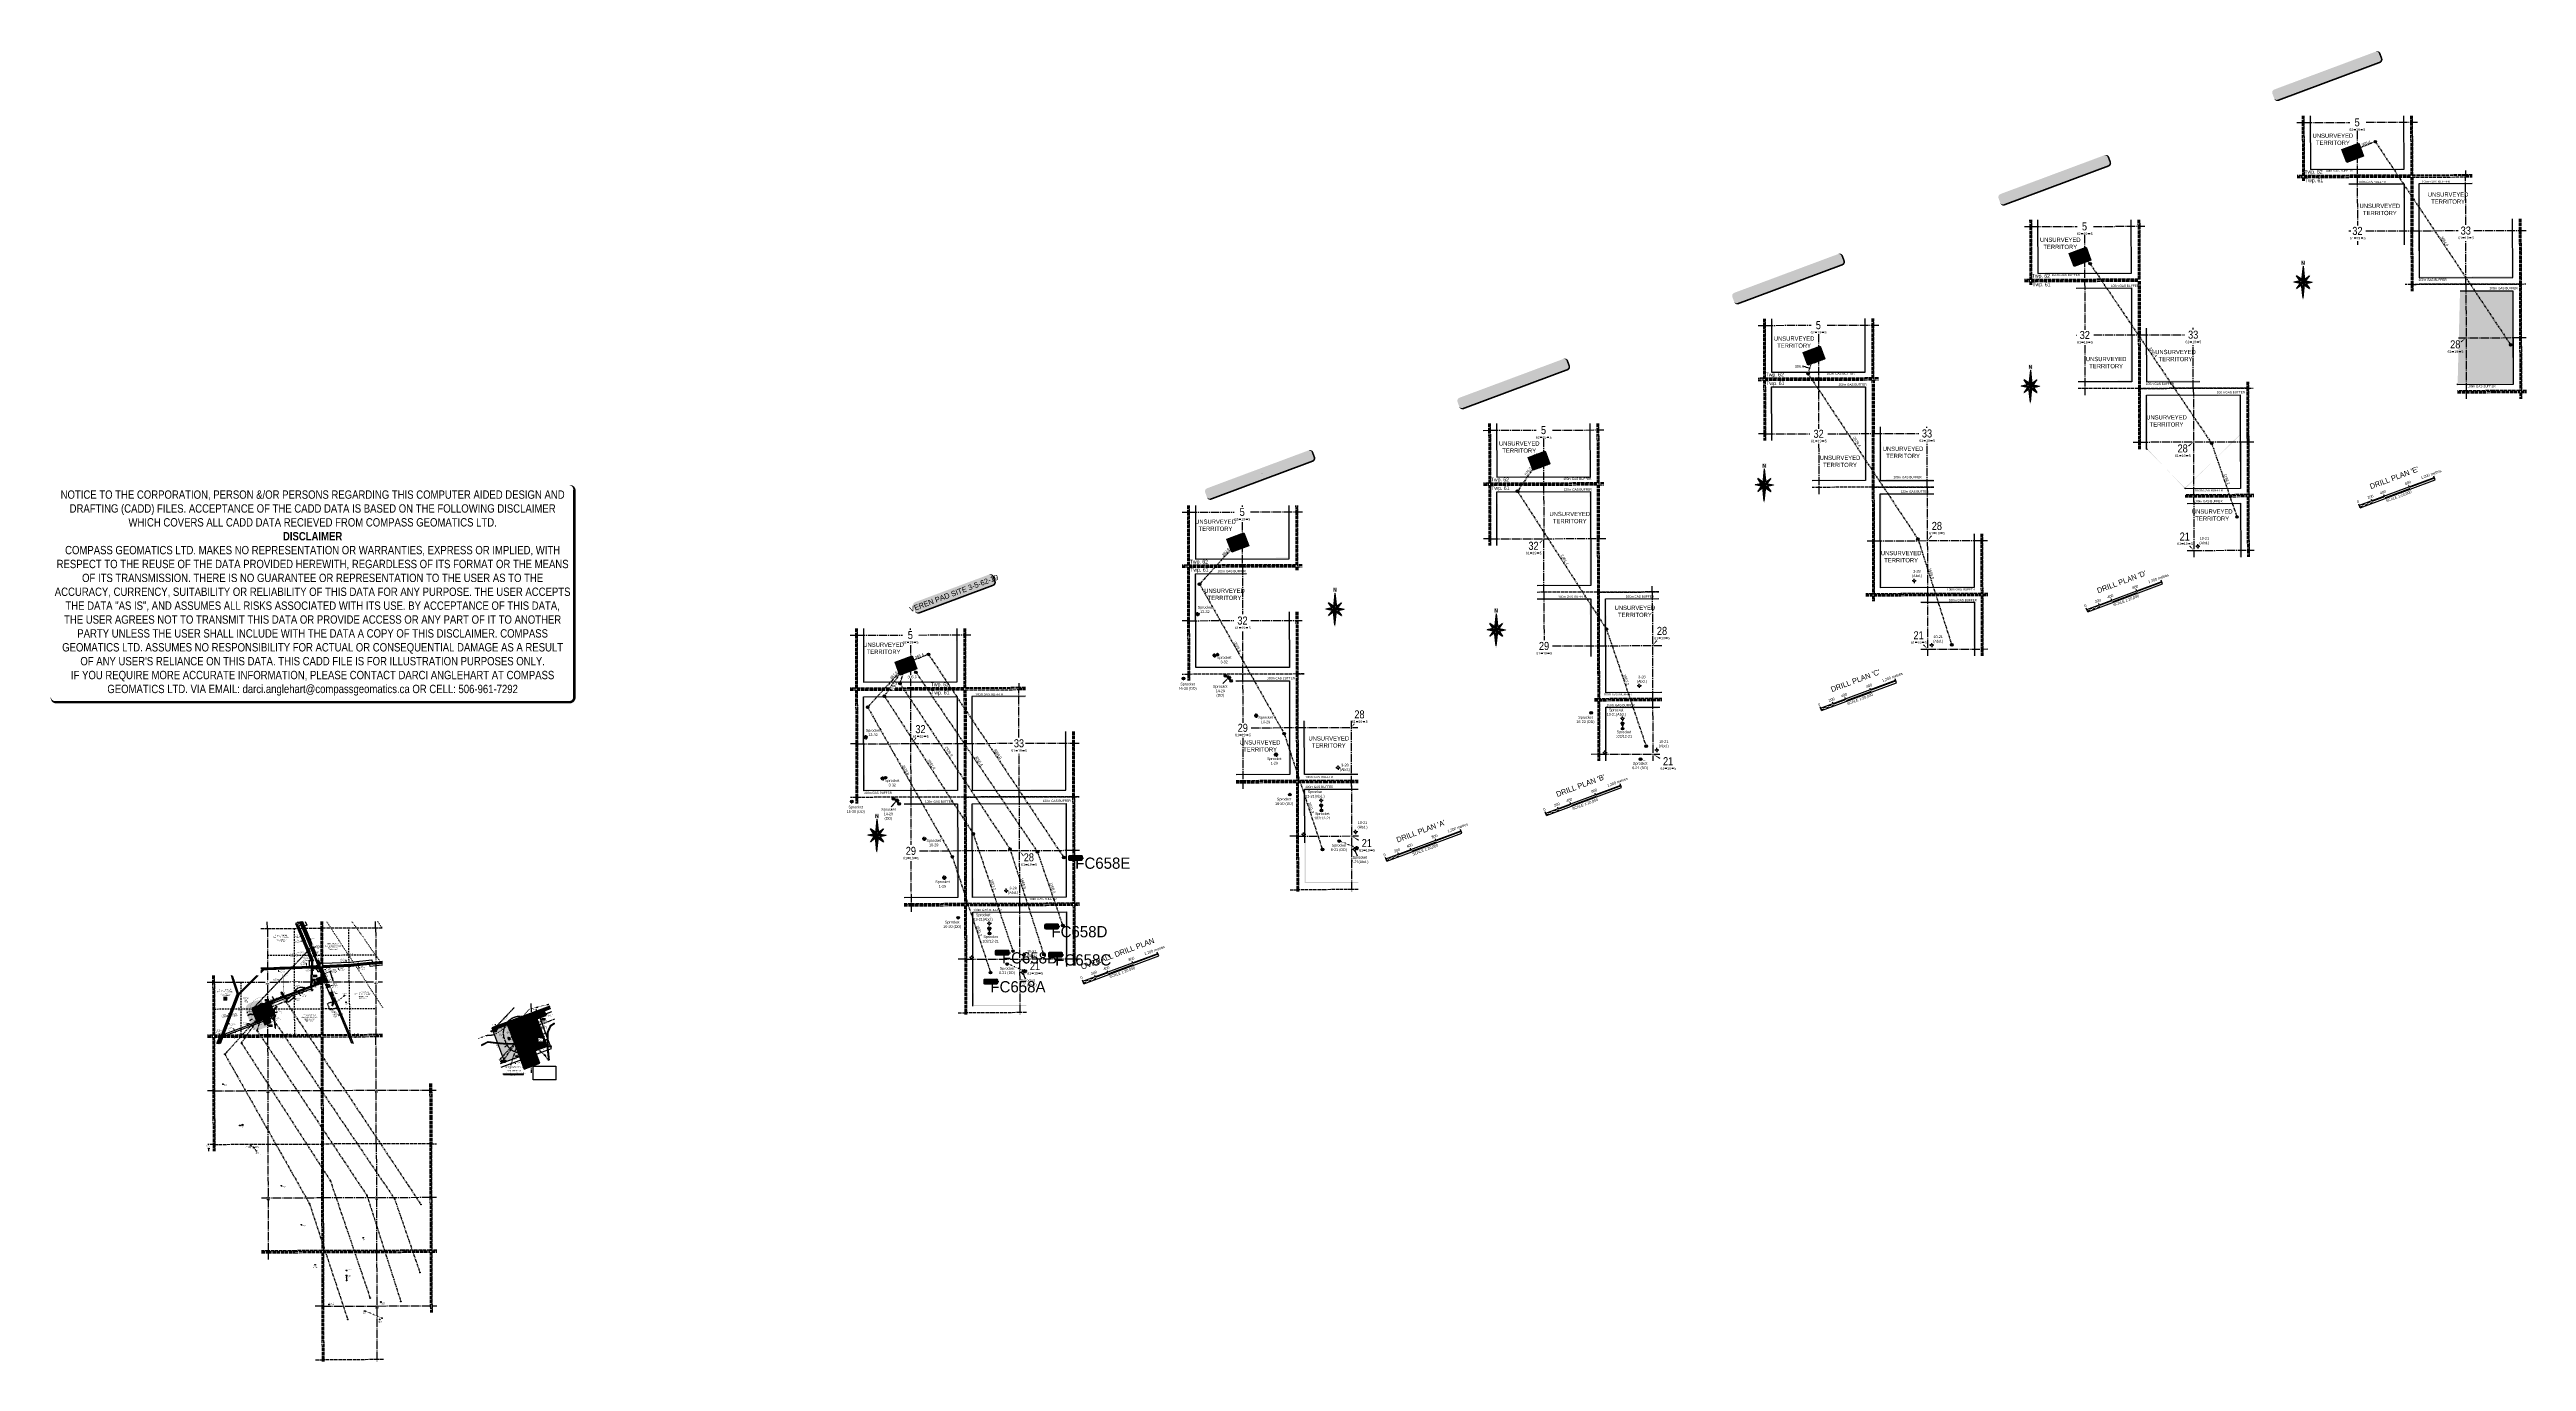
# Model space of a CAD drawing. Extents: x 508832 to 545988, y 6015023 to 6034705.
import ezdxf
from ezdxf.enums import TextEntityAlignment as Align

# ---------------------------------------------------------------- set-up
doc = ezdxf.new("R2018")
doc.units = 0
doc.header["$LTSCALE"] = 5
doc.header["$PDSIZE"] = 0.5
for name, pattern in [('0', [1, 1, 0]), ('foc-ACCESSROAD', [3.75, 2.5, -1.25]), ('foc-BUFFER', [16.75, 15, -1.75]), ('foc-DOT', [1, 0.2, -0.8]), ('foc-DRILLPATH', [14.75, 6, -1.75, 1.75, -1.75, 1.75, -1.75]), ('foc-FLOWLINE', [3.75, 2.5, -1.25]), ('foc-LSD', [8, 5, -3]), ('foc-QUARTERLINE', [33, 25, -3, 2, -3]), ('foc-SEISMIC', [20.5, 15, -1, 0.5, -1, 0.5, -1, 0.5, -1]), ('foc-TIELINE', [1.875, 1.25, -0.625]), ('foc-TOPO', [1, 0.2, -0.8]), ('foc-TOPO-ephemeral', [6.25, 3.125, -0.625, 0.625, -0.625, 0.625, -0.625]), ('foc-TRAV', [1.875, 1.25, -0.625]), ('foc-UNSURVEYED', [12.5, 10, -2.5]), ('UG_PIPE', [1.875, 1.25, -0.625])]:
    doc.linetypes.add(name, pattern=pattern)
doc.layers.get('Defpoints').update_dxf_attribs({"color": 9})
for name, color, linetype in [('10', 1, 'Continuous'), ('35', 37, 'Continuous'), ('9', 3, 'Continuous'), ('ABADATA-DRILL', 8, 'foc-DOT'), ('ABADATA-DRILL-T', 8, 'Continuous'), ('AS-OWNER', 7, 'Continuous'), ('AS-PIPE-UG', 44, 'UG_PIPE'), ('AS-ROADS', 254, 'Continuous'), ('AS-SEISMIC', 224, 'foc-SEISMIC'), ('AS-TARGET-GAS', 182, 'Continuous'), ('AS-TARGET-GAS-H', 181, 'Continuous'), ('AS-UNDERLAY-H', 141, 'Continuous'), ('AUX-BUFFER', 7, 'foc-BUFFER'), ('C-RW', 13, 'Continuous'), ('C-SYMBOL', 7, 'Continuous'), ('C-WS', 13, 'foc-ACCESSROAD'), ('CG-NORTH', 7, 'Continuous'), ('CG-NOTES', 7, 'Continuous'), ('CPE_011437_TO_011440_Cros', 7, 'Continuous'), ('CPE_011437_TO_011440_Defi', 7, 'Continuous'), ('CPE_011437_TO_011440_Hydr', 7, 'Continuous'), ('D-TXT', 7, 'Continuous'), ('DETAIL-HZ-Existing', 8, 'foc-DOT'), ('DETAIL-T', 7, 'Continuous'), ('F-AR', 190, 'foc-ACCESSROAD'), ('F-EZE', 190, 'foc-FLOWLINE'), ('F-RW', 190, 'Continuous'), ('F-WS', 190, 'foc-ACCESSROAD'), ('F-WS-S', 190, 'Continuous'), ('L-2', 7, 'Continuous'), ('L-BD', 7, 'Continuous'), ('L-DETAIL-T', 3, 'Continuous'), ('L-MON', 1, 'Continuous'), ('L-QSEC', 8, 'foc-QUARTERLINE'), ('L-ROAD-T', 7, 'Continuous'), ('L-SECLBL', 7, 'Continuous'), ('L-SECTION-LSD', 7, 'foc-LSD'), ('L-TIE', 7, 'foc-TIELINE'), ('L-UNS-T', 3, 'Continuous'), ('L-USEC', 7, 'foc-UNSURVEYED'), ('locations_3657e79d-6321-4', 7, 'Continuous'), ('P-BUFFER-H 30m', 51, 'Continuous'), ('P-CROSSINGS', 250, 'Continuous'), ('P-ELEVATION', 7, 'Continuous'), ('P-PDRILLPATH', 12, 'foc-DRILLPATH'), ('P-PROPOSED', 10, 'Continuous'), ('P-PROPOSED-EXISTING-H', 59, 'Continuous'), ('P-PROPOSED-H', 21, 'Continuous'), ('P-TEMP-BLOCKS', 250, 'Continuous'), ('P-TEMP-H', 41, 'Continuous'), ('P-TEMP_WORKSPACE', 46, 'Continuous'), ('P-TRAV', 4, 'foc-TRAV'), ('P-TXT', 4, 'Continuous'), ('T-BUSH', 110, '0'), ('T-BUSH-T', 110, 'Continuous'), ('T-DRAW', 143, 'foc-TOPO-ephemeral'), ('T-VEGETATION CHANGE', 104, 'foc-TOPO'), ('T-WATER-T', 170, 'Continuous'), ('WETLAND', 143, 'Continuous'), ('WETLAND-T', 146, 'Continuous')]:
    doc.layers.add(name, color=color, linetype=linetype)
for name, color, linetype, lineweight in [('C-FLOWLINE-T', 13, 'Continuous', 9), ('C-RW-T', 13, 'Continuous', 9), ('C-WS-T', 13, 'Continuous', 9), ('F-AR-T', 190, 'Continuous', 9), ('F-EZE-T', 190, 'Continuous', 9), ('F-RW-T', 190, 'Continuous', 9), ('F-WS-T', 190, 'Continuous', 9), ('T-TEXT', 48, 'Continuous', 18)]:
    doc.layers.add(name, color=color, linetype=linetype, lineweight=lineweight)
doc.layers.add('DISCLAIMER', color=7, linetype='Continuous', plot=False)
doc.layers.add('oil_and_gas_wells_dh', color=7, linetype='Continuous', true_color=0x03aae1)
doc.styles.add('100L', font='ARIALN.TTF', dxfattribs={"height": 11})
doc.styles.add('175L', font='ARIALN.TTF', dxfattribs={"height": 20})
doc.styles.add('80', font='ARIALN.TTF', dxfattribs={"height": 10})
doc.styles.add('80CG', font='ARIALN.TTF', dxfattribs={"height": 10})
doc.styles.add('80L', font='ARIALN.TTF', dxfattribs={"height": 10})
doc.styles.add('BOLD', font='ARIALNB.TTF')
doc.styles.add('Crossing', font='ARIALN.TTF', dxfattribs={"height": 10})
doc.styles.add('SIMPLEX', font='ARIALN.TTF')
doc.styles.get("Standard").update_dxf_attribs({"font": 'ARIALN.TTF'})
doc.dimstyles.new('CG2011', dxfattribs={"dimscale": 5, "dimtxt": 9, "dimasz": 2, "dimexe": 0.2, "dimexo": 0.0625, "dimgap": 0.5, "dimtad": 0, "dimtih": 1, "dimtoh": 1, "dimzin": 0, "dimdsep": 46, "dimtxsty": '80CG', "dimcen": 0.1, "dimse1": 1, "dimse2": 1, "dimclrd": 256, "dimclrt": 256, "dimaunit": 1, "dimadec": 4, "dimazin": 0, "dimtfac": 0.06, "dimtofl": 0, "dimtmove": 0, "dimatfit": 1, "dimfxl": 0.2, "dimtolj": 1, "dimtzin": 0, "dimlwd": -1, "dimarcsym": 0})
doc.dimstyles.new('COMPASS', dxfattribs={"dimscale": 5, "dimtxt": 10, "dimasz": 2.5, "dimexe": 0.2, "dimexo": 0.0625, "dimgap": 0.5, "dimtad": 0, "dimtih": 1, "dimtoh": 1, "dimzin": 0, "dimdsep": 46, "dimtxsty": '80', "dimcen": 0.1, "dimse1": 1, "dimse2": 1, "dimclrd": 256, "dimclrt": 256, "dimaunit": 1, "dimadec": 4, "dimazin": 0, "dimtfac": 0.06, "dimtofl": 0, "dimtmove": 0, "dimatfit": 1, "dimfxl": 0.2, "dimtolj": 1, "dimtzin": 0, "dimlwd": -1, "dimarcsym": 0})
doc.dimstyles.new('Compass 5 000', dxfattribs={"dimscale": 5, "dimtxt": 9, "dimasz": 2, "dimexe": 0.2, "dimexo": 0.0625, "dimgap": 0.5, "dimtad": 0, "dimtih": 1, "dimtoh": 1, "dimzin": 0, "dimdsep": 46, "dimtxsty": '80CG', "dimcen": 0.1, "dimse1": 1, "dimse2": 1, "dimclrd": 256, "dimclrt": 256, "dimaunit": 1, "dimadec": 4, "dimazin": 0, "dimtfac": 0.06, "dimtofl": 0, "dimtmove": 0, "dimatfit": 1, "dimfxl": 0.2, "dimtolj": 1, "dimtzin": 0, "dimlwd": -1, "dimarcsym": 0})
pattern_1 = [(45, (275.547, 3235.088), (-7.849704354, 7.849704354), [])]

# ---------------------------------------------------------------- blocks, each defined once
blk = doc.blocks.new('*D35')
at = {"layer": 'Defpoints', "color": 0, "transparency": 16777216}
for p in [(511531, 6020231), (511543, 6020228), (511543, 6020227)]:
    blk.add_point(p, dxfattribs=at)
at = {"layer": 'F-RW-T', "transparency": 16777216}
for p, q in [((511523, 6020236), (511513, 6020240)), ((511553, 6020225), (511562, 6020221)), ((511562, 6020221), (511572, 6020221))]:
    blk.add_line(p, q, dxfattribs=at)
for points in [[(511523, 6020238), (511522, 6020235), (511532, 6020233)], [(511553, 6020226), (511552, 6020223), (511543, 6020228)]]:
    blk.add_solid(points, dxfattribs=at)
at = {"layer": 'F-RW-T', "transparency": 16777216, "insert": (511611, 6020221), "char_height": 10, "attachment_point": 5, "style": '80CG'}
blk.add_mtext('\\A1;Pembina\\P12.19 P/L R/W\\PPlan 1132 KS\\PPLA 150783', dxfattribs=at)
blk = doc.blocks.new('*D36')
at = {"layer": 'Defpoints', "color": 0, "transparency": 16777216}
for p in [(511493, 6020099), (511507, 6020093), (511507, 6020093)]:
    blk.add_point(p, dxfattribs=at)
at = {"layer": 'F-RW-T', "transparency": 16777216}
for p, q in [((511484, 6020102), (511475, 6020106)), ((511517, 6020090), (511526, 6020086)), ((511526, 6020086), (511536, 6020086))]:
    blk.add_line(p, q, dxfattribs=at)
for points in [[(511484, 6020104), (511483, 6020101), (511493, 6020099)], [(511517, 6020091), (511516, 6020088), (511507, 6020093)]]:
    blk.add_solid(points, dxfattribs=at)
at = {"layer": 'F-RW-T', "transparency": 16777216, "insert": (511575, 6020086), "char_height": 10, "attachment_point": 5, "style": '80CG'}
blk.add_mtext('\\A1;CNRL\\P15.00 P/L R/W\\PPLA 170182', dxfattribs=at)
blk = doc.blocks.new('*D37')
at = {"layer": 'Defpoints', "color": 0, "transparency": 16777216}
for p in [(511519, 6020199), (511560, 6020306), (511571, 6020301)]:
    blk.add_point(p, dxfattribs=at)
at = {"layer": 'F-RW-T', "transparency": 16777216}
for p, q in [((511500, 6020206), (511490, 6020206)), ((511509, 6020202), (511500, 6020206)), ((511539, 6020191), (511549, 6020187))]:
    blk.add_line(p, q, dxfattribs=at)
for points in [[(511510, 6020204), (511509, 6020201), (511519, 6020199)], [(511540, 6020192), (511539, 6020189), (511530, 6020194)]]:
    blk.add_solid(points, dxfattribs=at)
at = {"layer": 'F-RW-T', "transparency": 16777216, "insert": (511451, 6020206), "char_height": 10, "attachment_point": 5, "style": '80CG'}
blk.add_mtext('\\A1;Pembina\\P12.19 P/L R/W\\PPlan 1132 KS\\PROE 2587', dxfattribs=at)
blk = doc.blocks.new('L-SECLBL')
at = {"layer": '9', "color": 7}
for p, q in [((-5.1, -27.8), (-12.3, -27.8)), ((20.7, -27.8), (13.5, -27.8))]:
    blk.add_line(p, q, dxfattribs=at)
at = {"layer": '10', "color": 2, "style": 'SIMPLEX'}
blk.add_attdef('SEC', text='', height=30, dxfattribs=at).set_placement((0, 0), align=Align.MIDDLE)
at = {"layer": '10', "color": 5, "style": '80L'}
blk.add_attdef('TWP', text='', height=9.5, dxfattribs=at).set_placement((-14.4, -27.4), align=Align.MIDDLE_RIGHT)
blk.add_attdef('RGE', text='', height=9.5, dxfattribs=at).set_placement((3.6, -27.4), align=Align.MIDDLE_CENTER)
blk.add_attdef('MER', text='', height=9.5, dxfattribs=at).set_placement((23.2, -27.4), align=Align.MIDDLE_LEFT)
blk = doc.blocks.new('fdia')
at = {"color": 255, "const_width": 1}
blk.add_lwpolyline([(-0.5, 0, 1), (0.5, 0, 1)], format="xyb", close=True, dxfattribs=at)
blk = doc.blocks.new('Fdiaa')
blk.add_blockref('fdia', (0, 0))
blk = doc.blocks.new('fdib')
at = {"color": 1, "const_width": 1.6}
blk.add_lwpolyline([(-0.4, 0, 1), (0.4, 0, 1)], format="xyb", close=True, dxfattribs=at)
at = {"color": 1}
blk.add_circle((0, 0), 0.8, dxfattribs=at)
blk = doc.blocks.new('Fdibb')
blk.add_blockref('fdib', (0, 0))
blk = doc.blocks.new('fdicc')
for name in ['Fdibb', 'Fdiaa']:
    blk.add_blockref(name, (0, 0))
blk = doc.blocks.new('FDI')
blk.add_blockref('fdicc', (0, 0))
blk = doc.blocks.new('*D38')
at = {"layer": 'Defpoints', "color": 0, "transparency": 16777216}
for p in [(512719, 6021172), (512729, 6021147), (512741, 6021152)]:
    blk.add_point(p, dxfattribs=at)
at = {"layer": 'F-EZE-T', "transparency": 16777216}
for p, q in [((512688, 6021158), (512678, 6021158)), ((512710, 6021168), (512688, 6021158)), ((512740, 6021180), (512749, 6021184))]:
    blk.add_line(p, q, dxfattribs=at)
for points in [[(512709, 6021169), (512711, 6021166), (512719, 6021172)], [(512739, 6021182), (512741, 6021179), (512731, 6021176)]]:
    blk.add_solid(points, dxfattribs=at)
at = {"layer": 'F-EZE-T', "transparency": 16777216, "insert": (512619, 6021158), "char_height": 10, "attachment_point": 5, "style": '80CG'}
blk.add_mtext('\\A1;ATCO\\P12.50 Power Line R/W\\PEZE 190204', dxfattribs=at)
blk = doc.blocks.new('*D39')
at = {"layer": 'Defpoints', "color": 0, "transparency": 16777216}
for p in [(512791, 6021144), (512803, 6021155), (512805, 6021150)]:
    blk.add_point(p, dxfattribs=at)
at = {"layer": 'F-AR-T', "transparency": 16777216}
for p, q in [((512780, 6021145), (512770, 6021142)), ((512812, 6021159), (512821, 6021163)), ((512821, 6021163), (512831, 6021163))]:
    blk.add_line(p, q, dxfattribs=at)
for points in [[(512779, 6021147), (512780, 6021144), (512789, 6021149)], [(512811, 6021160), (512812, 6021157), (512803, 6021155)]]:
    blk.add_solid(points, dxfattribs=at)
at = {"layer": 'F-AR-T', "transparency": 16777216, "insert": (512865, 6021163), "char_height": 10, "attachment_point": 5, "style": '80CG'}
blk.add_mtext('\\A1;Paramount\\P15.00 A/R\\PLOC 010166', dxfattribs=at)
blk = doc.blocks.new('*D40')
at = {"layer": 'Defpoints', "color": 0, "transparency": 16777216}
for p in [(512773, 6021227), (512790, 6021234), (512790, 6021233)]:
    blk.add_point(p, dxfattribs=at)
at = {"layer": 'F-RW-T', "transparency": 16777216}
for p, q in [((512764, 6021222), (512754, 6021219)), ((512799, 6021237), (512808, 6021241)), ((512808, 6021241), (512818, 6021241))]:
    blk.add_line(p, q, dxfattribs=at)
for points in [[(512763, 6021224), (512764, 6021221), (512773, 6021226)], [(512798, 6021239), (512800, 6021236), (512790, 6021233)]]:
    blk.add_solid(points, dxfattribs=at)
at = {"layer": 'F-RW-T', "transparency": 16777216, "insert": (512857, 6021241), "char_height": 10, "attachment_point": 5, "style": '80CG'}
blk.add_mtext('\\A1;Pembina\\P18.28 P/L R/W\\PPlan 5030 RS\\PPLA 4207', dxfattribs=at)
blk = doc.blocks.new('*D41')
at = {"layer": 'Defpoints', "color": 0, "transparency": 16777216}
for p in [(512801, 6021101), (512892, 6020883), (512898, 6020886)]:
    blk.add_point(p, dxfattribs=at)
at = {"layer": 'F-RW-T', "transparency": 16777216}
for p, q in [((512792, 6021097), (512739, 6021075)), ((512817, 6021108), (512826, 6021112)), ((512739, 6021075), (512729, 6021075))]:
    blk.add_line(p, q, dxfattribs=at)
for points in [[(512791, 6021099), (512793, 6021096), (512801, 6021101)], [(512816, 6021109), (512817, 6021106), (512808, 6021104)]]:
    blk.add_solid(points, dxfattribs=at)
at = {"layer": 'F-RW-T', "transparency": 16777216, "insert": (512684, 6021075), "char_height": 10, "attachment_point": 5, "style": '80CG'}
blk.add_mtext('\\A1;Paramount\\P7.00 P/L R/W\\PPlan 082 7684\\PPLA 012664\\P(LIC. #32537-26)', dxfattribs=at)
blk = doc.blocks.new('*D42')
at = {"layer": 'Defpoints', "color": 0, "transparency": 16777216}
for p in [(512992, 6020948), (512992, 6020933), (513164, 6020940)]:
    blk.add_point(p, dxfattribs=at)
at = {"layer": 'F-RW-T', "transparency": 16777216}
for p, q in [((513163, 6020965), (513163, 6020975)), ((513164, 6020930), (513165, 6020906)), ((513165, 6020906), (513175, 6020906))]:
    blk.add_line(p, q, dxfattribs=at)
for points in [[(513165, 6020965), (513161, 6020965), (513163, 6020955)], [(513166, 6020930), (513163, 6020930), (513164, 6020940)]]:
    blk.add_solid(points, dxfattribs=at)
at = {"layer": 'F-RW-T', "transparency": 16777216, "insert": (513214, 6020906), "char_height": 10, "attachment_point": 5, "style": '80CG'}
blk.add_mtext('\\A1;CNRL\\P15.00 P/L R/W^JPLA 170161', dxfattribs=at)
blk = doc.blocks.new('*D43')
at = {"layer": 'Defpoints', "color": 0, "transparency": 16777216}
for p in [(512264, 6020906), (512385, 6020926), (512385, 6020911)]:
    blk.add_point(p, dxfattribs=at)
at = {"layer": 'F-RW-T', "transparency": 16777216}
for p, q in [((512263, 6020931), (512263, 6020941)), ((512265, 6020896), (512265, 6020873)), ((512265, 6020873), (512275, 6020873))]:
    blk.add_line(p, q, dxfattribs=at)
for points in [[(512265, 6020932), (512262, 6020931), (512264, 6020921)], [(512266, 6020897), (512263, 6020896), (512264, 6020906)]]:
    blk.add_solid(points, dxfattribs=at)
at = {"layer": 'F-RW-T', "transparency": 16777216, "insert": (512315, 6020873), "char_height": 10, "attachment_point": 5, "style": '80CG'}
blk.add_mtext('\\A1;CNRL\\P15.00 P/L R/W\\PPLA 170182', dxfattribs=at)
blk = doc.blocks.new('*D44')
at = {"layer": 'Defpoints', "color": 0, "transparency": 16777216}
for p in [(512632, 6021415), (512697, 6021258), (512730, 6021272)]:
    blk.add_point(p, dxfattribs=at)
at = {"layer": 'F-RW-T', "transparency": 16777216}
for p, q in [((512601, 6021402), (512591, 6021402)), ((512622, 6021411), (512601, 6021402)), ((512674, 6021432), (512683, 6021436))]:
    blk.add_line(p, q, dxfattribs=at)
for points in [[(512622, 6021412), (512623, 6021409), (512632, 6021415)], [(512673, 6021434), (512675, 6021431), (512665, 6021429)]]:
    blk.add_solid(points, dxfattribs=at)
at = {"layer": 'F-RW-T', "transparency": 16777216, "insert": (512551, 6021402), "char_height": 10, "attachment_point": 5, "style": '80CG'}
blk.add_mtext('\\A1;CNRL\\P36.00 P/L R/W\\PPLA 190066', dxfattribs=at)
blk = doc.blocks.new('*D45')
at = {"layer": 'C-RW-T', "transparency": 16777216}
for p, q in [((512688, 6020996), (512678, 6020996)), ((512689, 6020962), (512688, 6020996)), ((512690, 6020927), (512690, 6020917))]:
    blk.add_line(p, q, dxfattribs=at)
for points in [[(512691, 6020962), (512687, 6020962), (512689, 6020952)], [(512692, 6020927), (512688, 6020927), (512690, 6020937)]]:
    blk.add_solid(points, dxfattribs=at)
at = {"layer": 'Defpoints', "color": 0, "transparency": 16777216}
for p in [(512509, 6020945), (512510, 6020930), (512689, 6020952)]:
    blk.add_point(p, dxfattribs=at)
at = {"layer": 'C-RW-T', "transparency": 16777216, "insert": (512639, 6020996), "char_height": 10, "attachment_point": 5, "style": '80CG'}
blk.add_mtext('\\A1;Veren\\P15.00 P/L R/W\\PPlan 792 1576\\PPLA 780563', dxfattribs=at)
blk = doc.blocks.new('WAT')
h = blk.add_hatch(color=255)
h.dxf.hatch_style = 1
edge = h.paths.add_edge_path()
edge.add_arc((0, 0), 0.9, 0, 360)
at = {"color": 170}
for p, q in [((0, 0.8), (0, 1.6)), ((-0.6, -0.6), (-1.2, -1.2)), ((0.6, -0.6), (1.2, -1.2))]:
    blk.add_line(p, q, dxfattribs=at)
blk.add_circle((0, 0), 0.8, dxfattribs=at)
blk = doc.blocks.new('*D46')
at = {"layer": 'Defpoints', "color": 0, "transparency": 16777216}
for p in [(513245, 6021009), (513246, 6020973), (513284, 6021010)]:
    blk.add_point(p, dxfattribs=at)
at = {"layer": 'F-RW-T', "transparency": 16777216}
for p, q in [((513283, 6021044), (513273, 6021044)), ((513283, 6021020), (513283, 6021044)), ((513286, 6020964), (513286, 6020954))]:
    blk.add_line(p, q, dxfattribs=at)
for points in [[(513285, 6021021), (513282, 6021020), (513284, 6021010)], [(513287, 6020964), (513284, 6020964), (513285, 6020974)]]:
    blk.add_solid(points, dxfattribs=at)
at = {"layer": 'F-RW-T', "transparency": 16777216, "insert": (513233, 6021044), "char_height": 10, "attachment_point": 5, "style": '80CG'}
blk.add_mtext('\\A1;CNRL\\P36.00 P/L R/W\\PPLA 190066', dxfattribs=at)
blk = doc.blocks.new('*D47')
at = {"layer": 'C-RW-T', "transparency": 16777216}
for p, q in [((513464, 6021000), (513463, 6021010)), ((513468, 6020965), (513473, 6020924)), ((513473, 6020924), (513483, 6020924))]:
    blk.add_line(p, q, dxfattribs=at)
for points in [[(513466, 6021000), (513463, 6021000), (513466, 6020990)], [(513470, 6020965), (513467, 6020965), (513467, 6020975)]]:
    blk.add_solid(points, dxfattribs=at)
at = {"layer": 'Defpoints', "color": 0, "transparency": 16777216}
for p in [(513466, 6020990), (513498, 6020994), (513500, 6020979)]:
    blk.add_point(p, dxfattribs=at)
at = {"layer": 'C-RW-T', "transparency": 16777216, "insert": (513522, 6020924), "char_height": 10, "attachment_point": 5, "style": '80CG'}
blk.add_mtext('\\A1;Veren\\P15.00 P/L R/W\\PPlan 792 1576\\PPLA 780563', dxfattribs=at)
blk = doc.blocks.new('*D48')
at = {"layer": 'Defpoints', "color": 0, "transparency": 16777216}
for p in [(512916, 6020884), (512942, 6020782), (512956, 6020787)]:
    blk.add_point(p, dxfattribs=at)
at = {"layer": 'F-AR-T', "transparency": 16777216}
for p, q in [((512893, 6020874), (512883, 6020870)), ((512925, 6020887), (512969, 6020906)), ((512969, 6020906), (512979, 6020906))]:
    blk.add_line(p, q, dxfattribs=at)
for points in [[(512892, 6020875), (512893, 6020872), (512902, 6020878)], [(512924, 6020889), (512926, 6020886), (512916, 6020884)]]:
    blk.add_solid(points, dxfattribs=at)
at = {"layer": 'F-AR-T', "transparency": 16777216, "insert": (513014, 6020906), "char_height": 10, "attachment_point": 5, "style": '80CG'}
blk.add_mtext('\\A1;Paramount\\P15.00 A/R\\PLOC 010166', dxfattribs=at)
blk = doc.blocks.new('*D49')
at = {"layer": 'Defpoints', "color": 0, "transparency": 16777216}
for p in [(512937, 6020833), (512954, 6020840), (512954, 6020840)]:
    blk.add_point(p, dxfattribs=at)
at = {"layer": 'F-RW-T', "transparency": 16777216}
for p, q in [((512927, 6020829), (512918, 6020825)), ((512963, 6020844), (513052, 6020881)), ((513052, 6020881), (513062, 6020881))]:
    blk.add_line(p, q, dxfattribs=at)
for points in [[(512927, 6020831), (512928, 6020828), (512937, 6020833)], [(512962, 6020846), (512963, 6020843), (512954, 6020840)]]:
    blk.add_solid(points, dxfattribs=at)
at = {"layer": 'F-RW-T', "transparency": 16777216, "insert": (513101, 6020881), "char_height": 10, "attachment_point": 5, "style": '80CG'}
blk.add_mtext('\\A1;Pembina\\P18.28 P/L R/W\\PPlan 5030 RS\\PPLA 4207', dxfattribs=at)
blk = doc.blocks.new('*D50')
at = {"layer": 'Defpoints', "color": 0, "transparency": 16777216}
for p in [(512957, 6020727), (512964, 6020729), (513001, 6020639)]:
    blk.add_point(p, dxfattribs=at)
at = {"layer": 'F-RW-T', "transparency": 16777216}
for p, q in [((512985, 6020633), (512976, 6020629)), ((513010, 6020643), (513055, 6020662)), ((513055, 6020662), (513065, 6020662))]:
    blk.add_line(p, q, dxfattribs=at)
for points in [[(512985, 6020634), (512986, 6020631), (512995, 6020637)], [(513010, 6020645), (513011, 6020642), (513001, 6020639)]]:
    blk.add_solid(points, dxfattribs=at)
at = {"layer": 'F-RW-T', "transparency": 16777216, "insert": (513110, 6020662), "char_height": 10, "attachment_point": 5, "style": '80CG'}
blk.add_mtext('\\A1;Paramount\\P7.00 P/L R/W\\PPlan 082 7684\\PPLA 012664\\P(LIC. #32537-26)', dxfattribs=at)
blk = doc.blocks.new('TRIA')
blk.add_hatch(color=255).paths.add_polyline_path([(0, 1.5), (-1.5, -0.9), (1.4, -0.9)])
blk = doc.blocks.new('TRIAA')
blk.add_blockref('TRIA', (0, 0))
blk = doc.blocks.new('TRIB')
at = {"color": 1}
blk.add_lwpolyline([(-1.1, -0.7), (0, 1.1), (1, -0.7)], close=True, dxfattribs=at)
blk = doc.blocks.new('TRIBB')
blk.add_blockref('TRIB', (0, 0))
blk = doc.blocks.new('TRICC')
for name in ['TRIAA', 'TRIBB']:
    blk.add_blockref(name, (0, 0))
blk = doc.blocks.new('plspike')
blk.add_blockref('TRICC', (0, 0))
blk = doc.blocks.new('*D51')
at = {"layer": 'Defpoints', "color": 0, "transparency": 16777216}
for p in [(512559, 6020579), (512564, 6020565), (512665, 6020619)]:
    blk.add_point(p, dxfattribs=at)
at = {"layer": 'P-TXT', "transparency": 16777216}
for p, q in [((512661, 6020628), (512658, 6020637)), ((512673, 6020595), (512679, 6020579)), ((512679, 6020579), (512689, 6020579))]:
    blk.add_line(p, q, dxfattribs=at)
for points in [[(512663, 6020629), (512659, 6020627), (512665, 6020619)], [(512675, 6020596), (512672, 6020595), (512670, 6020605)]]:
    blk.add_solid(points, dxfattribs=at)
at = {"layer": 'P-TXT', "transparency": 16777216, "insert": (512717, 6020579), "char_height": 10, "attachment_point": 5, "style": '80CG'}
blk.add_mtext('\\A1;15.00 A/R', dxfattribs=at)
blk = doc.blocks.new('*U52')
h = blk.add_hatch(color=191)
edge = h.paths.add_edge_path()
edge.add_line((-26, -20), (26, -20))
edge.add_arc((26, -14), 6, 270, 360)
edge.add_line((32, -14), (32, 12))
edge.add_arc((26, 12), 6, 0, 90)
edge.add_line((26, 18), (-26, 18))
edge.add_arc((-26, 12), 6, 90, 180)
edge.add_line((-32, 12), (-32, -14))
edge.add_arc((-26, -14), 6, 180, 270)
at = {"color": 250, "flags": 128}
blk.add_lwpolyline([(-26, -20, 3, 3, 0), (26, -20, 3, 3, 0.414214), (32, -14, 3, 3, 0), (32, 12, 3, 0, 0.414214), (26, 18, 0, 0, 0), (-26, 18, 0, 0, 0.414214), (-32, 12, 0, 0, 0), (-32, -14, 0, 3, 0.414214)], format="xyseb", close=True, dxfattribs=at)
at = {"flags": 128}
blk.add_lwpolyline([(-7, 0, 0, 7.5, 0), (0, 0, 0, 0, 0)], format="xyseb", dxfattribs=at)
at = {"color": 250, "lineweight": 30, "flags": 104}
blk.add_attdef('TEMP_AREA_W1', text='', height=12, dxfattribs=at).set_placement((0, 8), align=Align.MIDDLE_CENTER)
blk.add_attdef('ENTER_TEXT', text='', height=9, dxfattribs=at).set_placement((0, -3), align=Align.TOP_CENTER)
blk = doc.blocks.new('Gabd')
for p, q in [((-0.8, 0), (-1.6, 0)), ((0, 0.8), (0, 1.6)), ((1.6, 0), (0.8, 0)), ((0, -0.8), (0, -1.6))]:
    blk.add_line(p, q)
blk.add_circle((0, 0), 0.8)
blk = doc.blocks.new('GAS')
h = blk.add_hatch(color=255)
h.dxf.hatch_style = 1
edge = h.paths.add_edge_path()
edge.add_arc((0, 0), 0.9, 0, 360)
for p, q in [((-0.8, 0), (-1.6, 0)), ((-0.6, 0.6), (-1.1, 1.1)), ((0, 0.8), (0, 1.6)), ((0.6, 0.6), (1.1, 1.1)), ((1.6, 0), (0.8, 0)), ((-0.6, -0.6), (-1.1, -1.1)), ((0, -0.8), (0, -1.6)), ((1.1, -1.1), (0.6, -0.6))]:
    blk.add_line(p, q)
blk.add_circle((0, 0), 0.8)
blk = doc.blocks.new('BH-Existing')
at = {"layer": 'DETAIL-HZ-Existing'}
h = blk.add_hatch(color=256, dxfattribs=at)
h.dxf.hatch_style = 1
edge = h.paths.add_edge_path()
edge.add_arc((0, 0), 0.5, 0, 360)
at = {"layer": 'AS-UNDERLAY-H'}
blk.add_circle((0, 0), 0.5, dxfattribs=at)
blk = doc.blocks.new('*D55')
at = {"layer": 'Defpoints', "color": 0, "transparency": 16777216}
for p in [(513026, 6020579), (513040, 6020584), (513053, 6020553)]:
    blk.add_point(p, dxfattribs=at)
at = {"layer": 'F-AR-T', "transparency": 16777216}
for p, q in [((513030, 6020543), (513021, 6020539)), ((513063, 6020557), (513078, 6020563)), ((513078, 6020563), (513088, 6020563))]:
    blk.add_line(p, q, dxfattribs=at)
for points in [[(513030, 6020545), (513031, 6020542), (513040, 6020547)], [(513062, 6020558), (513063, 6020555), (513053, 6020553)]]:
    blk.add_solid(points, dxfattribs=at)
at = {"layer": 'F-AR-T', "transparency": 16777216, "insert": (513122, 6020563), "char_height": 10, "attachment_point": 5, "style": '80CG'}
blk.add_mtext('\\A1;Paramount\\P15.00 A/R\\PLOC 010166', dxfattribs=at)
blk = doc.blocks.new('*D56')
at = {"layer": 'Defpoints', "color": 0, "transparency": 16777216}
for p in [(513189, 6020228), (513191, 6020223), (513206, 6020235)]:
    blk.add_point(p, dxfattribs=at)
at = {"layer": 'F-RW-T', "transparency": 16777216}
for p, q in [((513172, 6020216), (513162, 6020216)), ((513182, 6020219), (513172, 6020216)), ((513217, 6020234), (513226, 6020238))]:
    blk.add_line(p, q, dxfattribs=at)
for points in [[(513181, 6020221), (513182, 6020218), (513191, 6020223)], [(513216, 6020236), (513217, 6020233), (513208, 6020230)]]:
    blk.add_solid(points, dxfattribs=at)
at = {"layer": 'F-RW-T', "transparency": 16777216, "insert": (513123, 6020216), "char_height": 10, "attachment_point": 5, "style": '80CG'}
blk.add_mtext('\\A1;Pembina\\P18.28 P/L R/W\\PPlan 5030 RS\\PPLA 4207', dxfattribs=at)
blk = doc.blocks.new('*U58')
at = {"color": 0}
for p, q in [((-150, 0), (-150, 15)), ((-150, 10), (150.2, 10)), ((-150, 0), (150.2, 0)), ((-100, 10), (-100, 15)), ((-50, 10), (-50, 15)), ((50, 10), (50, 15)), ((150.2, 0), (150.2, 15))]:
    blk.add_line(p, q, dxfattribs=at)
for points in [[(-150, 5), (-140, 5), (-150, 0), (-140, 0)], [(-140, 10), (-130, 10), (-140, 5), (-130, 5)], [(-130, 5), (-120, 5), (-130, 0), (-120, 0)], [(-120, 10), (-110, 10), (-120, 5), (-110, 5)], [(-110, 5), (-100, 5), (-110, 0), (-100, 0)], [(-100, 10), (-50, 10), (-100, 5), (-50, 5)], [(-50, 5), (50, 5), (-50, 0), (50, 0)], [(50, 10), (150.2, 10), (50, 5), (150.2, 5)]]:
    blk.add_solid(points, dxfattribs=at)
at = {"color": 0, "style": '80'}
blk.add_text('metres', height=10, dxfattribs=at).set_placement((162.2, 20), align=Align.CENTER)
at = {"color": 0, "char_height": 10, "style": '80'}
for s, insert, attachment_point in [('0', (-150, 30.2), 2), ('200', (-100, 30.2), 2), ('400', (-50, 30.2), 2), ('800', (50, 30.2), 2), ('1,200', (136.7, 30.2), 3), ('SCALE 1:20,000', (0.1, -5), 2)]:
    blk.add_mtext(s, dxfattribs=dict(at, insert=insert, attachment_point=attachment_point))
blk = doc.blocks.new('*U69')
h = blk.add_hatch(color=255)
edge = h.paths.add_edge_path()
edge.add_line((-74, -11.5), (74, -11.5))
edge.add_arc((74, -5.5), 6, 270, 360)
edge.add_line((80, -5.5), (80, 4))
edge.add_arc((74, 4), 6, 0, 90)
edge.add_line((74, 10), (-74, 10))
edge.add_arc((-74, 4), 6, 90, 180)
edge.add_line((-80, 4), (-80, -5.5))
edge.add_arc((-74, -5.5), 6, 180, 270)
at = {"color": 14, "flags": 128}
blk.add_lwpolyline([(-74, -11.5, 3, 3, 0), (74, -11.5, 3, 3, 0.414214), (80, -5.5, 3, 3, 0), (80, 4, 3, 0, 0.414214), (74, 10, 0, 0, 0), (-74, 10, 0, 0, 0.414214), (-80, 4, 0, 0, 0), (-80, -5.5, 0, 3, 0.414214)], format="xyseb", close=True, dxfattribs=at)
at = {"insert": (0, 0), "char_height": 10, "attachment_point": 5, "style": '80'}
blk.add_mtext_dynamic_manual_height_columns('\\pxqc;{\\C14;VEREN PAD SITE 3-5-62-19}', width=412.226, gutter_width=45, heights=[0], dxfattribs=at)
blk = doc.blocks.new('NORTH')
h = blk.add_hatch(color=141)
h.dxf.hatch_style = 1
edge = h.paths.add_edge_path()
edge.add_line((-2, 98), (-11, 98))
edge.add_line((-11, 98), (-11, 125))
edge.add_line((-11, 125), (11, 125))
edge.add_line((11, 125), (11, 98))
edge.add_line((11, 98), (2, 98))
edge.add_line((2, 98), (10, 23))
edge.add_line((10, 23), (40, 43))
edge.add_arc((41, 41), 2, -34, 124, ccw=False)
edge.add_line((43, 40), (22, 9))
edge.add_line((22, 9), (58, 2))
edge.add_arc((58, 0), 2, -78.6499, 78.6499, ccw=False)
edge.add_line((58, -2), (22, -9))
edge.add_line((22, -9), (43, -40))
edge.add_arc((41, -41), 2, -124, 34, ccw=False)
edge.add_line((40, -43), (10, -23))
edge.add_line((10, -23), (2, -103))
edge.add_arc((0, -102), 2, 186, 354, ccw=False)
edge.add_line((-2, -103), (-10, -23))
edge.add_line((-10, -23), (-40, -43))
edge.add_arc((-41, -41), 2, 146, 304, ccw=False)
edge.add_line((-43, -40), (-22, -9))
edge.add_line((-22, -9), (-58, -2))
edge.add_arc((-58, 0), 2, 101.3501, 258.6499, ccw=False)
edge.add_line((-58, 2), (-22, 9))
edge.add_line((-22, 9), (-43, 40))
edge.add_arc((-41, 41), 2, 56, 214, ccw=False)
edge.add_line((-40, 43), (-10, 23))
edge.add_line((-10, 23), (-2, 98))
at = {"linetype": 'Continuous'}
for points in [[(0, 0), (-53, 0), (-9, -9)], [(-37, 37), (-17, 7), (-9, 9)], [(0, 93), (-9, 9), (0, 0)], [(9, 9), (0, 0), (53, 0)], [(9, -9), (0, 0), (0, -93)], [(37, 37), (8, 17), (9, 9)], [(-8, -17), (-9, -9), (-37, -37)], [(17, -7), (9, -9), (37, -37)]]:
    blk.add_hatch(color=14, dxfattribs=at).paths.add_polyline_path(points)
at = {"color": 14, "linetype": 'Continuous'}
for p, q in [((-9, 9), (-53, 0)), ((0, 0), (-53, 0)), ((0, 0), (-37, 37)), ((-17, 7), (-37, 37)), ((-8, 17), (-37, 37)), ((0, 0), (-37, -37)), ((0, 93), (-9, 9)), ((0, 93), (0, 0)), ((0, 93), (9, 9)), ((0, 0), (37, 37)), ((0, 0), (37, -37)), ((0, -93), (0, 0)), ((0, 0), (53, 0)), ((8, 17), (37, 37)), ((9, 9), (53, 0)), ((17, 7), (37, 37)), ((-9, -9), (-53, 0)), ((-17, -7), (-37, -37)), ((-8, -17), (-37, -37)), ((0, -93), (-9, -9)), ((0, -93), (9, -9)), ((8, -17), (37, -37)), ((9, -9), (53, 0)), ((17, -7), (17, -7)), ((17, -7), (37, -37))]:
    blk.add_line(p, q, dxfattribs=at)
at = {"color": 14, "style": 'BOLD'}
blk.add_text('N', height=21.1, dxfattribs=at).set_placement((0, 111), align=Align.MIDDLE_CENTER)
blk = doc.blocks.new('RP')
at = {"layer": '35', "color": 3}
blk.add_circle((0, 0), 10, dxfattribs=at)
at = {"layer": '35', "color": 3, "lineweight": 30, "flags": 104}
blk.add_attdef('RP', text='', height=10, dxfattribs=at).set_placement((-24, 11), align=Align.MIDDLE_CENTER)
blk = doc.blocks.new('xing2')
h = blk.add_hatch(color=50)
h.dxf.hatch_style = 1
edge = h.paths.add_edge_path()
edge.add_ellipse((0, 0), major_axis=(-12.5, 0), ratio=0.816297, start_angle=0, end_angle=360)
h = blk.add_hatch(color=250)
h.dxf.hatch_style = 1
edge = h.paths.add_edge_path()
edge.add_ellipse((0, -2), major_axis=(-12.5, 0), ratio=0.816297, start_angle=0, end_angle=180)
edge.add_line((12, -2), (12, 0))
edge.add_ellipse((0, 0), major_axis=(-12.5, 0), ratio=0.816297, start_angle=0, end_angle=180, ccw=False)
edge.add_line((-12, 0), (-12, -2))
at = {"color": 250}
blk.add_ellipse((0, 0), major_axis=(-12.5, 0), ratio=0.816297, dxfattribs=at)
blk.add_ellipse((0, -2), major_axis=(-12.5, 0), ratio=0.816297, start_param=0, end_param=3.141593, dxfattribs=at)
at = {"color": 250, "style": 'Crossing'}
blk.add_attdef('CROSSING', text='', height=9, dxfattribs=at).set_placement((0, 0), align=Align.MIDDLE_CENTER)
at = {"color": 250, "style": 'Crossing', "flags": 1}
for tag, p in [('DESCRIPTION', (0, -26)), ('LOCATION', (0, -39)), ('DWG_REF', (0, -53)), ('OWNER', (0, -12))]:
    blk.add_attdef(tag, text='', height=9, dxfattribs=at).set_placement(p, align=Align.MIDDLE_CENTER)
blk = doc.blocks.new('*U60')
h = blk.add_hatch(color=255)
edge = h.paths.add_edge_path()
edge.add_line((-24, -28.5), (24, -28.5))
edge.add_arc((24, -22.5), 6, 270, 360)
edge.add_line((30, -22.5), (30, 21))
edge.add_arc((24, 21), 6, 0, 90)
edge.add_line((24, 27), (-24, 27))
edge.add_arc((-24, 21), 6, 90, 180)
edge.add_line((-30, 21), (-30, -22.5))
edge.add_arc((-24, -22.5), 6, 180, 270)
at = {"color": 14, "flags": 128}
blk.add_lwpolyline([(-24, -28.5, 3, 3, 0), (24, -28.5, 3, 3, 0.4142136), (30, -22.5, 3, 3, 0), (30, 21, 3, 0, 0.4142136), (24, 27, 0, 0, 0), (-24, 27, 0, 0, 0.4142136), (-30, 21, 0, 0, 0), (-30, -22.5, 0, 3, 0.4142136)], format="xyseb", close=True, dxfattribs=at)
at = {"color": 14, "lineweight": 30, "flags": 104}
blk.add_attdef('ENTER_TEXT', text='', height=10, dxfattribs=at).set_placement((0, 0), align=Align.MIDDLE_CENTER)
blk = doc.blocks.new('*D61')
at = {"layer": 'P-TXT', "transparency": 16777216}
for p, q in [((512949, 6020735), (512945, 6020745)), ((512961, 6020703), (512964, 6020693)), ((512964, 6020693), (512974, 6020693))]:
    blk.add_line(p, q, dxfattribs=at)
for points in [[(512950, 6020736), (512947, 6020735), (512952, 6020726)], [(512962, 6020703), (512959, 6020702), (512957, 6020712)]]:
    blk.add_solid(points, dxfattribs=at)
at = {"layer": 'P-TXT', "transparency": 16777216, "insert": (513002, 6020693), "char_height": 10, "attachment_point": 5, "style": '80CG', "bg_fill": 3, "box_fill_scale": 1.1, "bg_fill_color": 256, "bg_fill_true_color": 13158600, "bg_fill_transparency": 0}
blk.add_mtext('\\A1;15.00 A/R', dxfattribs=at)
at = {"layer": 'Defpoints', "color": 0, "transparency": 16777216}
for p in [(512948, 6020725), (512954, 6020711), (512957, 6020712)]:
    blk.add_point(p, dxfattribs=at)
blk = doc.blocks.new('*D63')
at = {"layer": 'Defpoints', "color": 0, "transparency": 16777216}
for p in [(512206, 6020431), (512212, 6020450), (512217, 6020436)]:
    blk.add_point(p, dxfattribs=at)
at = {"layer": 'P-TXT', "transparency": 16777216}
for p, q in [((512183, 6020491), (512173, 6020491)), ((512197, 6020455), (512183, 6020491)), ((512209, 6020422), (512213, 6020413))]:
    blk.add_line(p, q, dxfattribs=at)
for points in [[(512198, 6020455), (512195, 6020454), (512200, 6020445)], [(512211, 6020423), (512207, 6020421), (512206, 6020431)]]:
    blk.add_solid(points, dxfattribs=at)
at = {"layer": 'P-TXT', "transparency": 16777216, "insert": (512146, 6020491), "char_height": 10, "attachment_point": 5, "style": '80CG'}
blk.add_mtext('\\A1;15.00 A/R', dxfattribs=at)
blk = doc.blocks.new('WC')
at = {"layer": 'L-MON'}
h = blk.add_hatch(color=255, dxfattribs=at)
h.dxf.hatch_style = 1
edge = h.paths.add_edge_path()
edge.add_arc((0, 0), 0.9, 0, 360)
at = {"layer": 'L-MON', "color": 240, "flags": 128}
for points in [[(-0.6, 0.5), (-1.2, 1.1)], [(0.5, 0.6), (1.1, 1.2)], [(-1.2, -1.2), (-0.6, -0.6)], [(1.2, -1.2), (0.6, -0.6)]]:
    blk.add_lwpolyline(points, dxfattribs=at)
at = {"layer": 'L-MON', "color": 240}
for radius in [0.8, 0.373]:
    blk.add_circle((0, 0), radius, dxfattribs=at)
blk = doc.blocks.new('*D64')
at = {"layer": 'Defpoints', "color": 0, "transparency": 16777216}
for p in [(516329, 6020351), (516155, 6020246), (516342, 6020316)]:
    blk.add_point(p, dxfattribs=at)
at = {"layer": 'P-TXT', "transparency": 16777216}
for p, q in [((516135, 6020300), (516125, 6020300)), ((516138, 6020291), (516135, 6020300)), ((516158, 6020237), (516162, 6020227))]:
    blk.add_line(p, q, dxfattribs=at)
for points in [[(516140, 6020291), (516137, 6020290), (516142, 6020281)], [(516160, 6020237), (516157, 6020236), (516155, 6020246)]]:
    blk.add_solid(points, dxfattribs=at)
at = {"layer": 'P-TXT', "transparency": 16777216, "insert": (516097, 6020300), "char_height": 10, "attachment_point": 5, "style": '80CG'}
blk.add_mtext('\\A1;15.00 A/R', dxfattribs=at)
blk = doc.blocks.new('*U57')
at = {"color": 0}
for p, q in [((-150, 0), (-150, 15)), ((-150, 10), (150, 10)), ((-150, 0), (150, 0)), ((-100, 10), (-100, 15)), ((-50, 10), (-50, 15)), ((50, 10), (50, 15)), ((150, 0), (150, 15))]:
    blk.add_line(p, q, dxfattribs=at)
for points in [[(-150, 5), (-140, 5), (-150, 0), (-140, 0)], [(-140, 10), (-130, 10), (-140, 5), (-130, 5)], [(-130, 5), (-120, 5), (-130, 0), (-120, 0)], [(-120, 10), (-110, 10), (-120, 5), (-110, 5)], [(-110, 5), (-100, 5), (-110, 0), (-100, 0)], [(-100, 10), (-50, 10), (-100, 5), (-50, 5)], [(-50, 5), (50, 5), (-50, 0), (50, 0)], [(50, 10), (150, 10), (50, 5), (150, 5)]]:
    blk.add_solid(points, dxfattribs=at)
at = {"color": 0, "style": '80'}
blk.add_text('metres', height=10, dxfattribs=at).set_placement((162, 20), align=Align.CENTER)
at = {"color": 0, "char_height": 10, "style": '80'}
for s, insert, attachment_point in [('0', (-150, 30), 2), ('50', (-100, 30), 2), ('100', (-50, 30), 2), ('200', (50, 30), 2), ('300', (137, 30), 3), ('SCALE 1:5,000', (0, -5), 2)]:
    blk.add_mtext(s, dxfattribs=dict(at, insert=insert, attachment_point=attachment_point))
blk = doc.blocks.new('*U54')
at = {"layer": 'L-2'}
blk.add_blockref('*U57', (-11, -58), dxfattribs=at)
at = {"layer": 'DETAIL-T', "color": 3, "insert": (0, 0), "char_height": 20, "width": 176.93, "attachment_point": 5, "style": '80CG'}
blk.add_mtext('\\pxqc;PAD SITE PLAN', dxfattribs=at)
blk = doc.blocks.new('*U65')
at = {"layer": 'CG-NOTES'}
for p, q in [((-173, 21), (167, 21)), ((-173, -2), (-173, 21)), ((167, 21), (167, -2)), ((-173, -184), (-173, -2)), ((167, -184), (-173, -184)), ((167, -2), (167, -184))]:
    blk.add_line(p, q, dxfattribs=at)
at = {"layer": 'CG-NOTES', "const_width": 5, "flags": 128}
for points in [[(169, -2), (169, -187), (-168, -187)], [(169, -2), (169, 16)]]:
    blk.add_lwpolyline(points, dxfattribs=at)
blk = doc.blocks.new('Induction_Bend_No')
at = {"layer": 'P-ELEVATION'}
h = blk.add_hatch(color=111, dxfattribs=at)
h.dxf.hatch_style = 1
edge = h.paths.add_edge_path()
edge.add_ellipse((0, 0), major_axis=(-10.9, 0), ratio=0.913794, start_angle=0, end_angle=360)
at = {"layer": 'P-ELEVATION', "color": 7, "flags": 128}
blk.add_lwpolyline([(0, 0, 5, 0, 0), (-9, -5, 0, 0, 0)], format="xyseb", dxfattribs=at)
at = {"layer": 'P-ELEVATION', "color": 7}
blk.add_ellipse((0, 0), major_axis=(-10.9, 0), ratio=0.913794, dxfattribs=at)
at = {"layer": 'P-ELEVATION', "style": '80'}
blk.add_attdef('BEND', text='', height=10, dxfattribs=at).set_placement((0, 0), align=Align.MIDDLE_CENTER)
blk = doc.blocks.new('we')
at = {"layer": 'P-ELEVATION'}
h = blk.add_hatch(color=111, dxfattribs=at)
h.dxf.hatch_style = 1
edge = h.paths.add_edge_path()
edge.add_ellipse((0, 0), major_axis=(-24.4, 0), ratio=0.410256, start_angle=0, end_angle=360)
at = {"layer": 'P-ELEVATION', "color": 7, "flags": 128}
blk.add_lwpolyline([(0, 0, 12.5, 0, 0), (-12, -6, 0, 0, 0)], format="xyseb", dxfattribs=at)
at = {"layer": 'P-ELEVATION', "color": 7}
blk.add_ellipse((0, 0), major_axis=(-24.4, 0), ratio=0.410256, dxfattribs=at)
at = {"layer": 'P-ELEVATION', "style": '80'}
blk.add_attdef('ELEVATION', text='', height=10, dxfattribs=at).set_placement((0, 0), align=Align.MIDDLE_CENTER)
blk = doc.blocks.new('plbh')
at = {"layer": 'L-MON'}
h = blk.add_hatch(color=255, dxfattribs=at)
h.dxf.hatch_style = 1
edge = h.paths.add_edge_path()
edge.add_arc((0, 0), 1.16, 0, 360)
h = blk.add_hatch(color=256, dxfattribs=at)
h.dxf.hatch_style = 1
h.paths.add_polyline_path([(0.96, 0, 1), (-0.96, 0, 1)])
h.paths.add_polyline_path([(0.91, 0, 1), (-0.91, 0, 1)], flags=16)
h = blk.add_hatch(color=256, dxfattribs=at)
h.dxf.hatch_style = 1
h.paths.add_polyline_path([(0.45, 0, 1), (-0.45, 0, 1)])
h.paths.add_polyline_path([(0.4, 0, 1), (-0.4, 0, 1)], flags=16)
at = {"layer": 'L-MON', "color": 240}
for radius in [0.96, 0.91, 0.45, 0.4]:
    blk.add_circle((0, 0), radius, dxfattribs=at)
blk = doc.blocks.new('*U80')
h = blk.add_hatch(color=255)
edge = h.paths.add_edge_path()
edge.add_line((-101.5, -11.5), (101.5, -11.5))
edge.add_arc((101.5, -5.5), 6, 270, 360)
edge.add_line((107.5, -5.5), (107.5, 4))
edge.add_arc((101.5, 4), 6, 0, 90)
edge.add_line((101.5, 10), (-101.5, 10))
edge.add_arc((-101.5, 4), 6, 90, 180)
edge.add_line((-107.5, 4), (-107.5, -5.5))
edge.add_arc((-101.5, -5.5), 6, 180, 270)
at = {"color": 14, "flags": 128}
blk.add_lwpolyline([(-101.5, -11.5, 3, 3, 0), (101.5, -11.5, 3, 3, 0.414214), (107.5, -5.5, 3, 3, 0), (107.5, 4, 3, 0, 0.414214), (101.5, 10, 0, 0, 0), (-101.5, 10, 0, 0, 0.414214), (-107.5, 4, 0, 0, 0), (-107.5, -5.5, 0, 3, 0.414214)], format="xyseb", close=True, dxfattribs=at)
at = {"color": 14, "lineweight": 30, "flags": 104}
blk.add_attdef('ENTER_TEXT', text='', height=10, dxfattribs=at).set_placement((0, 0), align=Align.MIDDLE_CENTER)
blk = doc.blocks.new('*U62')
h = blk.add_hatch(color=255)
edge = h.paths.add_edge_path()
edge.add_line((-104, -11.5), (104, -11.5))
edge.add_arc((104, -5.5), 6, 270, 360)
edge.add_line((110, -5.5), (110, 4))
edge.add_arc((104, 4), 6, 0, 90)
edge.add_line((104, 10), (-104, 10))
edge.add_arc((-104, 4), 6, 90, 180)
edge.add_line((-110, 4), (-110, -5.5))
edge.add_arc((-104, -5.5), 6, 180, 270)
at = {"color": 14, "flags": 128}
blk.add_lwpolyline([(-104, -11.5, 3, 3, 0), (104, -11.5, 3, 3, 0.414214), (110, -5.5, 3, 3, 0), (110, 4, 3, 0, 0.414214), (104, 10, 0, 0, 0), (-104, 10, 0, 0, 0.414214), (-110, 4, 0, 0, 0), (-110, -5.5, 0, 3, 0.414214)], format="xyseb", close=True, dxfattribs=at)
at = {"color": 14, "lineweight": 30, "flags": 104}
blk.add_attdef('ENTER_TEXT', text='', height=10, dxfattribs=at).set_placement((0, 0), align=Align.MIDDLE_CENTER)
blk = doc.blocks.new('*U70')
h = blk.add_hatch(color=255)
edge = h.paths.add_edge_path()
edge.add_line((-104, -11.5), (104, -11.5))
edge.add_arc((104, -5.5), 6, 270, 360)
edge.add_line((110, -5.5), (110, 4))
edge.add_arc((104, 4), 6, 0, 90)
edge.add_line((104, 10), (-104, 10))
edge.add_arc((-104, 4), 6, 90, 180)
edge.add_line((-110, 4), (-110, -5.5))
edge.add_arc((-104, -5.5), 6, 180, 270)
at = {"color": 14, "flags": 128}
blk.add_lwpolyline([(-104, -11.5, 3, 3, 0), (104, -11.5, 3, 3, 0.414214), (110, -5.5, 3, 3, 0), (110, 4, 3, 0, 0.414214), (104, 10, 0, 0, 0), (-104, 10, 0, 0, 0.414214), (-110, 4, 0, 0, 0), (-110, -5.5, 0, 3, 0.414214)], format="xyseb", close=True, dxfattribs=at)
at = {"color": 14, "lineweight": 30, "flags": 104}
blk.add_attdef('ENTER_TEXT', text='', height=10, dxfattribs=at).set_placement((0, 0), align=Align.MIDDLE_CENTER)
blk = doc.blocks.new('*U71')
h = blk.add_hatch(color=255)
edge = h.paths.add_edge_path()
edge.add_line((-104, -11.5), (104, -11.5))
edge.add_arc((104, -5.5), 6, 270, 360)
edge.add_line((110, -5.5), (110, 4))
edge.add_arc((104, 4), 6, 0, 90)
edge.add_line((104, 10), (-104, 10))
edge.add_arc((-104, 4), 6, 90, 180)
edge.add_line((-110, 4), (-110, -5.5))
edge.add_arc((-104, -5.5), 6, 180, 270)
at = {"color": 14, "flags": 128}
blk.add_lwpolyline([(-104, -11.5, 3, 3, 0), (104, -11.5, 3, 3, 0.414214), (110, -5.5, 3, 3, 0), (110, 4, 3, 0, 0.414214), (104, 10, 0, 0, 0), (-104, 10, 0, 0, 0.414214), (-110, 4, 0, 0, 0), (-110, -5.5, 0, 3, 0.414214)], format="xyseb", close=True, dxfattribs=at)
at = {"color": 14, "lineweight": 30, "flags": 104}
blk.add_attdef('ENTER_TEXT', text='', height=10, dxfattribs=at).set_placement((0, 0), align=Align.MIDDLE_CENTER)
blk = doc.blocks.new('*D68')
at = {"layer": 'C-RW-T', "transparency": 16777216}
for p, q in [((512566, 6020577), (512563, 6020586)), ((512580, 6020539), (512590, 6020512)), ((512590, 6020512), (512600, 6020512))]:
    blk.add_line(p, q, dxfattribs=at)
at = {"layer": 'C-RW-T', "linetype": 'Continuous', "transparency": 16777216}
for points in [[(512568, 6020577), (512565, 6020576), (512570, 6020567)], [(512582, 6020540), (512579, 6020539), (512577, 6020549)]]:
    blk.add_solid(points, dxfattribs=at)
at = {"layer": 'Defpoints', "color": 0, "linetype": 'Continuous', "transparency": 16777216}
for p in [(512577, 6020549), (512595, 6020577), (512602, 6020558)]:
    blk.add_point(p, dxfattribs=at)
at = {"layer": 'C-RW-T', "linetype": 'Continuous', "transparency": 16777216, "insert": (512640, 6020512), "char_height": 10, "attachment_point": 5, "style": '80CG'}
blk.add_mtext('\\A1;Veren\\P20.00 P/L R/W\\PPLA 240720', dxfattribs=at)
blk = doc.blocks.new('*D72')
at = {"layer": 'C-RW-T', "transparency": 16777216}
for p, q in [((512611, 6021327), (512601, 6021327)), ((512620, 6021331), (512611, 6021327)), ((512657, 6021346), (512666, 6021350))]:
    blk.add_line(p, q, dxfattribs=at)
at = {"layer": 'C-RW-T', "linetype": 'Continuous', "transparency": 16777216}
for points in [[(512620, 6021332), (512621, 6021329), (512630, 6021335)], [(512657, 6021348), (512658, 6021345), (512648, 6021342)]]:
    blk.add_solid(points, dxfattribs=at)
at = {"layer": 'Defpoints', "color": 0, "linetype": 'Continuous', "transparency": 16777216}
for p in [(512628, 6021339), (512630, 6021335), (512646, 6021347)]:
    blk.add_point(p, dxfattribs=at)
at = {"layer": 'C-RW-T', "linetype": 'Continuous', "transparency": 16777216, "insert": (512562, 6021327), "char_height": 10, "attachment_point": 5, "style": '80CG'}
blk.add_mtext('\\A1;Veren\\P20.00 P/L R/W\\PPLA 240720', dxfattribs=at)
blk = doc.blocks.new('*D73')
at = {"layer": 'C-RW-T', "transparency": 16777216}
for p, q in [((516261, 6020297), (516258, 6020306)), ((516286, 6020231), (516289, 6020222)), ((516289, 6020222), (516299, 6020222))]:
    blk.add_line(p, q, dxfattribs=at)
at = {"layer": 'C-RW-T', "linetype": 'Continuous', "transparency": 16777216}
for points in [[(516263, 6020297), (516260, 6020296), (516265, 6020287)], [(516287, 6020232), (516284, 6020230), (516282, 6020240)]]:
    blk.add_solid(points, dxfattribs=at)
at = {"layer": 'Defpoints', "color": 0, "linetype": 'Continuous', "transparency": 16777216}
for p in [(516264, 6020287), (516281, 6020240), (516282, 6020240)]:
    blk.add_point(p, dxfattribs=at)
at = {"layer": 'C-RW-T', "linetype": 'Continuous', "transparency": 16777216, "insert": (516339, 6020222), "char_height": 10, "attachment_point": 5, "style": '80CG'}
blk.add_mtext('\\A1;Veren\\P20.00 P/L R/W\\PPLA 240720', dxfattribs=at)
blk = doc.blocks.new('*D75')
at = {"layer": 'C-RW-T', "transparency": 16777216}
for p, q in [((515787, 6019570), (515784, 6019580)), ((515812, 6019505), (515815, 6019495)), ((515815, 6019495), (515825, 6019495))]:
    blk.add_line(p, q, dxfattribs=at)
at = {"layer": 'C-RW-T', "linetype": 'Continuous', "transparency": 16777216}
for points in [[(515789, 6019571), (515786, 6019570), (515791, 6019561)], [(515813, 6019505), (515810, 6019504), (515808, 6019514)]]:
    blk.add_solid(points, dxfattribs=at)
at = {"layer": 'Defpoints', "color": 0, "linetype": 'Continuous', "transparency": 16777216}
for p in [(516138, 6019690), (516155, 6019644), (515808, 6019514)]:
    blk.add_point(p, dxfattribs=at)
at = {"layer": 'C-RW-T', "linetype": 'Continuous', "transparency": 16777216, "insert": (515865, 6019495), "char_height": 10, "attachment_point": 5, "style": '80CG'}
blk.add_mtext('\\A1;Veren\\P20.00 P/L R/W\\PPLA ______', dxfattribs=at)
blk = doc.blocks.new('*D76')
at = {"layer": 'C-RW-T', "transparency": 16777216}
for p, q in [((511598, 6020013), (511588, 6020013)), ((511604, 6019998), (511598, 6020013)), ((511618, 6019960), (511621, 6019951))]:
    blk.add_line(p, q, dxfattribs=at)
at = {"layer": 'C-RW-T', "linetype": 'Continuous', "transparency": 16777216}
for points in [[(511605, 6019998), (511602, 6019997), (511607, 6019988)], [(511619, 6019961), (511616, 6019960), (511614, 6019970)]]:
    blk.add_solid(points, dxfattribs=at)
at = {"layer": 'Defpoints', "color": 0, "linetype": 'Continuous', "transparency": 16777216}
for p in [(511601, 6019986), (511607, 6019988), (511608, 6019967)]:
    blk.add_point(p, dxfattribs=at)
at = {"layer": 'C-RW-T', "linetype": 'Continuous', "transparency": 16777216, "insert": (511549, 6020013), "char_height": 10, "attachment_point": 5, "style": '80CG'}
blk.add_mtext('\\A1;Veren\\P20.00 P/L R/W\\PPLA ______', dxfattribs=at)
blk = doc.blocks.new('*D77')
at = {"layer": 'C-FLOWLINE-T', "transparency": 16777216}
for p, q in [((512185, 6020215), (512181, 6020224)), ((512199, 6020177), (512206, 6020158)), ((512206, 6020158), (512216, 6020158))]:
    blk.add_line(p, q, dxfattribs=at)
at = {"layer": 'C-FLOWLINE-T', "linetype": 'Continuous', "transparency": 16777216}
for points in [[(512186, 6020215), (512183, 6020214), (512188, 6020205)], [(512200, 6020178), (512197, 6020176), (512195, 6020186)]]:
    blk.add_solid(points, dxfattribs=at)
at = {"layer": 'Defpoints', "color": 0, "linetype": 'Continuous', "transparency": 16777216}
for p in [(512187, 6020205), (512194, 6020186), (512195, 6020186)]:
    blk.add_point(p, dxfattribs=at)
at = {"layer": 'C-FLOWLINE-T', "linetype": 'Continuous', "transparency": 16777216, "insert": (512255, 6020158), "char_height": 10, "attachment_point": 5, "style": '80CG'}
blk.add_mtext('\\A1;Veren\\P20.00 P/L R/W\\PPLA ______', dxfattribs=at)
blk = doc.blocks.new('*D78')
at = {"layer": 'Defpoints', "color": 0, "transparency": 16777216}
for p in [(515531, 6020054), (515625, 6020089), (515638, 6020054)]:
    blk.add_point(p, dxfattribs=at)
at = {"layer": 'P-TXT', "transparency": 16777216}
for p, q in [((515524, 6020072), (515514, 6020072)), ((515528, 6020063), (515524, 6020072)), ((515548, 6020009), (515551, 6020000))]:
    blk.add_line(p, q, dxfattribs=at)
for points in [[(515529, 6020064), (515526, 6020062), (515531, 6020054)], [(515549, 6020010), (515546, 6020009), (515544, 6020018)]]:
    blk.add_solid(points, dxfattribs=at)
at = {"layer": 'P-TXT', "transparency": 16777216, "insert": (515487, 6020072), "char_height": 10, "attachment_point": 5, "style": '80CG'}
blk.add_mtext('\\A1;15.00 A/R', dxfattribs=at)
blk = doc.blocks.new('*U79')
h = blk.add_hatch(color=254)
edge = h.paths.add_edge_path()
edge.add_line((-21.5, -11.5), (21.5, -11.5))
edge.add_arc((21.5, -5.5), 6, 270, 360)
edge.add_line((27.5, -5.5), (27.5, 4))
edge.add_arc((21.5, 4), 6, 0, 90)
edge.add_line((21.5, 10), (-21.5, 10))
edge.add_arc((-21.5, 4), 6, 90, 180)
edge.add_line((-27.5, 4), (-27.5, -5.5))
edge.add_arc((-21.5, -5.5), 6, 180, 270)
at = {"color": 1, "flags": 128}
blk.add_lwpolyline([(-21.5, -11.5, 3, 3, 0), (21.5, -11.5, 3, 3, 0.414214), (27.5, -5.5, 3, 3, 0), (27.5, 4, 3, 0, 0.414214), (21.5, 10, 0, 0, 0), (-21.5, 10, 0, 0, 0.414214), (-27.5, 4, 0, 0, 0), (-27.5, -5.5, 0, 3, 0.414214)], format="xyseb", close=True, dxfattribs=at)
blk.add_lwpolyline([(-20, -10.1, 0, 10, 0), (0, 0, 5, 5, 0)], format="xyseb", dxfattribs=at)
at = {"color": 1, "lineweight": 30, "flags": 104}
blk.add_attdef('ENTER_TEXT', text='', height=10, dxfattribs=at).set_placement((-0.3, 0), align=Align.MIDDLE_CENTER)
blk = doc.blocks.new('*U81')
h = blk.add_hatch(color=255)
edge = h.paths.add_edge_path()
edge.add_line((-21, -20), (21, -20))
edge.add_arc((21, -14), 6, 270, 360)
edge.add_line((27, -14), (27, 12))
edge.add_arc((21, 12), 6, 0, 90)
edge.add_line((21, 18), (-21, 18))
edge.add_arc((-21, 12), 6, 90, 180)
edge.add_line((-27, 12), (-27, -14))
edge.add_arc((-21, -14), 6, 180, 270)
at = {"color": 1, "flags": 128}
blk.add_lwpolyline([(-21, -20, 3, 3, 0), (21, -20, 3, 3, 0.414214), (27, -14, 3, 3, 0), (27, 12, 3, 0, 0.414214), (21, 18, 0, 0, 0), (-21, 18, 0, 0, 0.414214), (-27, 12, 0, 0, 0), (-27, -14, 0, 3, 0.414214)], format="xyseb", close=True, dxfattribs=at)
for points in [[(11, 56, 0, 7.5, 0), (0, 0, 0, 0, 0)], [(7, -7, 0, 7.5, 0), (0, 0, 0, 0, 0)]]:
    blk.add_lwpolyline(points, format="xyseb", dxfattribs=at)
at = {"color": 1, "lineweight": 30, "flags": 104}
blk.add_attdef('ENTER_TEXT', text='', height=10, dxfattribs=at).set_placement((0, 0), align=Align.MIDDLE_CENTER)
blk = doc.blocks.new('*U59')
at = {"layer": 'P-ELEVATION'}
h = blk.add_hatch(color=111, dxfattribs=at)
h.dxf.hatch_style = 1
edge = h.paths.add_edge_path()
edge.add_arc((-17, -4), 6.1, 215, 325)
edge.add_arc((-7, -4), 6.1, 215, 325)
edge.add_arc((3, -4), 6.1, 215, 325)
edge.add_arc((13, -4), 6.1, 215, 325)
edge.add_arc((18, -4), 4.32, 263.4336, 373.4336)
edge.add_arc((19, 2), 6.1, 305, 415)
edge.add_arc((17, 4), 5.69, 30.6955, 140.6955)
edge.add_arc((8, 4), 6.1, 35, 145)
edge.add_arc((-2, 4), 6.1, 35, 145)
edge.add_arc((-12, 4), 6.1, 35, 145)
edge.add_arc((-18, 4), 4.33, 75.4261, 185.4261)
edge.add_arc((-18, -2), 6.96, 125, 235)
at = {"color": 240, "flags": 128}
blk.add_lwpolyline([(-22, -8, 0.520567), (-12, -8, 0.520567), (-2, -8, 0.520567), (8, -8, 0.520567), (18, -8, 0.520567), (22, -3, 0.520567), (22, 7, 0.520567), (13, 8, 0.520567), (3, 8, 0.520567), (-7, 8, 0.520567), (-17, 8, 0.520567), (-22, 3, 0.520567)], format="xyb", close=True, dxfattribs=at)
at = {"layer": 'P-ELEVATION', "color": 240, "flags": 128}
blk.add_lwpolyline([(0, 0, 12.5, 0, 0), (-11, -6, 0, 0, 0)], format="xyseb", dxfattribs=at)
at = {"layer": 'P-ELEVATION', "color": 240, "style": '80'}
blk.add_attdef('ELEVATION', text='', height=10, dxfattribs=at).set_placement((0, 0), align=Align.MIDDLE_CENTER)
blk = doc.blocks.new('Disclaimer_Legal')
at = {"layer": 'DISCLAIMER', "color": 254, "flags": 128}
blk.add_lwpolyline([(-3613, -1105, 37.5, 37.5, 0), (4096, -1105, 37.5, 37.5, 0.414214), (4171, -1030, 37.5, 37.5, 0), (4171, 2079, 37.5, 0, 0.414214), (4096, 2154, 0, 0, 0), (-3613, 2154, 0, 0, 0.414214), (-3688, 2079, 0, 0, 0), (-3688, -1030, 0, 37.5, 0.414214)], format="xyseb", close=True, dxfattribs=at)
at = {"layer": 'DISCLAIMER', "color": 254, "insert": (242, 534), "char_height": 125, "width": 7717.57, "attachment_point": 5, "style": '80'}
blk.add_mtext('NOTICE TO THE CORPORATION, PERSON &/OR PERSONS REGARDING THIS COMPUTER AIDED DESIGN AND DRAFTING (CADD) FILES. ACCEPTANCE OF THE CADD DATA IS BASED ON THE FOLLOWING DISCLAIMER WHICH COVERS ALL CADD DATA RECIEVED FROM COMPASS GEOMATICS LTD.\\P{\\fArial Narrow|b1|i0|c0|p34;DISCLAIMER}\\PCOMPASS GEOMATICS LTD. MAKES NO REPRESENTATION OR WARRANTIES, EXPRESS OR IMPLIED, WITH RESPECT TO THE REUSE OF THE DATA PROVIDED HEREWITH, REGARDLESS OF ITS FORMAT OR THE MEANS OF ITS TRANSMISSION. THERE IS NO GUARANTEE OR REPRESENTATION TO THE USER AS TO THE ACCURACY, CURRENCY, SUITABILITY OR RELIABILITY OF THIS DATA FOR ANY PURPOSE. THE USER ACCEPTS THE DATA "AS IS", AND ASSUMES ALL RISKS ASSOCIATED WITH ITS USE. BY ACCEPTANCE OF THIS DATA, THE USER AGREES NOT TO TRANSMIT THIS DATA OR PROVIDE ACCESS OR ANY PART OF IT TO ANOTHER PARTY UNLESS THE USER SHALL INCLUDE WITH THE DATA A COPY OF THIS DISCLAIMER. COMPASS GEOMATICS LTD. ASSUMES NO RESPONSIBILITY FOR ACTUAL OR CONSEQUENTIAL DAMAGE AS A RESULT OF ANY USER\'S RELIANCE ON THIS DATA. THIS CADD FILE IS FOR ILLUSTRATION PURPOSES ONLY.\\PIF YOU REQUIRE MORE ACCURATE INFORMATION, PLEASE CONTACT DARCI ANGLEHART AT COMPASS GEOMATICS LTD. VIA EMAIL: darci.anglehart@compassgeomatics.ca OR CELL: 506-961-7292', dxfattribs=at)

msp = doc.modelspace()

# ---------------------------------------------------------------- hatches: boundary and pattern name
at = {"layer": 'AS-TARGET-GAS-H'}
h = msp.add_hatch(color=256, dxfattribs=at)
h.dxf.hatch_style = 1
h.paths.add_polyline_path([(542759.865, 6033709.9), (542761.81, 6032920.762), (544137.041, 6032925.118), (544134.826, 6033711.372), (544149.817, 6033711.415), (544152.075, 6032910.173), (542746.855, 6032905.723), (542744.873, 6033709.863)], flags=17)
h = msp.add_hatch(color=256, dxfattribs=at)
h.dxf.hatch_style = 1
h.paths.add_polyline_path([(543320.793, 6032672.546), (543320.793, 6032687.538), (544152.695, 6032690.172), (544155.278, 6031773.392), (544140.286, 6031773.392), (544137.745, 6032675.133)])
h = msp.add_hatch(color=256, dxfattribs=at)
h.dxf.hatch_style = 1
h.paths.add_polyline_path([(545175.352, 6032678.418), (544387.73, 6032675.924), (544391.611, 6031297.317), (545767.415, 6031301.729), (545764.675, 6032165.607), (545779.667, 6032165.655), (545782.455, 6031286.785), (544376.662, 6031282.277), (544372.696, 6032690.869), (545175.305, 6032693.41)])
h = msp.add_hatch(color=256, dxfattribs=at)
h.dxf.hatch_style = 1
h.paths.add_polyline_path([(538670.438, 6032148.651), (538672.383, 6031359.514), (540047.613, 6031363.869), (540045.398, 6032150.124), (540060.39, 6032150.166), (540062.647, 6031348.925), (538657.428, 6031344.474), (538655.446, 6032148.614)], flags=17)
h = msp.add_hatch(color=256, dxfattribs=at)
h.dxf.hatch_style = 1
h.paths.add_polyline_path([(544389.389, 6032086.566), (544374.397, 6032086.518), (544376.662, 6031282.277), (545179.505, 6031284.851), (545179.457, 6031299.843), (544391.611, 6031297.317)])
h = msp.add_hatch(color=256, dxfattribs=at)
h.dxf.hatch_style = 1
h.paths.add_polyline_path([(539231.366, 6031126.289), (539231.366, 6031111.297), (540048.318, 6031113.885), (540052.202, 6029735.267), (539263.357, 6029732.736), (539263.357, 6029717.744), (540067.236, 6029720.323), (540063.268, 6031128.924)])
h = msp.add_hatch(color=256, dxfattribs=at)
h.dxf.hatch_style = 1
h.paths.add_polyline_path([(544990.905, 6031069.361), (545768.144, 6031071.853), (545772.514, 6029693.302), (544955.312, 6029690.649), (544955.312, 6029675.657), (545787.554, 6029678.359), (545783.089, 6031086.893), (544990.857, 6031084.353)])
edge = h.paths.add_edge_path()
edge.add_line((544990.905, 6031069.361), (545768.144, 6031071.853))
edge.add_line((545768.144, 6031071.853), (545772.514, 6029693.302))
edge.add_line((545772.514, 6029693.302), (544955.264, 6029690.649))
h = msp.add_hatch(color=256, dxfattribs=at)
h.dxf.hatch_style = 1
h.paths.add_polyline_path([(534677.74, 6030666.807), (534679.685, 6029877.669), (536054.916, 6029882.025), (536052.701, 6030668.279), (536067.693, 6030668.322), (536069.95, 6029867.08), (534664.73, 6029862.63), (534662.748, 6030666.77)], flags=17)
h = msp.add_hatch(color=256, dxfattribs=at)
h.dxf.hatch_style = 1
h.paths.add_polyline_path([(540299.962, 6030525.317), (540284.97, 6030525.27), (540287.234, 6029721.029), (541090.078, 6029723.603), (541090.029, 6029738.595), (540302.184, 6029736.068)])
h = msp.add_hatch(color=256, dxfattribs=at)
h.dxf.hatch_style = 1
h.paths.add_polyline_path([(535270.66, 6028250.892), (535270.66, 6028235.9), (536074.539, 6028238.478), (536070.57, 6029647.079), (534665.273, 6029642.628), (534667.257, 6028837.063), (534682.249, 6028837.063), (534680.301, 6029627.684), (536055.621, 6029632.04), (536059.505, 6028253.422)])
h = msp.add_hatch(color=256, dxfattribs=at)
h.dxf.hatch_style = 1
h.paths.add_polyline_path([(540290.08, 6028711.085), (540305.072, 6028711.127), (540302.831, 6029506.193), (541678.717, 6029510.605), (541683.087, 6028132.054), (540865.885, 6028129.401), (540865.885, 6028114.409), (541698.126, 6028117.111), (541693.661, 6029525.645), (540287.797, 6029521.137)])
edge = h.paths.add_edge_path()
edge.add_line((541680.585, 6028921.274), (541683.087, 6028132.054))
edge.add_line((541683.087, 6028132.054), (540865.885, 6028129.401))
edge.add_line((541695.577, 6028921.322), (541698.126, 6028117.111))
edge.add_line((541698.126, 6028117.111), (540865.885, 6028114.409))
h = msp.add_hatch(color=256, dxfattribs=at)
h.dxf.hatch_style = 1
h.paths.add_polyline_path([(530554.624, 6029092.539), (530556.569, 6028303.401), (531931.799, 6028307.757), (531929.584, 6029094.012), (531944.576, 6029094.054), (531946.834, 6028292.813), (530541.614, 6028288.362), (530539.632, 6029092.502)], flags=17)
h = msp.add_hatch(color=256, dxfattribs=at)
h.dxf.hatch_style = 1
h.paths.add_polyline_path([(536307.264, 6029043.472), (536292.272, 6029043.425), (536294.537, 6028239.184), (537097.38, 6028241.758), (537097.332, 6028256.75), (536309.487, 6028254.224)])
h = msp.add_hatch(color=256, dxfattribs=at)
h.dxf.hatch_style = 1
h.paths.add_polyline_path([(526035.016, 6027864.675), (526036.961, 6027075.538), (527412.192, 6027079.893), (527409.976, 6027866.148), (527424.968, 6027866.19), (527427.226, 6027064.949), (526022.006, 6027060.498), (526020.024, 6027864.638)], flags=17)
h = msp.add_hatch(color=256, dxfattribs=at)
h.dxf.hatch_style = 1
h.paths.add_polyline_path([(531147.543, 6026676.624), (531147.543, 6026661.632), (531951.422, 6026664.211), (531947.454, 6028072.812), (530542.156, 6028068.361), (530544.14, 6027262.796), (530559.132, 6027262.796), (530557.185, 6028053.417), (531932.504, 6028057.772), (531936.388, 6026679.155)])
h = msp.add_hatch(color=256, dxfattribs=at)
h.dxf.hatch_style = 1
h.paths.add_polyline_path([(537098.023, 6028026.875), (537097.979, 6028041.867), (536295.1, 6028039.292), (536299.069, 6026630.7), (537705.429, 6026635.266), (537702.88, 6027439.477), (537687.888, 6027439.429), (537690.389, 6026650.209), (536314.019, 6026645.74), (536310.134, 6028024.348)])
h = msp.add_hatch(color=256, dxfattribs=at)
h.dxf.hatch_style = 1
h.paths.add_polyline_path([(541686.068, 6027090.602), (541701.06, 6027090.602), (541698.788, 6027897.121), (540897.767, 6027894.584), (540897.767, 6027879.592), (541683.838, 6027882.082)])
h = msp.add_hatch(color=256, dxfattribs=at)
h.dxf.hatch_style = 1
h.paths.add_polyline_path([(526787.298, 6026827.927), (526787.298, 6026842.919), (526022.548, 6026840.497), (526026.018, 6025431.998), (526040.972, 6025447.109), (526037.577, 6026825.553)])
h.paths.add_polyline_path([(527429.467, 6026269.532), (527414.475, 6026269.532), (527416.781, 6025451.291), (526040.973, 6025446.878), (526026.018, 6025431.838), (527431.815, 6025436.347)])
h = msp.add_hatch(color=256, dxfattribs=at)
h.dxf.hatch_style = 1
h.paths.add_polyline_path([(531939.429, 6025599.894), (531954.421, 6025599.894), (531953.97, 6025760.059), (531951.986, 6026464.325), (531149.157, 6026461.8), (531149.204, 6026446.808), (531937.036, 6026449.286), (531938.978, 6025760.017)])
h = msp.add_hatch(color=256, dxfattribs=at)
h.dxf.hatch_style = 1
h.paths.add_polyline_path([(533018.53, 6025059.168), (533018.53, 6025074.16), (532190.902, 6025071.473), (532187.017, 6026450.081), (532974.907, 6026452.607), (532974.862, 6026467.599), (532171.983, 6026465.024), (532175.953, 6025056.432)])
h = msp.add_hatch(color=256, dxfattribs=at)
h.dxf.hatch_style = 1
h.paths.add_polyline_path([(537693.371, 6025608.757), (537708.363, 6025608.757), (537706.09, 6026415.276), (536905.069, 6026412.739), (536905.069, 6026397.747), (537691.141, 6026400.237)])
h = msp.add_hatch(color=256, dxfattribs=at)
h.dxf.hatch_style = 1
h.paths.add_polyline_path([(521056.681, 6026018.699), (521058.626, 6025229.561), (522433.857, 6025233.917), (522431.642, 6026020.172), (522446.634, 6026020.214), (522448.891, 6025218.973), (521043.672, 6025214.522), (521041.69, 6026018.662)], flags=17)
h = msp.add_hatch(color=256, dxfattribs=at)
h.dxf.hatch_style = 1
h.paths.add_polyline_path([(526629.597, 6025218.945), (527417.428, 6025221.423), (527419.37, 6024532.153), (527421.313, 6023842.797), (526631.03, 6023840.229), (526631.069, 6023825.238), (527436.347, 6023827.854), (527434.362, 6024532.195), (527432.378, 6025236.462), (526629.549, 6025233.936)])
h = msp.add_hatch(color=256, dxfattribs=at)
h.dxf.hatch_style = 1
h.paths.add_polyline_path([(521062.638, 6023601.133), (521059.243, 6024979.576), (522434.562, 6024983.932), (522438.446, 6023605.315), (521062.639, 6023600.901), (521047.684, 6023585.861), (522453.48, 6023590.371), (522449.512, 6024998.972), (521044.214, 6024994.521), (521047.683, 6023586.021)])
h = msp.add_hatch(color=256, dxfattribs=at)
h.dxf.hatch_style = 1
h.paths.add_polyline_path([(523472.169, 6024987.217), (522684.546, 6024984.724), (522688.428, 6023606.116), (524064.232, 6023610.528), (524061.492, 6024474.407), (524076.484, 6024474.455), (524079.271, 6023595.584), (522673.478, 6023591.076), (522669.512, 6024999.668), (523472.121, 6025002.209)])
h = msp.add_hatch(color=256, dxfattribs=at)
h.dxf.hatch_style = 1
h.paths.add_polyline_path([(532985.395, 6024824.124), (532985.395, 6024839.116), (532177.676, 6024836.558), (532179.31, 6024032.872), (532194.298, 6024032.914), (532192.705, 6024821.614)])
h = msp.add_hatch(color=256, dxfattribs=at)
h.dxf.hatch_style = 1
h.paths.add_polyline_path([(527669.07, 6024632.851), (527654.079, 6024632.803), (527656.345, 6023828.568), (528459.878, 6023831.178), (528459.83, 6023846.169), (527671.295, 6023843.609)])
h.paths.add_polyline_path([(527726.929, 6024656.903), (527726.929, 6024656.903)])
h = msp.add_hatch(color=256, dxfattribs=at)
h.dxf.hatch_style = 1
h.paths.add_polyline_path([(521651.262, 6023372.968), (522439.094, 6023375.446), (522441.036, 6022686.176), (522442.979, 6021996.821), (521652.695, 6021994.253), (521652.734, 6021979.261), (522458.013, 6021981.878), (522456.027, 6022686.219), (522454.043, 6023390.485), (521651.215, 6023387.96)])
h = msp.add_hatch(color=256, dxfattribs=at)
h.dxf.hatch_style = 1
h.paths.add_polyline_path([(522689.075, 6023376.241), (524064.961, 6023380.653), (524069.331, 6022002.102), (522692.96, 6021997.633)], flags=16)
h.paths.add_polyline_path([(522674.041, 6023391.184), (524079.905, 6023395.693), (524084.37, 6021987.159), (522678.011, 6021982.592)])
h = msp.add_hatch(color=256, dxfattribs=at)
h.dxf.hatch_style = 1
h.paths.add_polyline_path([(528460.641, 6023596.244), (528460.593, 6023611.236), (527658.068, 6023608.694), (527660.05, 6022804.333), (527675.041, 6022804.369), (527673.097, 6023593.75)])
h = msp.add_hatch(color=256, dxfattribs=at)
h.dxf.hatch_style = 1
h.paths.add_polyline_path([(528460.571, 6023596.244), (528460.53, 6023611.236), (527658.068, 6023608.694), (527660.933, 6022199.979), (528464.315, 6022202.618), (528464.266, 6022217.61), (527675.882, 6022215.021), (527673.097, 6023593.75)])
h = msp.add_hatch(color=256, dxfattribs=at)
h.dxf.hatch_style = 1
h.paths.add_polyline_path([(524072.35, 6020947.25), (524087.342, 6020947.299), (524085.032, 6021767.169), (522679.734, 6021762.718), (522682.598, 6020354.003), (523485.981, 6020356.642), (523485.932, 6020371.634), (522697.548, 6020369.044), (522694.763, 6021747.774), (524070.082, 6021752.129)])
at = {"layer": 'L-BD', "linetype": 'Continuous'}
h = msp.add_hatch(color=256, dxfattribs=at)
h.dxf.hatch_style = 1
h.paths.add_polyline_path([(544678.422, 6031183.298), (545079.858, 6031184.584)])
h = msp.add_hatch(color=256, dxfattribs=at)
h.dxf.hatch_style = 1
h.paths.add_polyline_path([(545772.514, 6029693.302), (545768.144, 6031071.853)], flags=16)
edge = h.paths.add_edge_path(flags=16)
edge.add_line((544990.905, 6031069.361), (545768.144, 6031071.853))
edge.add_line((544990.905, 6031069.361), (545768.144, 6031071.853))
edge = h.paths.add_edge_path()
edge.add_line((544990.857, 6031084.353), (545783.089, 6031086.893))
edge.add_line((545783.089, 6031086.893), (545787.554, 6029678.359))
edge.add_line((545787.554, 6029678.359), (544955.312, 6029675.657))
edge.add_line((544990.905, 6031069.361), (544990.86, 6031084.353))
edge.add_line((544955.312, 6029675.657), (544955.312, 6029690.649))
h = msp.add_hatch(color=256, dxfattribs=at)
h.dxf.hatch_style = 1
h.paths.add_polyline_path([(541683.087, 6028132.054), (541678.717, 6029510.605)])
edge = h.paths.add_edge_path()
edge.add_line((541683.087, 6028132.054), (540865.885, 6028129.401))
edge.add_line((541683.087, 6028132.054), (540865.885, 6028129.401))
h = msp.add_hatch(color=256, dxfattribs=at)
h.dxf.hatch_style = 1
h.paths.add_polyline_path([(541698.126, 6028117.111), (540865.885, 6028114.409)])
edge = h.paths.add_edge_path()
edge.add_line((540290.08, 6028711.085), (540305.072, 6028711.085))
edge.add_line((540865.885, 6028114.409), (540865.885, 6028129.401))
h = msp.add_hatch(color=256, dxfattribs=at)
h.dxf.hatch_style = 1
h.paths.add_polyline_path([(540865.885, 6028129.401), (541683.087, 6028132.054)])
h = msp.add_hatch(color=256, dxfattribs=at)
h.dxf.hatch_style = 1
h.paths.add_polyline_path([(541698.126, 6028117.111), (540865.885, 6028114.409)])
at = {"layer": 'P-BUFFER-H 30m', "linetype": 'Continuous'}
h = msp.add_hatch(color=256, dxfattribs=at)
h.dxf.hatch_style = 1
h.paths.add_polyline_path([(512051.435, 6020389.867, 0.37076792), (511929.154, 6020434.91), (511838.137, 6020400.944, 0.414213562), (511779.443, 6020272.362), (511851.412, 6020079.508), (511945.058, 6020114.434), (511873.082, 6020307.306), (511867.84, 6020321.352)])
h.paths.add_polyline_path([(512134, 6020163.566), (511858.401, 6020060.78, 0.414168819), (511986.969, 6020002.081), (512075.276, 6020035.02, 0.414129234)])
at = {"layer": 'P-PROPOSED-EXISTING-H'}
h = msp.add_hatch(dxfattribs=at)
h.set_pattern_fill('ANSI31', color=256, scale=3.496428)
h.set_pattern_definition([(45, (31621.748, 16131.819), (-7.849704354, 7.849704354), [])])
h.paths.add_polyline_path([(543379.568, 6033044.093), (543307.583, 6033236.989), (543472.855, 6033298.665), (543544.84, 6033105.77)])
h = msp.add_hatch(dxfattribs=at)
h.set_pattern_fill('ANSI31', color=256, scale=3.496428)
h.set_pattern_definition([(45, (27532.321, 14570.571), (-7.849704354, 7.849704354), [])])
h.paths.add_polyline_path([(539290.141, 6031482.845), (539218.156, 6031675.74), (539383.428, 6031737.417), (539455.413, 6031544.521)])
h = msp.add_hatch(dxfattribs=at)
h.set_pattern_fill('ANSI31', color=256, scale=3.496428)
h.set_pattern_definition([(45, (23539.623, 13088.726), (-7.849704354, 7.849704354), [])])
h.paths.add_polyline_path([(535297.443, 6030001), (535225.459, 6030193.896), (535390.73, 6030255.572), (535462.715, 6030062.677)])
h = msp.add_hatch(dxfattribs=at)
h.set_pattern_fill('ANSI31', color=256, scale=3.496428)
h.set_pattern_definition([(45, (19416.507, 11514.458), (-7.849704354, 7.849704354), [])])
h.paths.add_polyline_path([(531174.327, 6028426.733), (531102.342, 6028619.628), (531267.614, 6028681.304), (531339.599, 6028488.409)])
h = msp.add_hatch(dxfattribs=at)
h.set_pattern_fill('ANSI31', color=256, scale=3.496428)
h.set_pattern_definition([(45, (14896.899, 10286.595), (-7.849704354, 7.849704354), [])])
h.paths.add_polyline_path([(526654.719, 6027198.869), (526582.734, 6027391.764), (526748.006, 6027453.441), (526819.991, 6027260.546)])
h = msp.add_hatch(dxfattribs=at)
h.set_pattern_fill('ANSI31', color=256, scale=3.496428)
h.set_pattern_definition([(45, (9918.564, 8440.618), (-7.849704354, 7.849704354), [])])
h.paths.add_polyline_path([(521676.385, 6025352.893), (521604.4, 6025545.788), (521769.672, 6025607.464), (521841.657, 6025414.569)])
h = msp.add_hatch(dxfattribs=at)
h.set_pattern_fill('ANSI31', color=256, scale=3.496428)
h.set_pattern_definition(pattern_1)
h.paths.add_polyline_path([(511961.381, 6020340.262), (512968.795, 6020716.21), (512959.173, 6020739.281), (512953.656, 6020726.562), (511956.139, 6020354.308)])
h = msp.add_hatch(dxfattribs=at)
h.set_pattern_fill('ANSI31', color=256, scale=3.496428)
h.set_pattern_definition(pattern_1)
h.paths.add_polyline_path([(512033.367, 6020147.363), (511961.383, 6020340.258), (512126.655, 6020401.934), (512198.639, 6020209.039)])
h = msp.add_hatch(dxfattribs=at)
h.set_pattern_fill('ANSI31', color=256, scale=3.496428)
h.set_pattern_definition(pattern_1)
h.paths.add_polyline_path([(516347.573, 6020318.151), (516334.469, 6020353.266), (515689.293, 6020112.499), (515702.397, 6020077.384)])
h = msp.add_hatch(dxfattribs=at)
h.set_pattern_fill('ANSI31', color=256, scale=3.496428)
h.set_pattern_definition(pattern_1)
h.paths.add_polyline_path([(515882.359, 6019595.146), (515702.397, 6020077.384), (516115.577, 6020231.575), (516295.539, 6019749.337)])
at = {"layer": 'P-PROPOSED-H'}
h = msp.add_hatch(color=256, dxfattribs=at)
h.dxf.hatch_style = 1
h.paths.add_polyline_path([(543307.583, 6033236.989), (543219.282, 6033204.036), (543291.253, 6033011.18), (543379.559, 6033044.118)])
h = msp.add_hatch(color=256, dxfattribs=at)
h.dxf.hatch_style = 1
h.paths.add_polyline_path([(539218.156, 6031675.74), (539129.855, 6031642.788), (539201.825, 6031449.932), (539290.131, 6031482.87)])
h = msp.add_hatch(color=256, dxfattribs=at)
h.dxf.hatch_style = 1
h.paths.add_polyline_path([(535225.459, 6030193.896), (535137.157, 6030160.943), (535209.128, 6029968.087), (535297.434, 6030001.025)])
h = msp.add_hatch(color=256, dxfattribs=at)
h.dxf.hatch_style = 1
h.paths.add_polyline_path([(531102.342, 6028619.628), (531014.041, 6028586.676), (531086.011, 6028393.819), (531174.317, 6028426.758)])
h = msp.add_hatch(color=256, dxfattribs=at)
h.dxf.hatch_style = 1
h.paths.add_polyline_path([(526582.734, 6027391.764), (526494.433, 6027358.812), (526566.404, 6027165.956), (526654.71, 6027198.894)])
h = msp.add_hatch(color=256, dxfattribs=at)
h.dxf.hatch_style = 1
h.paths.add_polyline_path([(521604.4, 6025545.788), (521516.099, 6025512.836), (521588.069, 6025319.979), (521676.375, 6025352.918)])
h = msp.add_hatch(color=256, dxfattribs=at)
h.dxf.hatch_style = 1
h.paths.add_polyline_path([(511961.382, 6020340.258), (511956.141, 6020354.304), (511867.84, 6020321.352), (511873.082, 6020307.306)])
h = msp.add_hatch(color=256, dxfattribs=at)
h.dxf.hatch_style = 1
h.paths.add_polyline_path([(511961.383, 6020340.258), (511873.082, 6020307.306), (511945.052, 6020114.449), (512033.358, 6020147.388)])
h = msp.add_hatch(color=256, dxfattribs=at)
h.dxf.hatch_style = 1
h.paths.add_polyline_path([(515702.397, 6020077.385), (515689.293, 6020112.499), (515468.54, 6020030.118), (515481.645, 6019995.003)])
h = msp.add_hatch(color=256, dxfattribs=at)
h.dxf.hatch_style = 1
h.paths.add_polyline_path([(515702.397, 6020077.384), (515481.645, 6019995.003), (515661.571, 6019512.862), (515882.336, 6019595.208)])
at = {"layer": 'P-TEMP-H'}
h = msp.add_hatch(color=256, dxfattribs=at)
h.dxf.hatch_style = 1
h.paths.add_polyline_path([(512953.656, 6020726.562), (512955.438, 6020730.67), (512926.26, 6020800.67), (512832.624, 6020765.72), (512860.245, 6020691.703)])
h = msp.add_hatch(color=256, dxfattribs=at)
h.dxf.hatch_style = 1
h.paths.add_polyline_path([(512182.868, 6020422.911), (512126.655, 6020401.934), (512137.143, 6020373.827), (512193.357, 6020394.804)])
h = msp.add_hatch(color=256, dxfattribs=at)
h.dxf.hatch_style = 1
h.paths.add_polyline_path([(512849.757, 6020719.81), (512793.543, 6020698.834), (512804.031, 6020670.727), (512860.245, 6020691.703)])
h = msp.add_hatch(color=256, dxfattribs=at)
h.dxf.hatch_style = 1
h.paths.add_polyline_path([(512033.367, 6020147.363), (512060.988, 6020073.349), (512154.677, 6020108.311), (512127.056, 6020182.326)])
h = msp.add_hatch(color=256, dxfattribs=at)
h.dxf.hatch_style = 1
h.paths.add_polyline_path([(516256.112, 6020284.016), (516115.577, 6020231.575), (516141.797, 6020161.308), (516282.332, 6020213.748)])
h = msp.add_hatch(color=256, dxfattribs=at)
h.dxf.hatch_style = 1
h.paths.add_polyline_path([(515882.359, 6019595.146), (515951.411, 6019410.111), (516185.633, 6019497.518), (516116.582, 6019682.553)])

# ---------------------------------------------------------------- linework, layer by layer
at = {"layer": 'ABADATA-DRILL'}
msp.add_line((511902.155, 6018229.173), (511900.854, 6018228.836), dxfattribs=at)
at = {"layer": 'ABADATA-DRILL', "flags": 128}
for points in [[(526308.099, 6025614.55), (526308.099, 6025614.55), (526308.249, 6025614.52), (526308.679, 6025614.461), (526309.458, 6025614.713), (526310.197, 6025614.985), (526310.398, 6025614.946), (526310.218, 6025614.685), (526309.959, 6025614.515), (526309.759, 6025614.414), (526309.17, 6025613.973), (526308.931, 6025613.592), (526308.502, 6025613.211), (526308.143, 6025612.82), (526308.123, 6025612.76), (526308.143, 6025612.63), (526308.153, 6025612.63), (526307.943, 6025612.669), (526307.803, 6025612.679), (526307.723, 6025612.669), (526307.464, 6025612.558), (526307.434, 6025612.538), (526307.314, 6025612.478), (526307.244, 6025612.458), (526307.114, 6025612.467), (526307.044, 6025612.577), (526307.064, 6025612.607), (526307.093, 6025612.767), (526306.972, 6025613.057), (526306.712, 6025613.396), (526306.651, 6025613.476), (526306.481, 6025613.736), (526306.451, 6025613.776), (526306.39, 6025613.885), (526306.33, 6025613.985), (526306.27, 6025614.105), (526305.898, 6025614.634), (526305.748, 6025614.774), (526305.637, 6025615.003), (526305.557, 6025615.293), (526305.516, 6025615.513), (526305.506, 6025615.583), (526305.506, 6025615.673), (526305.705, 6025615.914), (526305.805, 6025615.994), (526305.964, 6025616.194), (526306.184, 6025616.505), (526306.204, 6025616.535), (526306.343, 6025616.745), (526306.363, 6025616.825), (526306.502, 6025617.166), (526306.532, 6025617.216), (526306.611, 6025617.346), (526306.691, 6025617.466), (526306.85, 6025617.807), (526306.89, 6025617.917), (526306.999, 6025618.227), (526307.029, 6025618.317), (526307.368, 6025618.658), (526307.808, 6025618.849), (526307.928, 6025618.899), (526307.938, 6025618.909), (526308.037, 6025618.92), (526308.287, 6025618.96), (526308.397, 6025619.001), (526308.527, 6025619.071), (526308.667, 6025618.951), (526308.888, 6025618.602), (526309.42, 6025617.773), (526309.44, 6025617.753), (526310.143, 6025616.815), (526310.283, 6025616.625), (526310.464, 6025616.496), (526310.794, 6025616.437), (526311.264, 6025616.418), (526311.794, 6025616.429), (526312.354, 6025616.491), (526312.923, 6025616.582), (526313.523, 6025616.694), (526314.193, 6025616.845), (526314.922, 6025617.087), (526315.721, 6025617.399), (526315.821, 6025617.439), (526316.57, 6025617.771), (526317.429, 6025618.144), (526318.199, 6025618.486), (526318.928, 6025618.857), (526319.706, 6025619.319), (526320.565, 6025619.832), (526321.544, 6025620.314), (526322.563, 6025620.707), (526323.562, 6025621.079), (526324.191, 6025621.321), (526325.29, 6025621.714), (526326.499, 6025622.177), (526327.828, 6025622.73), (526329.276, 6025623.304), (526330.815, 6025623.868), (526332.424, 6025624.392), (526334.063, 6025624.816), (526335.662, 6025625.14), (526337.191, 6025625.424), (526338.66, 6025625.708), (526340.059, 6025626.021), (526341.349, 6025626.364), (526342.538, 6025626.688), (526343.447, 6025626.94), (526343.627, 6025626.99), (526344.596, 6025627.293), (526345.476, 6025627.545), (526346.285, 6025627.767), (526346.595, 6025627.848), (526346.995, 6025627.959), (526347.624, 6025628.091), (526348.154, 6025628.162), (526348.374, 6025628.182), (526348.604, 6025628.203), (526349.234, 6025628.195), (526349.414, 6025628.165), (526349.584, 6025628.105), (526349.764, 6025628.006), (526349.895, 6025627.896), (526349.975, 6025627.827), (526350.266, 6025627.587), (526350.506, 6025627.388)], [(525842.713, 6025238.729), (525842.716, 6025238.967), (525842.886, 6025243.217), (525843.076, 6025247.248), (525843.167, 6025250.858), (525843.21, 6025253.978), (525843.243, 6025256.658), (525843.245, 6025259.888), (525843.249, 6025262.498), (525843.142, 6025265.188), (525843.132, 6025265.338), (525843.123, 6025268.858), (525843.221, 6025269.828)], [(526523.506, 6025280.679), (526523.486, 6025280.709), (526523.366, 6025280.889), (526522.964, 6025281.418), (526522.543, 6025281.897), (526521.52, 6025282.904), (526520.238, 6025283.771), (526518.847, 6025284.327), (526517.555, 6025284.834), (526516.354, 6025285.551), (526515.211, 6025286.358), (526513.93, 6025287.064), (526512.578, 6025287.631), (526511.227, 6025288.117), (526509.826, 6025288.604), (526508.294, 6025289.21), (526506.772, 6025289.906), (526505.34, 6025290.662), (526503.878, 6025291.508), (526502.426, 6025292.415), (526500.983, 6025293.341), (526499.361, 6025294.297), (526497.478, 6025295.442), (526495.444, 6025296.767), (526493.441, 6025298.091), (526491.347, 6025299.516), (526489.063, 6025301.08), (526486.639, 6025302.654), (526484.285, 6025304.128), (526481.541, 6025305.801), (526479.208, 6025307.064), (526472.028, 6025310.686)], [(526523.506, 6025280.679), (526523.476, 6025280.709), (526523.386, 6025280.819), (526523.235, 6025280.999), (526523.025, 6025281.238), (526523.005, 6025281.248), (526522.764, 6025281.417), (526522.524, 6025281.377), (526522.355, 6025281.216), (526522.305, 6025281.126), (526522.156, 6025280.846), (526522.076, 6025280.676), (526521.817, 6025280.195), (526521.509, 6025279.724), (526521.15, 6025279.273), (526520.781, 6025278.892), (526520.731, 6025278.842), (526520.322, 6025278.391), (526519.953, 6025277.91), (526519.625, 6025277.409), (526519.416, 6025277.009), (526519.336, 6025276.868), (526518.967, 6025276.357), (526518.479, 6025275.896), (526517.87, 6025275.485), (526517.28, 6025275.193), (526517.141, 6025275.123), (526516.471, 6025274.821), (526515.932, 6025274.57), (526515.542, 6025274.388), (526515.333, 6025274.278), (526515.293, 6025274.258), (526515.113, 6025274.207), (526514.943, 6025274.227), (526514.803, 6025274.317), (526514.692, 6025274.456), (526514.672, 6025274.486), (526514.622, 6025274.706), (526514.661, 6025274.976), (526514.81, 6025275.287), (526515.009, 6025275.587), (526515.049, 6025275.647), (526515.258, 6025276.168), (526515.376, 6025276.918), (526515.403, 6025277.908), (526515.351, 6025278.928), (526515.33, 6025279.128), (526515.217, 6025280.368), (526515.084, 6025281.507), (526514.931, 6025282.557), (526514.789, 6025283.367), (526514.769, 6025283.497), (526514.567, 6025284.286), (526514.315, 6025284.885), (526514.034, 6025285.305), (526513.754, 6025285.514), (526513.704, 6025285.534), (526513.413, 6025285.733), (526513.222, 6025285.993), (526513.132, 6025286.302), (526513.131, 6025286.602), (526513.131, 6025286.662), (526513.19, 6025287.023), (526513.289, 6025287.353), (526513.418, 6025287.643), (526513.548, 6025287.863), (526513.577, 6025287.904), (526513.617, 6025288.004), (526513.988, 6025287.785), (526514.058, 6025287.725), (526514.619, 6025287.106), (526515.011, 6025286.547), (526516.396, 6025284.471), (526517.29, 6025283.183), (526518.313, 6025281.716), (526520.672, 6025278.552), (526523.13, 6025275.288), (526524.635, 6025273.312), (526526.883, 6025270.358), (526529.02, 6025267.523), (526531.579, 6025264.34), (526534.117, 6025261.147), (526536.294, 6025258.422), (526538.4, 6025255.928), (526540.347, 6025253.553), (526542.443, 6025251.008), (526544.67, 6025248.264), (526546.707, 6025245.639), (526548.463, 6025243.344), (526549.888, 6025241.437), (526550.992, 6025239.94), (526551.845, 6025238.843), (526552.517, 6025238.054), (526553.058, 6025237.486), (526553.509, 6025237.067), (526553.88, 6025236.748), (526554.171, 6025236.509), (526554.461, 6025236.339), (526554.742, 6025236.21), (526555.042, 6025236.101), (526555.352, 6025235.962), (526555.703, 6025235.723), (526555.964, 6025235.313), (526555.936, 6025234.353), (526555.729, 6025233.383)], [(521329.764, 6023768.573), (521329.764, 6023768.573), (521329.914, 6023768.544), (521330.344, 6023768.485), (521331.124, 6023768.737), (521331.863, 6023769.009), (521332.063, 6023768.969), (521331.884, 6023768.709), (521331.624, 6023768.538), (521331.425, 6023768.438), (521330.836, 6023767.996), (521330.597, 6023767.616), (521330.168, 6023767.234), (521329.809, 6023766.844), (521329.789, 6023766.784), (521329.809, 6023766.654), (521329.819, 6023766.654), (521329.609, 6023766.693), (521329.469, 6023766.703), (521329.389, 6023766.693), (521329.129, 6023766.582), (521329.099, 6023766.562), (521328.979, 6023766.501), (521328.91, 6023766.481), (521328.78, 6023766.491), (521328.709, 6023766.601), (521328.729, 6023766.631), (521328.759, 6023766.791), (521328.638, 6023767.081), (521328.377, 6023767.42), (521328.317, 6023767.5), (521328.146, 6023767.759), (521328.116, 6023767.799), (521328.056, 6023767.909), (521327.996, 6023768.009), (521327.935, 6023768.129), (521327.564, 6023768.658), (521327.414, 6023768.797), (521327.303, 6023769.027), (521327.222, 6023769.317), (521327.182, 6023769.537), (521327.172, 6023769.607), (521327.171, 6023769.697), (521327.371, 6023769.937), (521327.471, 6023770.018), (521327.63, 6023770.218), (521327.849, 6023770.529), (521327.869, 6023770.559), (521328.009, 6023770.769), (521328.028, 6023770.849), (521328.168, 6023771.189), (521328.197, 6023771.239), (521328.277, 6023771.37), (521328.357, 6023771.49), (521328.516, 6023771.83), (521328.556, 6023771.94), (521328.665, 6023772.251), (521328.695, 6023772.341), (521329.034, 6023772.682), (521329.473, 6023772.873), (521329.593, 6023772.923), (521329.603, 6023772.933), (521329.703, 6023772.943), (521329.953, 6023772.984), (521330.063, 6023773.024), (521330.193, 6023773.095), (521330.333, 6023772.975), (521330.554, 6023772.625), (521331.086, 6023771.797), (521331.106, 6023771.777), (521331.808, 6023770.839), (521331.949, 6023770.649), (521332.129, 6023770.519), (521332.459, 6023770.46), (521332.93, 6023770.441), (521333.459, 6023770.453), (521334.019, 6023770.514), (521334.589, 6023770.606), (521335.189, 6023770.717), (521335.858, 6023770.869), (521336.588, 6023771.111), (521337.387, 6023771.423), (521337.487, 6023771.463), (521338.236, 6023771.795), (521339.095, 6023772.167), (521339.864, 6023772.509), (521340.593, 6023772.881), (521341.372, 6023773.343), (521342.231, 6023773.855), (521343.21, 6023774.338), (521344.229, 6023774.73), (521345.228, 6023775.103), (521345.857, 6023775.344), (521346.956, 6023775.737), (521348.165, 6023776.2), (521349.493, 6023776.754), (521350.942, 6023777.327), (521352.481, 6023777.891), (521354.089, 6023778.415), (521355.728, 6023778.84), (521357.327, 6023779.164), (521358.857, 6023779.448), (521360.326, 6023779.731), (521361.725, 6023780.045), (521363.014, 6023780.388), (521364.203, 6023780.711), (521365.113, 6023780.964), (521365.293, 6023781.014), (521366.262, 6023781.316), (521367.141, 6023781.569), (521367.951, 6023781.791), (521368.26, 6023781.872), (521368.66, 6023781.983), (521369.29, 6023782.114), (521369.82, 6023782.186), (521370.04, 6023782.206), (521370.27, 6023782.227), (521370.9, 6023782.218), (521371.08, 6023782.189), (521371.25, 6023782.129), (521371.43, 6023782.03), (521371.56, 6023781.92), (521371.641, 6023781.85), (521371.931, 6023781.611), (521372.172, 6023781.412)], [(532767.146, 6024034.655), (532766.138, 6024035.114), (532763.344, 6024036.275), (532760.601, 6024037.327), (532757.878, 6024038.329), (532755.165, 6024039.341), (532752.432, 6024040.373), (532749.769, 6024041.325), (532747.286, 6024042.217), (532744.963, 6024043.07), (532742.811, 6024043.854), (532740.679, 6024044.627), (532738.627, 6024045.391), (532736.604, 6024046.155), (532732.7, 6024047.653), (532728.995, 6024049.052), (532725.411, 6024050.411), (532722.057, 6024051.741), (532718.863, 6024053.012), (532715.88, 6024054.193), (532713.227, 6024055.185), (532710.934, 6024055.988), (532709.002, 6024056.662), (532707.331, 6024057.207), (532705.909, 6024057.653), (532704.749, 6024057.939), (532703.838, 6024058.146), (532703.057, 6024058.334), (532702.427, 6024058.422), (532702.127, 6024058.461), (532700.806, 6024058.717), (532699.896, 6024058.895), (532699.145, 6024059.082), (532698.495, 6024059.28), (532697.914, 6024059.389), (532697.334, 6024059.407), (532696.654, 6024059.295), (532696.265, 6024059.164)], [(520864.378, 6023392.753), (520864.382, 6023392.991), (520864.552, 6023397.241), (520864.742, 6023401.272), (520864.833, 6023404.882), (520864.875, 6023408.002), (520864.909, 6023410.682), (520864.911, 6023413.912), (520864.914, 6023416.522), (520864.808, 6023419.212), (520864.797, 6023419.362), (520864.789, 6023422.882), (520864.886, 6023423.852)], [(521545.172, 6023434.703), (521545.152, 6023434.733), (521545.031, 6023434.912), (521544.63, 6023435.442), (521544.209, 6023435.92), (521543.186, 6023436.928), (521541.904, 6023437.794), (521540.512, 6023438.351), (521539.221, 6023438.857), (521538.019, 6023439.574), (521536.877, 6023440.381), (521535.595, 6023441.088), (521534.244, 6023441.655), (521532.892, 6023442.141), (521531.491, 6023442.627), (521529.96, 6023443.233), (521528.438, 6023443.929), (521527.006, 6023444.686), (521525.544, 6023445.532), (521524.091, 6023446.438), (521522.649, 6023447.365), (521521.026, 6023448.32), (521519.143, 6023449.465), (521517.11, 6023450.79), (521515.107, 6023452.115), (521513.013, 6023453.54), (521510.729, 6023455.104), (521508.305, 6023456.677), (521505.951, 6023458.151), (521503.207, 6023459.824), (521500.873, 6023461.088), (521493.694, 6023464.71)], [(521545.172, 6023434.703), (521545.142, 6023434.733), (521545.051, 6023434.843), (521544.901, 6023435.022), (521544.69, 6023435.262), (521544.67, 6023435.272), (521544.43, 6023435.441), (521544.19, 6023435.4), (521544.02, 6023435.24), (521543.971, 6023435.15), (521543.821, 6023434.869), (521543.742, 6023434.699), (521543.483, 6023434.218), (521543.174, 6023433.748), (521542.815, 6023433.297), (521542.446, 6023432.916), (521542.397, 6023432.866), (521541.988, 6023432.415), (521541.619, 6023431.934), (521541.29, 6023431.433), (521541.081, 6023431.032), (521541.002, 6023430.892), (521540.633, 6023430.381), (521540.144, 6023429.92), (521539.535, 6023429.508), (521538.946, 6023429.217), (521538.806, 6023429.146), (521538.137, 6023428.845), (521537.598, 6023428.593), (521537.208, 6023428.412), (521536.998, 6023428.302), (521536.958, 6023428.282), (521536.779, 6023428.231), (521536.609, 6023428.251), (521536.468, 6023428.34), (521536.358, 6023428.48), (521536.338, 6023428.51), (521536.287, 6023428.73), (521536.327, 6023429), (521536.476, 6023429.31), (521536.675, 6023429.611), (521536.715, 6023429.671), (521536.923, 6023430.191), (521537.042, 6023430.942), (521537.069, 6023431.932), (521537.016, 6023432.952), (521536.996, 6023433.152), (521536.883, 6023434.391), (521536.75, 6023435.531), (521536.597, 6023436.581), (521536.455, 6023437.39), (521536.434, 6023437.52), (521536.232, 6023438.31), (521535.981, 6023438.909), (521535.7, 6023439.328), (521535.419, 6023439.538), (521535.369, 6023439.558), (521535.079, 6023439.757), (521534.888, 6023440.016), (521534.797, 6023440.326), (521534.796, 6023440.626), (521534.796, 6023440.686), (521534.855, 6023441.046), (521534.955, 6023441.376), (521535.084, 6023441.667), (521535.213, 6023441.887), (521535.243, 6023441.927), (521535.283, 6023442.027), (521535.653, 6023441.808), (521535.724, 6023441.748), (521536.285, 6023441.13), (521536.677, 6023440.571), (521538.062, 6023438.494), (521538.955, 6023437.207), (521539.979, 6023435.739), (521542.337, 6023432.576), (521544.796, 6023429.312), (521546.301, 6023427.336), (521548.549, 6023424.382), (521550.686, 6023421.547), (521553.244, 6023418.364), (521555.783, 6023415.17), (521557.96, 6023412.446), (521560.066, 6023409.951), (521562.012, 6023407.576), (521564.109, 6023405.032), (521566.336, 6023402.288), (521568.373, 6023399.663), (521570.129, 6023397.368), (521571.554, 6023395.461), (521572.658, 6023393.964), (521573.51, 6023392.866), (521574.182, 6023392.078), (521574.724, 6023391.509), (521575.175, 6023391.091), (521575.546, 6023390.771), (521575.836, 6023390.532), (521576.127, 6023390.363), (521576.407, 6023390.234), (521576.708, 6023390.124), (521577.018, 6023389.985), (521577.368, 6023389.746), (521577.63, 6023389.337), (521577.602, 6023388.377), (521577.395, 6023387.406)], [(528441.92, 6022724.248), (528441.861, 6022724.197), (528441.573, 6022723.447), (528441.524, 6022723.046), (528440.965, 6022722.725), (528440.614, 6022722.904), (528440.383, 6022723.443), (528440.391, 6022724.163), (528440.678, 6022724.924), (528441.156, 6022725.645), (528441.474, 6022726.296), (528441.792, 6022726.877), (528442.241, 6022727.479), (528442.928, 6022728.211), (528444.066, 6022729.084), (528444.972, 6022730.337), (528444.809, 6022731.466), (528444.719, 6022731.506), (528444.598, 6022731.566), (528444.298, 6022731.625), (528443.798, 6022731.693), (528443.137, 6022731.881), (528442.417, 6022732.089), (528441.716, 6022732.247), (528440.976, 6022732.325), (528440.176, 6022732.292), (528439.227, 6022732.159), (528438.187, 6022732.056), (528437.037, 6022732.033), (528435.827, 6022732.069), (528434.587, 6022732.106), (528433.186, 6022732.181), (528431.676, 6022732.327), (528430.065, 6022732.592), (528428.414, 6022732.967), (528426.643, 6022733.422), (528424.841, 6022733.986), (528422.939, 6022734.68), (528420.987, 6022735.355), (528418.895, 6022735.968), (528416.793, 6022736.552), (528414.701, 6022737.166), (528412.539, 6022737.859), (528410.407, 6022738.593), (528408.245, 6022739.366), (528406.083, 6022740.08), (528403.7, 6022740.803), (528401.188, 6022741.605), (528398.415, 6022742.517), (528395.422, 6022743.548), (528392.388, 6022744.769), (528386.03, 6022747.579), (528379.932, 6022750.241), (528374.024, 6022752.793), (528368.206, 6022755.356), (528362.529, 6022757.869), (528357.002, 6022760.302), (528351.695, 6022762.606), (528346.669, 6022764.561), (528344.086, 6022765.443), (528341.543, 6022766.276), (528338.821, 6022767.188), (528335.787, 6022768.418), (528332.693, 6022769.879), (528329.508, 6022771.43), (528326.443, 6022772.91), (528323.349, 6022774.391), (528320.425, 6022775.762), (528317.641, 6022777.074), (528314.987, 6022778.286), (528312.374, 6022779.408), (528309.611, 6022780.45), (528306.748, 6022781.361), (528303.876, 6022782.143), (528301.174, 6022782.784), (528298.462, 6022783.446), (528295.649, 6022784.308), (528292.635, 6022785.519), (528289.601, 6022786.95), (528283.302, 6022790.051), (528277.313, 6022792.973), (528271.074, 6022796.004), (528264.885, 6022798.935), (528258.586, 6022801.756), (528252.438, 6022804.538), (528249.414, 6022805.939), (528246.53, 6022807.25), (528243.736, 6022808.412), (528240.993, 6022809.463), (528238.27, 6022810.465), (528235.557, 6022811.477), (528232.824, 6022812.509), (528230.161, 6022813.461), (528227.678, 6022814.353), (528225.356, 6022815.206), (528223.203, 6022815.99), (528221.071, 6022816.764), (528219.019, 6022817.527), (528216.996, 6022818.291), (528213.092, 6022819.789), (528209.388, 6022821.188), (528205.804, 6022822.548), (528202.45, 6022823.878), (528199.256, 6022825.148), (528196.272, 6022826.329), (528193.619, 6022827.321), (528191.327, 6022828.124), (528189.395, 6022828.798), (528187.723, 6022829.343), (528186.302, 6022829.789), (528185.141, 6022830.075), (528184.23, 6022830.283), (528183.45, 6022830.47), (528182.819, 6022830.559), (528182.519, 6022830.598), (528181.198, 6022830.854), (528180.288, 6022831.031), (528179.537, 6022831.219), (528178.887, 6022831.417), (528178.306, 6022831.525), (528177.726, 6022831.543), (528177.047, 6022831.431), (528176.657, 6022831.3)], [(513754.133, 6021624.857), (513759.728, 6021616.9), (513775.831, 6021593.082), (513791.554, 6021569.133), (513807.507, 6021545.215), (513823.649, 6021521.498), (513823.928, 6021521.084)], [(523463.586, 6020878.271), (523463.526, 6020878.221), (523463.238, 6020877.47), (523463.19, 6020877.07), (523462.631, 6020876.748), (523462.28, 6020876.927), (523462.048, 6020877.467), (523462.056, 6020878.187), (523462.344, 6020878.948), (523462.822, 6020879.669), (523463.14, 6020880.32), (523463.458, 6020880.901), (523463.906, 6020881.502), (523464.594, 6020882.234), (523465.731, 6020883.108), (523466.638, 6020884.36), (523466.474, 6020885.49), (523466.384, 6020885.53), (523466.264, 6020885.589), (523465.964, 6020885.648), (523465.464, 6020885.717), (523464.803, 6020885.905), (523464.082, 6020886.113), (523463.382, 6020886.271), (523462.642, 6020886.348), (523461.842, 6020886.316), (523460.892, 6020886.183), (523459.852, 6020886.08), (523458.703, 6020886.057), (523457.492, 6020886.093), (523456.252, 6020886.129), (523454.852, 6020886.205), (523453.342, 6020886.35), (523451.731, 6020886.616), (523450.08, 6020886.991), (523448.308, 6020887.445), (523446.507, 6020888.01), (523444.605, 6020888.704), (523442.653, 6020889.378), (523440.561, 6020889.992), (523438.459, 6020890.576), (523436.367, 6020891.189), (523434.205, 6020891.883), (523432.073, 6020892.616), (523429.91, 6020893.39), (523427.748, 6020894.103), (523425.366, 6020894.826), (523422.854, 6020895.629), (523420.081, 6020896.54), (523417.088, 6020897.571), (523414.054, 6020898.792), (523407.696, 6020901.603), (523401.598, 6020904.265), (523395.69, 6020906.817), (523389.872, 6020909.38), (523384.194, 6020911.892), (523378.667, 6020914.326), (523373.36, 6020916.63), (523368.334, 6020918.585), (523365.752, 6020919.467), (523363.209, 6020920.299), (523360.486, 6020921.211), (523357.453, 6020922.442), (523354.358, 6020923.903), (523351.174, 6020925.453), (523348.109, 6020926.934), (523345.015, 6020928.415), (523342.09, 6020929.786), (523339.307, 6020931.098), (523336.653, 6020932.31), (523334.04, 6020933.432), (523331.276, 6020934.473), (523328.414, 6020935.385), (523325.541, 6020936.166), (523322.839, 6020936.808), (523320.127, 6020937.47), (523317.315, 6020938.331), (523314.301, 6020939.542), (523311.267, 6020940.973), (523304.967, 6020944.074), (523298.979, 6020946.996), (523292.739, 6020950.027), (523286.551, 6020952.959), (523280.252, 6020955.78), (523274.104, 6020958.561), (523271.079, 6020959.962), (523268.195, 6020961.274), (523265.402, 6020962.435), (523262.659, 6020963.487), (523259.936, 6020964.489), (523257.223, 6020965.501), (523254.49, 6020966.533), (523251.827, 6020967.485), (523249.344, 6020968.377), (523247.021, 6020969.23), (523244.869, 6020970.014), (523242.737, 6020970.787), (523240.684, 6020971.551), (523238.662, 6020972.315), (523234.758, 6020973.813), (523231.053, 6020975.212), (523227.469, 6020976.571), (523224.115, 6020977.901), (523220.921, 6020979.172), (523217.938, 6020980.353), (523215.285, 6020981.345), (523212.992, 6020982.148), (523211.06, 6020982.822), (523209.389, 6020983.367), (523207.967, 6020983.813), (523206.806, 6020984.099), (523205.896, 6020984.306), (523205.115, 6020984.494), (523204.485, 6020984.582), (523204.185, 6020984.621), (523202.864, 6020984.877), (523201.954, 6020985.055), (523201.203, 6020985.242), (523200.552, 6020985.44), (523199.972, 6020985.549), (523199.392, 6020985.567), (523198.712, 6020985.455), (523198.323, 6020985.324)], [(511686.747, 6018563.043), (511686.747, 6018563.043), (511686.897, 6018563.014), (511687.327, 6018562.955), (511688.107, 6018563.207), (511688.846, 6018563.479), (511689.046, 6018563.439), (511688.867, 6018563.179), (511688.607, 6018563.008), (511688.407, 6018562.908), (511687.818, 6018562.466), (511687.579, 6018562.085), (511687.15, 6018561.704), (511686.791, 6018561.314), (511686.772, 6018561.253), (511686.792, 6018561.123), (511686.802, 6018561.123), (511686.592, 6018561.163), (511686.452, 6018561.173), (511686.372, 6018561.162), (511686.112, 6018561.052), (511686.082, 6018561.032), (511685.962, 6018560.971), (511685.892, 6018560.951), (511685.762, 6018560.961), (511685.692, 6018561.071), (511685.712, 6018561.101), (511685.742, 6018561.261), (511685.621, 6018561.551), (511685.36, 6018561.89), (511685.3, 6018561.97), (511685.129, 6018562.229), (511685.099, 6018562.269), (511685.039, 6018562.379), (511684.978, 6018562.479), (511684.918, 6018562.599), (511684.547, 6018563.128), (511684.396, 6018563.267), (511684.286, 6018563.497), (511684.205, 6018563.787), (511684.165, 6018564.007), (511684.154, 6018564.077), (511684.154, 6018564.167), (511684.354, 6018564.407), (511684.453, 6018564.488), (511684.613, 6018564.688), (511684.832, 6018564.999), (511684.852, 6018565.029), (511684.991, 6018565.239), (511685.011, 6018565.319), (511685.15, 6018565.659), (511685.18, 6018565.709), (511685.26, 6018565.84), (511685.34, 6018565.96), (511685.499, 6018566.3), (511685.538, 6018566.41), (511685.648, 6018566.721), (511685.677, 6018566.811), (511686.017, 6018567.151), (511686.456, 6018567.343), (511686.576, 6018567.393), (511686.586, 6018567.403), (511686.686, 6018567.413), (511686.936, 6018567.454), (511687.046, 6018567.494), (511687.175, 6018567.564), (511687.316, 6018567.445), (511687.537, 6018567.095), (511688.069, 6018566.267), (511688.089, 6018566.247), (511688.791, 6018565.309), (511688.932, 6018565.119), (511689.112, 6018564.989), (511689.442, 6018564.93), (511689.912, 6018564.911), (511690.442, 6018564.923), (511691.002, 6018564.984), (511691.572, 6018565.076), (511692.172, 6018565.187), (511692.841, 6018565.339), (511693.571, 6018565.581), (511694.37, 6018565.893), (511694.47, 6018565.933), (511695.219, 6018566.265), (511696.078, 6018566.637), (511696.847, 6018566.979), (511697.576, 6018567.351), (511698.355, 6018567.813), (511699.214, 6018568.325), (511700.192, 6018568.808), (511701.211, 6018569.2), (511702.21, 6018569.573), (511702.84, 6018569.814), (511703.939, 6018570.207), (511705.148, 6018570.67), (511706.476, 6018571.224), (511707.925, 6018571.797), (511709.463, 6018572.361), (511711.072, 6018572.885), (511712.711, 6018573.31), (511714.31, 6018573.634), (511715.839, 6018573.917), (511717.309, 6018574.201), (511718.708, 6018574.515), (511719.997, 6018574.858), (511721.186, 6018575.181), (511722.096, 6018575.434), (511722.275, 6018575.484), (511723.245, 6018575.786), (511724.124, 6018576.039), (511724.933, 6018576.261), (511725.243, 6018576.342), (511725.643, 6018576.452), (511726.273, 6018576.584), (511726.802, 6018576.655), (511727.022, 6018576.676), (511727.252, 6018576.697), (511727.882, 6018576.688), (511728.062, 6018576.659), (511728.233, 6018576.599), (511728.413, 6018576.499), (511728.543, 6018576.39), (511728.623, 6018576.32), (511728.914, 6018576.081), (511729.154, 6018575.882)], [(511221.326, 6018179.78), (511221.295, 6018183.04), (511221.365, 6018187.461), (511221.534, 6018191.711), (511221.724, 6018195.742), (511221.816, 6018199.352), (511221.858, 6018202.472), (511221.891, 6018205.152), (511221.893, 6018208.382), (511221.897, 6018210.992), (511221.791, 6018213.682), (511221.78, 6018213.832), (511221.772, 6018217.352), (511221.869, 6018218.322)], [(511902.155, 6018229.173), (511902.135, 6018229.203), (511902.014, 6018229.382), (511901.613, 6018229.911), (511901.191, 6018230.39), (511900.169, 6018231.398), (511898.887, 6018232.264), (511897.495, 6018232.821), (511896.204, 6018233.327), (511895.002, 6018234.044), (511893.86, 6018234.851), (511892.578, 6018235.558), (511891.227, 6018236.124), (511889.875, 6018236.611), (511888.474, 6018237.097), (511886.942, 6018237.703), (511885.421, 6018238.399), (511883.989, 6018239.156), (511882.526, 6018240.002), (511881.074, 6018240.908), (511879.632, 6018241.835), (511878.009, 6018242.79), (511876.126, 6018243.935), (511874.093, 6018245.26), (511872.089, 6018246.585), (511869.996, 6018248.009), (511867.712, 6018249.574), (511865.288, 6018251.147), (511862.934, 6018252.621), (511860.189, 6018254.294), (511857.856, 6018255.558), (511850.677, 6018259.179)], [(511902.155, 6018229.173), (511902.125, 6018229.203), (511902.034, 6018229.313), (511901.884, 6018229.492), (511901.673, 6018229.732), (511901.653, 6018229.742), (511901.413, 6018229.911), (511901.173, 6018229.87), (511901.003, 6018229.71), (511900.953, 6018229.62), (511900.804, 6018229.339), (511900.725, 6018229.169), (511900.466, 6018228.688), (511900.157, 6018228.218), (511899.798, 6018227.767), (511899.429, 6018227.386), (511899.379, 6018227.336), (511898.97, 6018226.885), (511898.602, 6018226.404), (511898.273, 6018225.903), (511898.064, 6018225.502), (511897.984, 6018225.362), (511897.616, 6018224.851), (511897.127, 6018224.39), (511896.518, 6018223.978), (511895.929, 6018223.687), (511895.789, 6018223.616), (511895.12, 6018223.315), (511894.58, 6018223.063), (511894.191, 6018222.882), (511893.981, 6018222.772), (511893.941, 6018222.751), (511893.761, 6018222.701), (511893.591, 6018222.721), (511893.451, 6018222.81), (511893.341, 6018222.95), (511893.321, 6018222.98), (511893.27, 6018223.2), (511893.309, 6018223.47), (511893.459, 6018223.78), (511893.658, 6018224.081), (511893.698, 6018224.141), (511893.906, 6018224.661), (511894.024, 6018225.412), (511894.052, 6018226.402), (511893.999, 6018227.422), (511893.979, 6018227.622), (511893.865, 6018228.861), (511893.732, 6018230.001), (511893.58, 6018231.051), (511893.438, 6018231.86), (511893.417, 6018231.99), (511893.215, 6018232.78), (511892.964, 6018233.379), (511892.683, 6018233.798), (511892.402, 6018234.008), (511892.352, 6018234.027), (511892.061, 6018234.227), (511891.871, 6018234.486), (511891.78, 6018234.796), (511891.779, 6018235.096), (511891.779, 6018235.156), (511891.838, 6018235.516), (511891.937, 6018235.846), (511892.066, 6018236.137), (511892.196, 6018236.357), (511892.226, 6018236.397), (511892.266, 6018236.497), (511892.636, 6018236.278), (511892.706, 6018236.218), (511893.268, 6018235.6), (511893.659, 6018235.041), (511895.045, 6018232.964), (511895.938, 6018231.677), (511896.962, 6018230.209), (511899.32, 6018227.046), (511901.779, 6018223.782), (511903.284, 6018221.806), (511905.531, 6018218.852), (511907.669, 6018216.017), (511910.227, 6018212.834), (511912.765, 6018209.64), (511914.942, 6018206.916), (511917.049, 6018204.421), (511918.995, 6018202.046), (511921.092, 6018199.502), (511923.319, 6018196.758), (511925.356, 6018194.133), (511927.111, 6018191.837), (511928.536, 6018189.931), (511929.64, 6018188.434), (511930.493, 6018187.336), (511931.165, 6018186.548), (511931.707, 6018185.979), (511932.158, 6018185.56), (511932.529, 6018185.241), (511932.819, 6018185.002), (511933.11, 6018184.833), (511933.39, 6018184.704), (511933.69, 6018184.594), (511934.001, 6018184.455), (511934.351, 6018184.216), (511934.612, 6018183.807), (511934.585, 6018182.847), (511934.377, 6018181.876)], [(512815.776, 6016474.965), (512817.585, 6016475.105)], [(513820.569, 6015672.741), (513820.509, 6015672.691), (513820.221, 6015671.94), (513820.172, 6015671.54), (513819.613, 6015671.218), (513819.263, 6015671.397), (513819.031, 6015671.937), (513819.039, 6015672.657), (513819.327, 6015673.417), (513819.805, 6015674.139), (513820.123, 6015674.79), (513820.441, 6015675.371), (513820.889, 6015675.972), (513821.577, 6015676.704), (513822.714, 6015677.578), (513823.621, 6015678.83), (513823.457, 6015679.96), (513823.367, 6015680), (513823.247, 6015680.059), (513822.947, 6015680.118), (513822.446, 6015680.187), (513821.786, 6015680.375), (513821.065, 6015680.583), (513820.365, 6015680.741), (513819.625, 6015680.818), (513818.825, 6015680.786), (513817.875, 6015680.653), (513816.835, 6015680.55), (513815.685, 6015680.526), (513814.475, 6015680.563), (513813.235, 6015680.599), (513811.835, 6015680.675), (513810.324, 6015680.82), (513808.714, 6015681.086), (513807.062, 6015681.461), (513805.291, 6015681.915), (513803.489, 6015682.48), (513801.587, 6015683.174), (513799.635, 6015683.848), (513797.543, 6015684.462), (513795.442, 6015685.046), (513793.35, 6015685.659), (513791.188, 6015686.353), (513789.055, 6015687.086), (513786.893, 6015687.86), (513784.731, 6015688.573), (513782.349, 6015689.296), (513779.836, 6015690.099), (513777.064, 6015691.01), (513774.071, 6015692.041), (513771.037, 6015693.262), (513764.678, 6015696.073), (513758.58, 6015698.735), (513752.673, 6015701.287), (513746.855, 6015703.85), (513741.177, 6015706.362), (513735.65, 6015708.796), (513730.343, 6015711.1), (513725.317, 6015713.055), (513722.734, 6015713.937), (513720.192, 6015714.769), (513717.469, 6015715.681), (513714.435, 6015716.912), (513711.341, 6015718.373), (513708.156, 6015719.923), (513705.092, 6015721.404), (513701.997, 6015722.885), (513699.073, 6015724.256), (513696.289, 6015725.567), (513693.636, 6015726.78), (513691.022, 6015727.902), (513688.259, 6015728.943), (513685.396, 6015729.855), (513682.524, 6015730.636), (513679.822, 6015731.278), (513677.11, 6015731.94), (513674.297, 6015732.801), (513671.284, 6015734.012), (513668.249, 6015735.443), (513661.95, 6015738.544), (513655.961, 6015741.466), (513649.722, 6015744.497), (513643.533, 6015747.429), (513637.235, 6015750.25), (513631.086, 6015753.031), (513628.062, 6015754.432), (513625.178, 6015755.744), (513622.385, 6015756.905), (513619.642, 6015757.957), (513616.918, 6015758.959), (513614.205, 6015759.971), (513611.472, 6015761.002), (513608.809, 6015761.954), (513606.327, 6015762.847), (513604.004, 6015763.7), (513601.852, 6015764.484), (513599.719, 6015765.257), (513597.667, 6015766.021), (513595.645, 6015766.785), (513591.74, 6015768.283), (513588.036, 6015769.682), (513584.452, 6015771.041), (513581.098, 6015772.371), (513577.904, 6015773.641), (513574.921, 6015774.823), (513572.268, 6015775.815), (513569.975, 6015776.618), (513568.043, 6015777.292), (513566.371, 6015777.837), (513564.95, 6015778.283), (513563.789, 6015778.569), (513562.879, 6015778.776), (513562.098, 6015778.964), (513561.468, 6015779.052), (513561.168, 6015779.091), (513559.847, 6015779.347), (513558.936, 6015779.525), (513558.186, 6015779.712), (513557.535, 6015779.91), (513556.955, 6015780.019), (513556.375, 6015780.037), (513555.695, 6015779.925), (513555.306, 6015779.794)]]:
    msp.add_lwpolyline(points, dxfattribs=at)
at = {"layer": 'ABADATA-DRILL', "linetype": 'Continuous', "flags": 128}
for points in [[(532427.401, 6024591.61), (532427.401, 6024591.61), (532427.151, 6024591.609), (532425.491, 6024591.424), (532423.862, 6024591.309), (532422.212, 6024591.185), (532421.144, 6024590.562), (532420.746, 6024589.65), (532420.179, 6024588.619), (532420.162, 6024587.679), (532420.694, 6024587.16), (532420.924, 6024587.081), (532421.193, 6024587.492), (532421.67, 6024588.303), (532421.737, 6024589.593), (532421.241, 6024591.532), (532421.184, 6024593.832), (532421.672, 6024594.583), (532422.4, 6024595.485), (532422.498, 6024595.945), (532422.058, 6024596.104), (532421.998, 6024596.134), (532421.907, 6024596.514), (532421.947, 6024596.544), (532422.017, 6024596.374), (532422.057, 6024596.244), (532422.108, 6024596.014), (532422.159, 6024595.694), (532422.25, 6024595.325), (532422.361, 6024594.855), (532422.513, 6024594.296), (532422.745, 6024593.576), (532423.068, 6024592.657), (532423.451, 6024591.618), (532423.794, 6024590.549), (532424.067, 6024589.48), (532424.423, 6024587.311), (532424.689, 6024585.322), (532425.005, 6024583.403), (532425.23, 6024581.383), (532425.366, 6024579.534), (532425.501, 6024577.764), (532425.527, 6024575.784), (532425.443, 6024573.574), (532425.3, 6024571.234), (532425.207, 6024568.903), (532425.183, 6024566.583), (532425.13, 6024564.283), (532425.106, 6024562.033), (532425.173, 6024559.883), (532425.279, 6024557.773), (532425.498, 6024554.694), (532425.666, 6024551.724), (532425.765, 6024548.595), (532425.874, 6024545.485), (532426.003, 6024542.415), (532426.142, 6024539.346), (532426.28, 6024536.556), (532426.436, 6024534.677), (532426.601, 6024532.917), (532426.623, 6024532.137), (532426.595, 6024531.497), (532426.576, 6024531.047), (532426.557, 6024530.687), (532426.558, 6024530.237), (532426.65, 6024529.697), (532426.792, 6024529.088), (532426.944, 6024528.408), (532427.126, 6024527.739), (532427.357, 6024527.119), (532427.549, 6024526.53), (532427.721, 6024525.92), (532427.923, 6024525.291), (532428.085, 6024524.661), (532428.206, 6024524.032), (532428.38, 6024522.782), (532428.452, 6024522.172), (532428.543, 6024521.673), (532428.907, 6024520.274), (532429.008, 6024519.934), (532429.11, 6024519.444), (532429.627, 6024516.986)], [(527907.793, 6023363.746), (527907.793, 6023363.746), (527907.543, 6023363.745), (527905.884, 6023363.56), (527904.254, 6023363.446), (527902.604, 6023363.321), (527901.536, 6023362.698), (527901.139, 6023361.787), (527900.572, 6023360.755), (527900.554, 6023359.815), (527901.086, 6023359.297), (527901.316, 6023359.217), (527901.585, 6023359.628), (527902.063, 6023360.439), (527902.129, 6023361.73), (527901.633, 6023363.668), (527901.577, 6023365.968), (527902.064, 6023366.719), (527902.792, 6023367.622), (527902.891, 6023368.082), (527902.45, 6023368.241), (527902.39, 6023368.27), (527902.299, 6023368.65), (527902.339, 6023368.68), (527902.409, 6023368.51), (527902.45, 6023368.38), (527902.5, 6023368.151), (527902.551, 6023367.831), (527902.642, 6023367.461), (527902.754, 6023366.991), (527902.905, 6023366.432), (527903.137, 6023365.713), (527903.46, 6023364.793), (527903.843, 6023363.755), (527904.186, 6023362.686), (527904.459, 6023361.616), (527904.816, 6023359.447), (527905.081, 6023357.458), (527905.397, 6023355.539), (527905.623, 6023353.52), (527905.758, 6023351.67), (527905.893, 6023349.9), (527905.919, 6023347.921), (527905.835, 6023345.71), (527905.692, 6023343.37), (527905.599, 6023341.039), (527905.575, 6023338.719), (527905.522, 6023336.419), (527905.499, 6023334.169), (527905.565, 6023332.019), (527905.671, 6023329.91), (527905.89, 6023326.83), (527906.059, 6023323.861), (527906.158, 6023320.731), (527906.266, 6023317.621), (527906.395, 6023314.552), (527906.534, 6023311.482), (527906.672, 6023308.693), (527906.828, 6023306.813), (527906.993, 6023305.054), (527907.015, 6023304.273), (527906.987, 6023303.633), (527906.968, 6023303.183), (527906.949, 6023302.823), (527906.951, 6023302.373), (527907.042, 6023301.834), (527907.184, 6023301.224), (527907.336, 6023300.544), (527907.518, 6023299.875), (527907.75, 6023299.256), (527907.941, 6023298.666), (527908.113, 6023298.057), (527908.315, 6023297.427), (527908.477, 6023296.798), (527908.599, 6023296.168), (527908.772, 6023294.919), (527908.844, 6023294.309), (527908.935, 6023293.809), (527909.299, 6023292.41), (527909.4, 6023292.07), (527909.502, 6023291.581), (527910.019, 6023289.122)], [(522929.459, 6021517.77), (522929.459, 6021517.77), (522929.209, 6021517.769), (522927.549, 6021517.584), (522925.92, 6021517.469), (522924.27, 6021517.345), (522923.202, 6021516.722), (522922.804, 6021515.81), (522922.237, 6021514.779), (522922.22, 6021513.839), (522922.752, 6021513.32), (522922.982, 6021513.241), (522923.251, 6021513.652), (522923.728, 6021514.463), (522923.795, 6021515.753), (522923.299, 6021517.692), (522923.242, 6021519.992), (522923.73, 6021520.743), (522924.457, 6021521.645), (522924.556, 6021522.105), (522924.116, 6021522.264), (522924.056, 6021522.294), (522923.965, 6021522.674), (522924.004, 6021522.704), (522924.075, 6021522.534), (522924.115, 6021522.404), (522924.166, 6021522.174), (522924.217, 6021521.854), (522924.308, 6021521.485), (522924.419, 6021521.015), (522924.571, 6021520.455), (522924.803, 6021519.736), (522925.126, 6021518.817), (522925.509, 6021517.778), (522925.852, 6021516.709), (522926.125, 6021515.64), (522926.481, 6021513.471), (522926.747, 6021511.482), (522927.063, 6021509.563), (522927.288, 6021507.543), (522927.424, 6021505.694), (522927.559, 6021503.924), (522927.585, 6021501.944), (522927.501, 6021499.734), (522927.358, 6021497.394), (522927.264, 6021495.063), (522927.241, 6021492.743), (522927.188, 6021490.443), (522927.164, 6021488.193), (522927.231, 6021486.043), (522927.337, 6021483.933), (522927.556, 6021480.854), (522927.724, 6021477.884), (522927.823, 6021474.755), (522927.932, 6021471.645), (522928.061, 6021468.575), (522928.2, 6021465.506), (522928.338, 6021462.716), (522928.493, 6021460.837), (522928.659, 6021459.077), (522928.681, 6021458.297), (522928.653, 6021457.657), (522928.634, 6021457.207), (522928.615, 6021456.847), (522928.616, 6021456.397), (522928.708, 6021455.857), (522928.85, 6021455.248), (522929.002, 6021454.568), (522929.184, 6021453.899), (522929.415, 6021453.279), (522929.607, 6021452.69), (522929.779, 6021452.08), (522929.981, 6021451.451), (522930.142, 6021450.821), (522930.264, 6021450.192), (522930.438, 6021448.942), (522930.51, 6021448.332), (522930.601, 6021447.833), (522930.965, 6021446.434), (522931.066, 6021446.094), (522931.168, 6021445.604), (522931.685, 6021443.146)], [(513286.442, 6016312.24), (513286.442, 6016312.24), (513286.192, 6016312.239), (513284.532, 6016312.054), (513282.902, 6016311.939), (513281.253, 6016311.815), (513280.185, 6016311.191), (513279.787, 6016310.28), (513279.22, 6016309.249), (513279.203, 6016308.309), (513279.734, 6016307.79), (513279.965, 6016307.711), (513280.233, 6016308.122), (513280.711, 6016308.933), (513280.777, 6016310.223), (513280.282, 6016312.162), (513280.225, 6016314.462), (513280.713, 6016315.213), (513281.44, 6016316.115), (513281.539, 6016316.575), (513281.099, 6016316.734), (513281.038, 6016316.764), (513280.947, 6016317.144), (513280.987, 6016317.174), (513281.058, 6016317.004), (513281.098, 6016316.874), (513281.149, 6016316.644), (513281.2, 6016316.324), (513281.291, 6016315.955), (513281.402, 6016315.485), (513281.554, 6016314.925), (513281.786, 6016314.206), (513282.108, 6016313.287), (513282.491, 6016312.248), (513282.835, 6016311.179), (513283.108, 6016310.11), (513283.464, 6016307.941), (513283.73, 6016305.952), (513284.045, 6016304.033), (513284.271, 6016302.013), (513284.406, 6016300.164), (513284.542, 6016298.394), (513284.567, 6016296.414), (513284.484, 6016294.204), (513284.34, 6016291.863), (513284.247, 6016289.533), (513284.224, 6016287.213), (513284.171, 6016284.913), (513284.147, 6016282.663), (513284.213, 6016280.513), (513284.319, 6016278.403), (513284.538, 6016275.324), (513284.707, 6016272.354), (513284.806, 6016269.225), (513284.915, 6016266.115), (513285.044, 6016263.045), (513285.183, 6016259.976), (513285.321, 6016257.186), (513285.476, 6016255.307), (513285.641, 6016253.547), (513285.664, 6016252.767), (513285.635, 6016252.127), (513285.617, 6016251.677), (513285.598, 6016251.317), (513285.599, 6016250.867), (513285.691, 6016250.327), (513285.832, 6016249.718), (513285.984, 6016249.038), (513286.166, 6016248.368), (513286.398, 6016247.749), (513286.59, 6016247.16), (513286.762, 6016246.55), (513286.963, 6016245.921), (513287.125, 6016245.291), (513287.247, 6016244.662), (513287.421, 6016243.412), (513287.492, 6016242.802), (513287.584, 6016242.303), (513287.948, 6016240.904), (513288.049, 6016240.564), (513288.15, 6016240.074), (513288.667, 6016237.616)]]:
    msp.add_lwpolyline(points, dxfattribs=at)
at = {"layer": 'ABADATA-DRILL'}
msp.add_point((511902.155, 6018229.173), dxfattribs=at)
msp.add_point((511902.155, 6018229.173), dxfattribs=at)
at = {"layer": 'AS-PIPE-UG', "flags": 128}
msp.add_lwpolyline([(512927.625, 6020824.833), (512964.158, 6020731.309), (512972.161, 6020712.387), (512980.476, 6020692.128), (512988.009, 6020674.162)], dxfattribs=at)
at = {"layer": 'AS-ROADS', "const_width": 4, "flags": 128}
msp.add_lwpolyline([(512600.462, 6021621.201), (512640.524, 6021525.885), (512804.291, 6021132.499), (512888.545, 6020932.994), (512994.336, 6020680.013)], dxfattribs=at)
at = {"layer": 'AS-SEISMIC', "flags": 128}
for points in [[(511804.79, 6020215.91), (511843.131, 6020235.838), (511887.561, 6020230.432), (511941.811, 6020225.37), (512019.726, 6020224.082)], [(512019.726, 6020224.082), (512186.048, 6020219.568), (512207.289, 6020219.163)], [(512221.647, 6020022.387), (512201.621, 6020212.779), (512203.711, 6020295.304), (512221.126, 6020334.303), (512242.721, 6020348.231)], [(516325.817, 6019541.694), (516302.993, 6019758.687), (516308.218, 6019964.999), (516351.756, 6020062.495), (516405.743, 6020097.316)], [(515310.916, 6019766.514), (515406.768, 6019816.334), (515517.843, 6019802.819), (515653.468, 6019790.164), (515848.256, 6019786.944)], [(515848.256, 6019786.944), (516264.06, 6019775.658), (516317.164, 6019774.647)]]:
    msp.add_lwpolyline(points, dxfattribs=at)
at = {"layer": 'AS-TARGET-GAS', "flags": 128}
for points in [[(542744.873, 6033709.863), (542746.855, 6032905.723), (544152.075, 6032910.173), (544149.817, 6033711.415)], [(543320.793, 6032687.538), (544152.695, 6032690.172), (544155.278, 6031773.392)], [(545175.305, 6032693.41), (544372.696, 6032690.869), (544376.662, 6031282.277), (545782.455, 6031286.785), (545779.667, 6032165.655)], [(538655.446, 6032148.614), (538657.428, 6031344.474), (540062.647, 6031348.925), (540060.39, 6032150.166)], [(544374.397, 6032086.518), (544376.662, 6031282.277), (545179.505, 6031284.851)], [(539231.366, 6031126.289), (540063.268, 6031128.924), (540067.236, 6029720.323), (539263.357, 6029717.744)], [(544990.857, 6031084.353), (545783.089, 6031086.893), (545787.554, 6029678.359), (544955.312, 6029675.657)], [(534662.748, 6030666.77), (534664.73, 6029862.63), (536069.95, 6029867.08), (536067.693, 6030668.322)], [(540284.97, 6030525.27), (540287.234, 6029721.029), (541090.078, 6029723.603)], [(545785.004, 6030482.57), (545787.554, 6029678.359), (544955.312, 6029675.657)], [(534667.257, 6028837.063), (534665.273, 6029642.628), (536070.57, 6029647.079), (536074.539, 6028238.478), (535270.66, 6028235.9)], [(540290.08, 6028711.085), (540287.797, 6029521.137), (541693.661, 6029525.645), (541698.126, 6028117.111), (540865.885, 6028114.409)], [(530539.632, 6029092.502), (530541.614, 6028288.362), (531946.834, 6028292.813), (531944.576, 6029094.054)], [(536292.272, 6029043.425), (536294.537, 6028239.184), (537097.38, 6028241.758)], [(541695.577, 6028921.322), (541698.126, 6028117.111), (540865.885, 6028114.409)], [(526020.024, 6027864.638), (526022.006, 6027060.498), (527427.226, 6027064.949), (527424.968, 6027866.19)], [(530544.14, 6027262.796), (530542.156, 6028068.361), (531947.454, 6028072.812), (531951.422, 6026664.211), (531147.543, 6026661.632)], [(537702.88, 6027439.477), (537705.429, 6026635.266), (536299.069, 6026630.7), (536295.1, 6028039.292), (537097.979, 6028041.867)], [(540897.767, 6027894.584), (541698.788, 6027897.121), (541701.06, 6027090.602)], [(527429.467, 6026269.532), (527431.815, 6025436.347), (526026.018, 6025431.838), (526022.548, 6026840.497), (526787.298, 6026842.919)], [(531149.157, 6026461.8), (531951.986, 6026464.325), (531953.97, 6025760.059), (531954.421, 6025599.894)], [(533018.53, 6025059.168), (532175.953, 6025056.432), (532171.983, 6026465.024), (532974.862, 6026467.599)], [(536905.069, 6026412.739), (537706.09, 6026415.276), (537708.363, 6025608.757)], [(521041.69, 6026018.662), (521043.672, 6025214.522), (522448.891, 6025218.973), (522446.634, 6026020.214)], [(526629.549, 6025233.936), (527432.378, 6025236.462), (527434.362, 6024532.195), (527436.347, 6023827.854), (526631.069, 6023825.238)], [(523472.121, 6025002.209), (522669.512, 6024999.668), (522673.478, 6023591.076), (524079.271, 6023595.584), (524076.484, 6024474.455)], [(532179.31, 6024032.872), (532177.676, 6024836.558), (532985.395, 6024839.116)], [(528459.878, 6023831.178), (527656.345, 6023828.568), (527654.079, 6024632.809)], [(521651.215, 6023387.96), (522454.043, 6023390.485), (522456.027, 6022686.219), (522458.013, 6021981.878), (521652.734, 6021979.261)], [(527660.05, 6022804.333), (527658.068, 6023608.694), (528460.593, 6023611.236)], [(522682.598, 6020354.003), (522679.734, 6021762.718), (524085.032, 6021767.169), (524087.342, 6020947.299)]]:
    msp.add_lwpolyline(points, dxfattribs=at)
for points in [[(521047.684, 6023585.861), (521044.214, 6024994.521), (522449.512, 6024998.972), (522453.48, 6023590.371)], [(522674.041, 6023391.184), (524079.905, 6023395.693), (524084.37, 6021987.159), (522678.011, 6021982.592)]]:
    msp.add_lwpolyline(points, close=True, dxfattribs=at)
at = {"layer": 'AUX-BUFFER', "color": 251, "linetype": 'foc-BUFFER', "const_width": 1.999, "flags": 128}
msp.add_lwpolyline([(512229.663, 6020340.545), (512222.786, 6020358.973, 0.414213562), (511965.621, 6020476.362, 0.414213562), (511848.232, 6020219.197), (511855.109, 6020200.769, 0.414213562), (512112.274, 6020083.38, 0.414213562)], format="xyb", close=True, dxfattribs=at)
at = {"layer": 'AUX-BUFFER', "color": 251, "linetype": 'foc-BUFFER', "flags": 128}
for points in [[(512007, 6020384.879, 0.434248656), (511941.87, 6020254.141), (511948.747, 6020235.713, 1), (512136.024, 6020305.601), (512129.147, 6020324.029, 0.39445834), (512007, 6020384.879)], [(515816.441, 6020188.936, 0.434248656), (515653.617, 6019862.091), (515670.809, 6019816.021, 1), (516139.002, 6019990.741), (516121.809, 6020036.811, 0.39445834), (515816.441, 6020188.936)]]:
    msp.add_lwpolyline(points, format="xyb", close=True, dxfattribs=at)
at = {"layer": 'C-RW'}
for points in [[(512000.902, 6020926.398), (512101.594, 6020930.039), (512284.237, 6020936.642), (512618.816, 6020948.739), (512865.058, 6020958.217), (512868.125, 6020958.335), (512870.226, 6020958.416), (512872.524, 6020958.504), (512875.685, 6020958.625), (512886.223, 6020959.03), (512903.91, 6020959.713), (512905.711, 6020959.782), (512934.066, 6020960.877), (513351.293, 6020976.982), (513726.236, 6021019.469), (513825.395, 6021030.706)], [(513825.441, 6021015.624), (513726.282, 6021004.388), (513352.431, 6020962.025), (512934.109, 6020945.876), (512911.86, 6020945.018), (512903.952, 6020944.712), (512892.374, 6020944.265), (512881.826, 6020943.859), (512878.667, 6020943.738), (512876.377, 6020943.649), (512874.262, 6020943.567), (512871.203, 6020943.45), (512847.476, 6020942.536), (512619.076, 6020933.747), (512259.878, 6020920.761), (512101.633, 6020915.039), (512000.941, 6020911.398)]]:
    msp.add_lwpolyline(points, dxfattribs=at)
at = {"layer": 'C-RW', "flags": 128}
for points in [[(511360.293, 6019788.861), (511399.195, 6019889.517), (512224.392, 6020197.278), (512203.813, 6020252.432), (512185.056, 6020245.437), (512198.67, 6020209.019), (511383.791, 6019905.106), (511382.169, 6019900.911), (511338.836, 6019788.794)], [(516347.948, 6020318.333), (516115.564, 6020231.611), (516261.582, 6019840.331), (516308.401, 6019857.803), (516179.855, 6020202.264), (516365.938, 6020271.707)], [(515608.252, 6019439.596), (516359.921, 6019719.934), (516308.474, 6019857.82), (516261.582, 6019840.331), (516295.616, 6019749.287), (515590.789, 6019486.418)]]:
    msp.add_lwpolyline(points, dxfattribs=at)
at = {"layer": 'C-WS'}
for points in [[(512171.07, 6020282.917), (512189.798, 6020289.905), (512203.775, 6020252.45), (512185.047, 6020245.461)], [(516226.615, 6019934.03), (516273.435, 6019951.503), (516308.379, 6019857.864), (516261.559, 6019840.392)]]:
    msp.add_lwpolyline(points, close=True, dxfattribs=at)
at = {"layer": 'CPE_011437_TO_011440_Cros'}
msp.add_point((511870.173, 6020054.091), dxfattribs=at)
at = {"layer": 'CPE_011437_TO_011440_Defi'}
msp.add_point((512370.954, 6020486.76), dxfattribs=at)
at = {"layer": 'CPE_011437_TO_011440_Hydr'}
msp.add_lwpolyline([(512813.37, 6020929.586), (512813.37, 6020929.76), (512813.456, 6020929.656), (512813.37, 6020929.586)], close=True, dxfattribs=at)
msp.add_lwpolyline([(511869.414, 6020054.275), (511868.321, 6020057.61), (511866.146, 6020060.571), (511861.694, 6020063.713), (511858.436, 6020066.115), (511853.337, 6020067.956), (511847.805, 6020069.425), (511845.087, 6020072.571), (511843.563, 6020075.349), (511840.191, 6020079.976), (511820.589, 6020089.931), (511820.727, 6020089.878)], dxfattribs=at)
at = {"layer": 'F-AR'}
msp.add_lwpolyline([(512608.421, 6021621.227), (512650.215, 6021520.879), (512884.223, 6020959.03), (512890.374, 6020944.265), (512902.033, 6020916.165), (512932.397, 6020843.272), (512984.686, 6020717.757), (513079.887, 6020489.24), (513102.641, 6020434.647), (513090.506, 6020429.556), (513088.805, 6020428.842), (513066.037, 6020483.468), (512968.454, 6020717.707), (512932.507, 6020803.99), (512902.143, 6020876.878), (512888.174, 6020910.411), (512876.52, 6020938.505), (512874.377, 6020943.649), (512870.309, 6020953.414), (512868.226, 6020958.416), (512633.983, 6021520.827), (512592.189, 6021621.175)], dxfattribs=at)
at = {"layer": 'F-EZE'}
msp.add_lwpolyline([(512584.638, 6021621.151), (512599.622, 6021585.178), (512601.255, 6021581.238), (512587.391, 6021575.446), (512591.166, 6021566.383), (512571.786, 6021558.305), (512587.455, 6021520.678), (512781.375, 6021055.104), (512785.476, 6021045.233), (512790.605, 6021032.92), (512730.44, 6021030.617), (512728.143, 6021030.529), (512727.664, 6021043.019), (512729.957, 6021043.108), (512772.155, 6021044.723), (512768.04, 6021054.601), (512573.939, 6021520.635), (512560.253, 6021553.501), (512548.724, 6021581.18), (512579.699, 6021594.077), (512582, 6021595.036), (512571.139, 6021621.108)], dxfattribs=at)
at = {"layer": 'F-RW'}
for points in [[(513825.584, 6020967.543), (513724.426, 6020956.082), (513642.537, 6020946.804), (513638.826, 6020979.602), (513637.139, 6020994.511), (513635.458, 6021009.386), (513349.293, 6020976.982), (512932.066, 6020960.877), (512903.711, 6020959.782), (512901.91, 6020959.713), (512884.223, 6020959.03), (512873.685, 6020958.625), (512870.524, 6020958.504), (512868.226, 6020958.416), (512866.125, 6020958.335), (512863.058, 6020958.217), (512860.761, 6020958.128), (512845.632, 6020957.545), (512844.901, 6020957.518), (512830.634, 6020956.968), (512829.909, 6020956.94), (512744.861, 6020953.666), (512733.394, 6020953.225), (512732.118, 6020987.212), (512730.44, 6021030.617), (512729.957, 6021043.108), (512772.155, 6021044.723), (512785.476, 6021045.233), (512781.373, 6021055.102), (512587.455, 6021520.678), (512571.786, 6021558.305), (512591.167, 6021566.384), (512605.02, 6021572.16), (512611.481, 6021574.852), (512625.328, 6021580.625), (512642.2, 6021587.654), (512638.407, 6021596.76), (512628.191, 6021621.289)], [(512592.189, 6021621.175), (512606.068, 6021587.85), (512607.701, 6021583.93), (512611.482, 6021574.852), (512613.465, 6021570.091), (512625.327, 6021541.612), (512633.983, 6021520.827), (512837.952, 6021031.097), (512845.642, 6021012.635), (512853.418, 6020993.965), (512868.226, 6020958.415), (512870.309, 6020953.414), (512874.377, 6020943.649), (512876.517, 6020938.502), (512885.207, 6020917.562), (512888.174, 6020910.411), (512902.143, 6020876.879), (512932.507, 6020803.991), (512968.454, 6020717.707), (512985.415, 6020676.994), (513066.037, 6020483.468), (513088.805, 6020428.842), (513089.716, 6020426.659), (513076.542, 6020357.851), (513069.665, 6020359.168), (513082.426, 6020426.035), (513059.718, 6020480.433), (512978.95, 6020674.306), (512960.878, 6020717.684), (512932.559, 6020785.661), (512902.195, 6020858.548), (512881.831, 6020907.429), (512879.111, 6020913.958), (512867.915, 6020940.954), (512866.912, 6020943.361), (512861.765, 6020955.717), (512860.761, 6020958.128), (512846.818, 6020991.604), (512846.008, 6020993.544), (512839.181, 6021009.945), (512831.491, 6021028.407), (512819.756, 6021056.581), (512626.409, 6021520.802), (512618.866, 6021538.92), (512607.006, 6021567.394), (512605.021, 6021572.16), (512601.243, 6021581.233), (512599.607, 6021585.16), (512584.617, 6021621.151)], [(513369.155, 6019795.223), (513327.775, 6019894.503), (513315.22, 6019924.622), (513144.971, 6020333.09), (513102.641, 6020434.647), (513079.887, 6020489.24), (512984.686, 6020717.757), (512932.397, 6020843.272), (512902.033, 6020916.165), (512890.374, 6020944.265), (512884.223, 6020959.03), (512869.399, 6020994.617), (512650.215, 6021520.879), (512639.174, 6021547.385), (512625.328, 6021580.625), (512608.419, 6021621.227)], [(512667.153, 6021621.413), (512689.285, 6021568.274), (512656.046, 6021554.416), (512639.174, 6021547.385), (512625.326, 6021541.612), (512618.866, 6021538.92), (512626.409, 6021520.802), (512819.756, 6021056.581), (512831.49, 6021028.405), (512839.178, 6021009.941), (512841.608, 6021004.108), (512846.008, 6020993.545), (512853.418, 6020993.965), (512855.698, 6020994.094), (512869.399, 6020994.617), (512888.89, 6020995.364), (512901.809, 6020995.86), (512931.964, 6020997.015), (513346.585, 6021012.886), (513667.161, 6021049.15), (513671.121, 6021013.449), (513672.845, 6020998.557), (513674.571, 6020983.655), (513724.327, 6020989.294), (513825.485, 6021000.756)], [(512628.191, 6021621.289), (512638.407, 6021596.76), (512642.2, 6021587.654), (512656.046, 6021554.416), (512669.99, 6021520.942), (512888.89, 6020995.364), (512901.898, 6020964.135), (512903.711, 6020959.782), (512909.86, 6020945.018), (512932.262, 6020891.23), (513004.486, 6020717.819), (513096.654, 6020496.525), (513334.997, 6019924.684), (513347.551, 6019894.565), (513388.932, 6019795.285)], [(511572.49, 6020814.382), (511605.057, 6020713.898), (511660.925, 6020550.13), (511660.55, 6020531.54), (511423.714, 6019919.168), (511412.046, 6019888.972), (511398.984, 6019888.97), (511410.645, 6019919.127), (511648.383, 6020533.866), (511648.697, 6020548.239), (511592.198, 6020713.858), (511559.601, 6020814.342)], [(513825.486, 6021000.53), (513726.327, 6020989.294), (513353.566, 6020947.054), (512934.151, 6020930.863), (512918.015, 6020930.24), (512907.966, 6020929.852), (512904.001, 6020927.505), (512900.249, 6020925.284), (512889.107, 6020918.688), (512887.207, 6020917.563), (512883.023, 6020915.086), (512881.104, 6020913.95), (512784.157, 6020910.234), (512783.99, 6020915.077), (512783.648, 6020925.066), (512848.05, 6020927.544), (512847.476, 6020942.536), (512871.203, 6020943.45), (512874.262, 6020943.567), (512876.377, 6020943.649), (512878.667, 6020943.738), (512881.826, 6020943.859), (512892.374, 6020944.265), (512903.952, 6020944.712), (512911.86, 6020945.018), (512934.109, 6020945.876), (513352.431, 6020962.025), (513726.282, 6021004.388), (513825.441, 6021015.624)]]:
    msp.add_lwpolyline(points, dxfattribs=at)
at = {"layer": 'F-RW', "flags": 128}
for points in [[(511373.451, 6019788.903), (511660.55, 6020531.54), (511841.56, 6020715.273), (511940.341, 6020815.548)], [(511961.452, 6020815.615), (511862.671, 6020715.34), (511673.412, 6020523.233), (511389.545, 6019788.954)], [(511572.49, 6020814.382), (511605.057, 6020713.898), (511660.925, 6020550.13), (511660.55, 6020531.54), (511423.714, 6019919.168), (511412.046, 6019888.972), (511398.984, 6019888.97), (511410.645, 6019919.127), (511648.383, 6020533.866), (511648.697, 6020548.239), (511592.198, 6020713.858), (511559.601, 6020814.342)], [(512001.037, 6020875.223), (512037.992, 6020912.737), (512101.633, 6020915.039), (512259.878, 6020920.756), (512619.076, 6020933.747), (512847.476, 6020942.543), (512849.902, 6020942.633), (512850.854, 6020917.679), (512818.404, 6020916.44), (512818.024, 6020926.399), (512783.648, 6020925.083), (512619.635, 6020918.754), (512101.673, 6020900.027), (512044.479, 6020897.959), (512001.093, 6020853.917)], [(511360.263, 6019788.861), (511398.969, 6019888.931), (511412.048, 6019888.971), (511373.343, 6019788.903)]]:
    msp.add_lwpolyline(points, dxfattribs=at)
at = {"layer": 'F-RW'}
msp.add_lwpolyline([(511412.046, 6019888.972), (511398.969, 6019888.931), (511410.645, 6019919.127), (511423.714, 6019919.168), (511412.046, 6019888.972)], close=True, dxfattribs=at)
at = {"layer": 'F-WS', "flags": 128}
msp.add_lwpolyline([(513144.97, 6020333.091), (513043.512, 6020290.524), (513001.183, 6020392.082), (513084.05, 6020426.848), (513088.805, 6020428.843), (513090.506, 6020429.557), (513102.64, 6020434.648), (513144.97, 6020333.091)], close=True, dxfattribs=at)
at = {"layer": 'L-BD', "linetype": 'Continuous', "flags": 128}
for points in [[(544955.312, 6029675.657), (544955.312, 6029690.649)], [(540290.08, 6028711.085), (540305.072, 6028711.127)], [(540865.885, 6028114.409), (540865.885, 6028129.401)]]:
    msp.add_lwpolyline(points, dxfattribs=at)
msp.add_lwpolyline([(531246.664, 6027366.264, 0, 14.992, 0), (531186.931, 6027302.208, 0, 0, 0)], format="xyseb", dxfattribs=at)
at = {"layer": 'L-QSEC'}
for p, q in [((542545.227, 6033609.355), (542625.064, 6033609.607)), ((542645.173, 6033609.67), (543339.952, 6033611.872)), ((543447.954, 6033480.004), (543448.687, 6033202.508)), ((543581.61, 6033612.638), (544250.036, 6033614.755)), ((544270.145, 6033614.819), (544352.876, 6033615.081)), ((543448.878, 6033130.115), (543449.728, 6032808.003)), ((543449.781, 6032787.894), (543451.694, 6032063.681)), ((545074.747, 6032892.263), (545074.984, 6032813.128)), ((538455.8, 6032048.106), (538535.636, 6032048.359)), ((538555.745, 6032048.422), (539250.525, 6032050.623)), ((539358.527, 6031918.756), (539359.259, 6031641.26)), ((539492.183, 6032051.389), (540160.609, 6032053.507)), ((540180.718, 6032053.571), (540263.449, 6032053.833)), ((543320.793, 6031983.206), (543354.725, 6031983.314)), ((539359.45, 6031568.867), (539360.3, 6031246.755)), ((543452.315, 6031828.57), (543452.461, 6031773.392)), ((539360.354, 6031226.646), (539362.268, 6030501.78)), ((534463.102, 6030566.262), (534542.939, 6030566.514)), ((534563.048, 6030566.577), (535257.827, 6030568.779)), ((535365.83, 6030436.911), (535367.603, 6029764.91)), ((535499.486, 6030569.544), (536167.911, 6030571.662)), ((536188.02, 6030571.726), (536270.752, 6030571.988)), ((539231.366, 6030421.957), (539239.696, 6030421.984)), ((539362.882, 6030269.313), (539364.603, 6029618.122)), ((535367.656, 6029744.801), (535369.579, 6029016.748)), ((530339.986, 6028991.994), (530419.822, 6028992.246)), ((530439.931, 6028992.31), (531134.711, 6028994.511)), ((531376.369, 6028995.277), (532044.795, 6028997.395)), ((532064.904, 6028997.459), (532147.635, 6028997.721)), ((534567.064, 6028937.967), (535235.696, 6028940.103)), ((531242.713, 6028862.644), (531244.486, 6028190.643)), ((535370.186, 6028787.035), (535371.905, 6028136.277)), ((531244.54, 6028170.534), (531246.664, 6027366.264)), ((526722.497, 6027865.344), (526722.556, 6027842.855)), ((525820.378, 6027764.13), (525900.215, 6027764.383)), ((525920.324, 6027764.446), (526604.3, 6027766.613)), ((526723.159, 6027614.553), (526724.879, 6026962.779)), ((526848.604, 6027767.387), (527525.187, 6027769.531)), ((527545.296, 6027769.595), (527628.027, 6027769.857)), ((530443.948, 6027363.699), (531246.664, 6027366.264)), ((531246.664, 6027366.264), (532049.384, 6027368.829)), ((531248.789, 6026562.01), (531246.664, 6027366.264)), ((526724.932, 6026942.67), (526726.802, 6026234.681)), ((521744.163, 6026019.368), (521744.222, 6025996.879)), ((526727.489, 6025974.69), (526729.181, 6025334.146)), ((520842.044, 6025918.154), (520921.88, 6025918.406)), ((520941.989, 6025918.47), (521625.966, 6025920.637)), ((521744.824, 6025768.577), (521745.52, 6025504.995)), ((521870.27, 6025921.411), (522546.852, 6025923.555)), ((522566.962, 6025923.619), (522649.693, 6025923.881)), ((521745.67, 6025448.312), (521746.544, 6025116.803)), ((523371.564, 6025201.062), (523371.801, 6025121.927)), ((521746.597, 6025096.694), (521748.722, 6024292.424)), ((520946.006, 6024289.859), (521748.722, 6024292.424)), ((521748.722, 6024292.424), (522551.442, 6024294.989)), ((521748.722, 6024292.424), (521750.847, 6023488.17)), ((512099.283, 6021519.666), (512099.019, 6021619.612)), ((512099.283, 6021519.666), (512101.326, 6020745.466)), ((513723.97, 6021524.814), (513723.671, 6021624.76)), ((513723.97, 6021524.814), (513726.287, 6020750.616)), ((511199.026, 6020712.624), (511278.863, 6020712.876)), ((511298.972, 6020712.94), (512066.767, 6020715.372)), ((512101.51, 6020675.504), (512103.527, 6019911.273)), ((512136.011, 6020715.592), (512903.835, 6020718.025)), ((512923.944, 6020718.088), (513691.739, 6020720.522)), ((513726.496, 6020680.654), (513728.783, 6019916.397)), ((513760.983, 6020720.742), (513826.322, 6020720.949)), ((516054.09, 6020395.037), (516056.844, 6019351.631)), ((512103.58, 6019891.163), (512107.829, 6018282.64))]:
    msp.add_line(p, q, dxfattribs=at)
at = {"layer": 'L-QSEC', "flags": 128}
for points in [[(545077.19, 6032075.679), (545075.043, 6032793.039)], [(543579.561, 6031984.033), (544254.625, 6031986.19)], [(544274.734, 6031986.247), (544963.151, 6031988.443)], [(545077.192, 6032075.162), (545077.151, 6032088.754)], [(545198.2, 6031989.193), (545880.167, 6031991.37)], [(545900.273, 6031991.434), (545982.624, 6031991.696)], [(545079.858, 6031184.584), (545077.9, 6031838.803)], [(545079.858, 6031184.584), (545084.672, 6029576.131)], [(539497.657, 6030422.808), (540165.198, 6030424.942)], [(540185.307, 6030424.998), (540858.89, 6030427.148)], [(540987.788, 6030505.962), (540987.724, 6030527.506)], [(545905.372, 6030383.011), (545985.212, 6030383.269)], [(540990.431, 6029623.336), (540988.487, 6030272.553)], [(544969.312, 6030379.992), (545885.265, 6030382.947)], [(539364.603, 6029618.122), (539364.867, 6029518.176)], [(540990.431, 6029623.336), (540995.244, 6028014.883)], [(545084.732, 6029556.025), (545084.971, 6029476.184)], [(545084.732, 6029556.025), (545084.971, 6029476.184)], [(545084.732, 6029556.025), (545085.006, 6029464.377)], [(534546.955, 6028937.917), (534467.119, 6028937.664)], [(535506.569, 6028940.969), (536172.501, 6028943.097)], [(536192.61, 6028943.154), (536871.307, 6028945.319)], [(536995.079, 6029028.039), (536995.027, 6029045.661)], [(536997.734, 6028141.491), (536995.746, 6028805.306)], [(540089.89, 6028816.195), (540169.729, 6028816.453)], [(540189.835, 6028816.517), (541795.838, 6028821.699)], [(540189.835, 6028816.517), (541795.838, 6028821.699)], [(541815.944, 6028821.762), (541895.784, 6028822.02)], [(535371.905, 6028136.277), (535372.169, 6028036.332)], [(536997.734, 6028141.491), (537002.547, 6026533.038)], [(540995.305, 6027994.777), (540995.544, 6027914.936)], [(540995.305, 6027994.777), (540995.544, 6027914.936)], [(540995.305, 6027994.777), (540997.712, 6027190.548)], [(530423.839, 6027363.649), (530344.002, 6027363.396)], [(532069.493, 6027368.886), (532179.867, 6027369.238)], [(536097.193, 6027334.35), (536177.032, 6027334.608)], [(536197.138, 6027334.672), (537803.141, 6027339.854)], [(537823.247, 6027339.918), (537903.087, 6027340.175)], [(540897.767, 6027190.221), (540997.712, 6027190.548)], [(540997.712, 6027190.548), (541800.999, 6027193.173)], [(540997.712, 6027190.548), (540998.011, 6027090.602)], [(541821.105, 6027193.237), (541900.945, 6027193.498)], [(531248.789, 6026562.01), (531250.682, 6025845.549)], [(532874.617, 6026567.224), (532874.354, 6026655.035)], [(532874.617, 6026567.224), (532879.431, 6024958.771)], [(537002.607, 6026512.932), (537002.846, 6026433.091)], [(537002.607, 6026512.932), (537002.846, 6026433.091)], [(537002.607, 6026512.932), (537005.015, 6025708.703)], [(525904.231, 6026135.786), (525824.394, 6026135.533)], [(525924.34, 6026135.835), (526595.008, 6026137.979)], [(526852.006, 6026138.8), (527529.776, 6026140.966)], [(527549.885, 6026141.022), (527622.706, 6026141.255)], [(531251.172, 6025659.815), (531251.178, 6025657.803)], [(531379.193, 6025758.163), (532053.915, 6025760.34)], [(532074.022, 6025760.405), (533018.53, 6025763.452)], [(536905.069, 6025708.377), (537005.015, 6025708.703)], [(537005.015, 6025708.703), (537808.302, 6025711.328)], [(537005.015, 6025708.703), (537005.314, 6025608.757)], [(537828.408, 6025711.392), (537908.248, 6025711.653)], [(526729.181, 6025334.146), (526731.115, 6024602.19)], [(523374.007, 6024384.478), (523371.859, 6025101.839)], [(532879.491, 6024938.665), (532882.199, 6024035)], [(526859.586, 6024530.299), (527534.308, 6024532.477)], [(527554.414, 6024532.541), (528457.592, 6024535.455)], [(528357.117, 6024635.078), (528359.823, 6023730.907)], [(520925.897, 6024289.809), (520846.06, 6024289.556)], [(522571.551, 6024295.046), (523276.992, 6024297.297)], [(523376.675, 6023493.384), (523374.712, 6024149.136)], [(523470.139, 6024297.913), (524176.983, 6024300.169)], [(524197.089, 6024300.233), (524279.441, 6024300.496)], [(526731.565, 6024431.951), (526731.57, 6024429.94)], [(526731.711, 6024376.523), (526733.431, 6023725.623)], [(532058.505, 6024131.745), (531958.604, 6024131.419)], [(532078.611, 6024131.811), (532985.395, 6024134.774)], [(526733.484, 6023705.518), (526733.729, 6023612.629)], [(528359.883, 6023710.801), (528360.122, 6023630.96)], [(528359.883, 6023710.801), (528364.779, 6022077.227)], [(521750.847, 6023488.17), (521752.74, 6022771.709)], [(523376.675, 6023493.384), (523381.488, 6021884.931)], [(521753.23, 6022585.975), (521753.236, 6022583.963)], [(521881.251, 6022684.323), (522555.973, 6022686.5)], [(522576.079, 6022686.565), (524182.082, 6022691.746)], [(524202.188, 6022691.81), (524282.028, 6022692.068)], [(527538.897, 6022903.881), (527438.996, 6022903.555)], [(527559.003, 6022903.947), (528467.136, 6022906.915)], [(521753.377, 6022530.547), (521755.096, 6021879.647)], [(521755.149, 6021859.541), (521755.395, 6021766.652)], [(523381.549, 6021864.825), (523381.788, 6021784.984)], [(523381.549, 6021864.825), (523383.956, 6021060.596)], [(523381.549, 6021864.825), (523386.445, 6020231.251)], [(522560.562, 6021057.905), (522460.662, 6021057.579)], [(522580.669, 6021057.971), (524187.243, 6021063.221)], [(524207.349, 6021063.284), (524287.189, 6021063.545)], [(513733.658, 6018287.854), (513728.842, 6019896.309)], [(511282.879, 6019084.279), (511203.043, 6019084.026)], [(511302.989, 6019084.329), (512908.425, 6019089.459)], [(512928.534, 6019089.516), (514533.968, 6019094.639)], [(514554.074, 6019094.703), (514633.914, 6019094.958)], [(512107.829, 6018282.64), (512112.079, 6016674.118)], [(513733.658, 6018287.854), (513738.441, 6016689.453)], [(512010.008, 6017478.057), (512912.956, 6017480.97)], [(512933.062, 6017481.035), (514539.065, 6017486.216)], [(514559.171, 6017486.28), (514639.011, 6017486.538)], [(512112.132, 6016654.012), (512112.396, 6016554.066)], [(513738.531, 6016659.294), (513743.428, 6015025.721)], [(512917.545, 6015852.375), (512817.644, 6015852.049)], [(512937.651, 6015852.441), (514544.226, 6015857.691)], [(514564.332, 6015857.754), (514644.172, 6015858.015)]]:
    msp.add_lwpolyline(points, dxfattribs=at)
at = {"layer": 'L-SECLBL', "flags": 128}
for points in [[(545082.265, 6030380.356, 0, 19.984, 0), (545007.839, 6030318.329, 0, 0, 0)], [(540992.838, 6028819.108, 0, 19.984, 0), (540918.411, 6028757.081, 0, 0, 0)], [(537000.14, 6027337.263, 0, 19.984, 0), (537064.802, 6027411.073, 0, 0, 0)], [(540997.712, 6027190.548, 0, 19.984, 0), (540934.429, 6027258.711, 0, 0, 0)], [(532877.024, 6025762.996, 0, 19.984, 0), (532941.685, 6025836.806, 0, 0, 0)], [(537005.015, 6025708.703, 0, 19.984, 0), (536941.731, 6025776.866, 0, 0, 0)], [(528357.416, 6024535.132, 0, 14.992, 0), (528405.924, 6024590.503, 0, 0, 0)], [(521748.722, 6024292.424, 0, 15, 0), (521830.082, 6024372.388, 0, 0, 0)], [(532881.898, 6024134.436, 0, 19.984, 0), (532990.328, 6024069.9, 0, 0, 0)], [(523379.964, 6022691.803, 0, 14.992, 0), (523440.68, 6022606.005, 0, 0, 0)], [(528362.291, 6022906.572, 0, 19.984, 0), (528470.72, 6022842.036, 0, 0, 0)], [(523383.956, 6021060.596, 0, 19.984, 0), (523492.386, 6020996.06, 0, 0, 0)]]:
    msp.add_lwpolyline(points, format="xyseb", dxfattribs=at)
at = {"layer": 'L-SECTION-LSD'}
for p, q in [((512500.428, 6021520.937), (512502.62, 6020716.753)), ((513325.16, 6020719.36), (513322.827, 6021523.544)), ((512100.344, 6021117.574), (512902.705, 6021120.117)), ((512922.814, 6021120.181), (513725.173, 6021122.723)), ((511700.189, 6020714.211), (511702.236, 6019910.001)), ((512502.62, 6020716.753), (512504.809, 6019912.543)), ((511299.964, 6020310.835), (512102.466, 6020313.377)), ((512102.466, 6020313.377), (512904.968, 6020315.919))]:
    msp.add_line(p, q, dxfattribs=at)
at = {"layer": 'L-SECTION-LSD', "flags": 128}
for points in [[(513325.16, 6020719.36), (513334.997, 6019924.684)], [(512925.077, 6020315.972), (513727.58, 6020318.515)]]:
    msp.add_lwpolyline(points, dxfattribs=at)
at = {"layer": 'L-TIE'}
for p, q in [((512968.975, 6020716.272), (513080.036, 6020488.928)), ((515481.645, 6019995.003), (515803.167, 6020332.437))]:
    msp.add_line(p, q, dxfattribs=at)
at = {"layer": 'L-USEC'}
for p, q in [((542624.818, 6033709.553), (542625.064, 6033609.607)), ((542625.064, 6033609.607), (542627.046, 6032805.397)), ((542644.927, 6033709.616), (542645.173, 6033609.67)), ((542645.173, 6033609.67), (542647.156, 6032805.46)), ((542655.223, 6033609.702), (542654.977, 6033709.648)), ((542657.181, 6032815.542), (542655.223, 6033609.702)), ((544249.763, 6033711.696), (544250.036, 6033614.755)), ((544250.036, 6033614.755), (544252.302, 6032810.544)), ((544269.872, 6033711.724), (544270.145, 6033614.819)), ((544270.145, 6033614.819), (544272.411, 6032810.587)), ((544280.195, 6033614.85), (544279.923, 6033711.739)), ((544282.433, 6032820.69), (544280.195, 6033614.85)), ((542627.022, 6032815.447), (542547.186, 6032815.194)), ((542547.21, 6032805.144), (542627.046, 6032805.397)), ((542547.26, 6032785.035), (542627.096, 6032785.288)), ((542627.096, 6032785.288), (542627.219, 6032735.573)), ((542647.156, 6032805.46), (543449.717, 6032808.003)), ((542647.205, 6032785.351), (543449.781, 6032787.894)), ((542647.205, 6032785.351), (542647.328, 6032735.573)), ((543449.702, 6032818.053), (542657.181, 6032815.542)), ((542657.378, 6032735.573), (542657.255, 6032785.383)), ((544252.274, 6032820.594), (543449.702, 6032818.053)), ((543449.717, 6032808.003), (544252.302, 6032810.544)), ((543449.781, 6032787.894), (544252.359, 6032790.435)), ((544252.359, 6032790.435), (544254.625, 6031986.19)), ((545074.984, 6032813.128), (544272.411, 6032810.587)), ((544272.468, 6032790.498), (544673.748, 6032791.769)), ((544272.468, 6032790.498), (544274.734, 6031986.247)), ((545074.952, 6032823.198), (544282.433, 6032820.69)), ((544282.523, 6032790.51), (544284.789, 6031986.275)), ((544673.748, 6032791.769), (545075.043, 6032793.039)), ((545174.898, 6032823.515), (545074.952, 6032823.198)), ((545074.979, 6032813.145), (545174.928, 6032813.462)), ((545075.043, 6032793.039), (545174.988, 6032793.356)), ((538535.391, 6032148.304), (538535.636, 6032048.359)), ((538535.636, 6032048.359), (538537.619, 6031244.148)), ((538555.5, 6032148.368), (538555.745, 6032048.422)), ((538555.745, 6032048.422), (538557.728, 6031244.212)), ((538565.795, 6032048.454), (538565.55, 6032148.4)), ((538567.754, 6031254.293), (538565.795, 6032048.454)), ((540160.336, 6032150.448), (540160.609, 6032053.507)), ((540160.609, 6032053.507), (540162.875, 6031249.296)), ((540180.445, 6032150.476), (540180.718, 6032053.571)), ((540180.718, 6032053.571), (540182.984, 6031249.339)), ((540190.768, 6032053.602), (540190.495, 6032150.49)), ((540193.006, 6031259.441), (540190.768, 6032053.602)), ((544254.625, 6031986.19), (544256.891, 6031181.946)), ((544274.731, 6031986.247), (544276.997, 6031182.003)), ((545879.613, 6032165.976), (545880.167, 6031991.37)), ((545880.167, 6031991.37), (545882.718, 6031187.159)), ((545899.719, 6032166.04), (545900.273, 6031991.434)), ((545900.273, 6031991.434), (545902.824, 6031187.223)), ((545910.328, 6031991.466), (545909.774, 6032166.073)), ((545912.876, 6031187.256), (545910.328, 6031991.466)), ((538537.594, 6031254.198), (538457.758, 6031253.946)), ((538457.783, 6031243.896), (538537.619, 6031244.148)), ((538457.833, 6031223.787), (538537.669, 6031224.039)), ((538537.669, 6031224.039), (538537.792, 6031174.324)), ((538557.728, 6031244.212), (539360.29, 6031246.755)), ((538557.778, 6031224.103), (539360.354, 6031226.646)), ((538557.778, 6031224.103), (538557.901, 6031174.324)), ((539360.274, 6031256.804), (538567.754, 6031254.293)), ((538567.951, 6031174.324), (538567.828, 6031224.134)), ((540162.847, 6031259.345), (539360.274, 6031256.804)), ((539360.29, 6031246.755), (540162.875, 6031249.296)), ((539360.354, 6031226.646), (540162.932, 6031229.187)), ((540162.932, 6031229.187), (540165.198, 6030424.942)), ((540183.041, 6031229.25), (540185.307, 6030424.998)), ((540193.096, 6031229.261), (540195.362, 6030425.027)), ((544256.891, 6031181.946), (544167.302, 6031181.659)), ((544678.422, 6031183.298), (544276.997, 6031182.011)), ((544276.997, 6031182.011), (544678.422, 6031183.298)), ((544276.997, 6031182.003), (544277.278, 6031082.16)), ((545079.858, 6031184.584), (544678.422, 6031183.298)), ((544678.422, 6031183.298), (545079.858, 6031184.584)), ((545481.288, 6031185.872), (545079.858, 6031184.584)), ((545079.858, 6031184.584), (545481.288, 6031185.872)), ((545179.804, 6031184.905), (545079.858, 6031184.584)), ((545079.858, 6031184.584), (545179.804, 6031184.905)), ((545882.718, 6031187.159), (545481.288, 6031185.872)), ((545481.288, 6031185.872), (545882.718, 6031187.159)), ((545882.718, 6031187.159), (545883.991, 6030785.054)), ((545902.824, 6031187.224), (545978.16, 6031187.465)), ((545902.824, 6031187.223), (545904.097, 6030785.117)), ((545914.15, 6030785.152), (545912.876, 6031187.256)), ((545883.991, 6030785.054), (545885.265, 6030382.947)), ((545904.097, 6030785.117), (545905.372, 6030383.011)), ((545915.424, 6030383.044), (545914.15, 6030785.152)), ((534542.693, 6030666.46), (534542.939, 6030566.514)), ((534542.939, 6030566.514), (534544.922, 6029762.304)), ((534562.802, 6030666.523), (534563.048, 6030566.577)), ((534563.048, 6030566.577), (534565.031, 6029762.367)), ((534573.098, 6030566.609), (534572.852, 6030666.555)), ((534575.056, 6029772.449), (534573.098, 6030566.609)), ((536167.639, 6030668.603), (536167.911, 6030571.662)), ((536167.911, 6030571.662), (536170.178, 6029767.451)), ((536187.748, 6030668.631), (536188.02, 6030571.726)), ((536188.02, 6030571.726), (536190.287, 6029767.494)), ((536198.07, 6030571.757), (536197.798, 6030668.646)), ((536200.309, 6029777.597), (536198.07, 6030571.757)), ((540165.198, 6030424.942), (540167.464, 6029620.698)), ((540185.304, 6030424.998), (540187.57, 6029620.754)), ((545885.265, 6030382.947), (545886.541, 6029980.838)), ((545905.372, 6030383.011), (545906.647, 6029980.902)), ((545916.699, 6029980.937), (545915.424, 6030383.044)), ((534544.897, 6029772.354), (534465.061, 6029772.101)), ((534465.086, 6029762.051), (534544.922, 6029762.304)), ((534465.135, 6029741.942), (534544.972, 6029742.194)), ((534544.972, 6029742.194), (534546.955, 6028937.917)), ((534565.031, 6029762.367), (535367.592, 6029764.91)), ((534565.081, 6029742.258), (535367.656, 6029744.801)), ((534565.081, 6029742.258), (534567.064, 6028937.967)), ((535367.577, 6029774.96), (534575.056, 6029772.449)), ((534577.114, 6028938.014), (534575.13, 6029742.29)), ((536170.149, 6029777.501), (535367.577, 6029774.96)), ((535367.593, 6029764.91), (536170.178, 6029767.451)), ((535367.656, 6029744.801), (536170.235, 6029747.342)), ((536170.235, 6029747.342), (536172.501, 6028943.097)), ((536270.123, 6029767.747), (536190.287, 6029767.494)), ((536190.344, 6029747.405), (536270.18, 6029747.658)), ((536190.344, 6029747.405), (536192.61, 6028943.154)), ((536270.095, 6029777.818), (536200.309, 6029777.597)), ((536200.398, 6029747.417), (536202.664, 6028943.182)), ((541792.992, 6029720.091), (541793.29, 6029625.911)), ((541813.098, 6029720.091), (541813.396, 6029625.975)), ((541823.449, 6029626.008), (541823.151, 6029720.091)), ((545886.541, 6029980.838), (545887.816, 6029578.738)), ((545906.647, 6029980.902), (545907.922, 6029578.803)), ((545917.942, 6029588.889), (545916.699, 6029980.937)), ((539364.603, 6029618.122), (539264.657, 6029617.802)), ((540167.464, 6029620.698), (539364.603, 6029618.122)), ((540588.994, 6029622.049), (540187.57, 6029620.762)), ((540187.57, 6029620.762), (540588.994, 6029622.049)), ((540187.57, 6029620.754), (540188.703, 6029218.632)), ((540990.431, 6029623.336), (540588.994, 6029622.049)), ((540588.994, 6029622.049), (540990.431, 6029623.336)), ((541391.861, 6029624.624), (540990.431, 6029623.336)), ((540990.431, 6029623.336), (541391.861, 6029624.624)), ((541090.377, 6029623.657), (540990.431, 6029623.336)), ((540990.431, 6029623.336), (541090.377, 6029623.657)), ((541391.861, 6029624.624), (541793.29, 6029625.911)), ((541793.29, 6029625.911), (541391.861, 6029624.624)), ((541793.29, 6029625.911), (541794.564, 6029223.805)), ((541813.396, 6029625.976), (541888.733, 6029626.217)), ((541813.396, 6029625.975), (541814.67, 6029223.869)), ((541824.722, 6029223.903), (541823.449, 6029626.008)), ((545084.642, 6029586.183), (544955.312, 6029585.764)), ((544955.312, 6029575.711), (545084.667, 6029576.131)), ((544955.312, 6029555.605), (545084.732, 6029556.025)), ((545486.212, 6029587.487), (545084.642, 6029586.183)), ((545084.667, 6029576.131), (545486.24, 6029577.435)), ((545084.732, 6029556.025), (545486.305, 6029557.328)), ((545887.784, 6029588.79), (545486.212, 6029587.487)), ((545486.24, 6029577.435), (545887.816, 6029578.738)), ((545486.305, 6029557.328), (545887.879, 6029558.632)), ((545887.879, 6029558.632), (545888.178, 6029464.377)), ((545907.922, 6029578.803), (545987.76, 6029579.063)), ((545907.922, 6029578.803), (545987.76, 6029579.063)), ((545907.985, 6029558.697), (545987.824, 6029558.957)), ((545907.985, 6029558.697), (545987.824, 6029558.957)), ((545907.985, 6029558.697), (545908.284, 6029464.377)), ((545987.728, 6029589.115), (545917.942, 6029588.889)), ((545987.728, 6029589.115), (545917.942, 6029588.889)), ((545918.336, 6029464.377), (545918.037, 6029558.73)), ((530419.577, 6029092.192), (530419.822, 6028992.247)), ((530419.822, 6028992.247), (530421.805, 6028188.036)), ((530439.686, 6029092.256), (530439.931, 6028992.31)), ((530439.931, 6028992.31), (530441.914, 6028188.099)), ((530449.981, 6028992.342), (530449.736, 6029092.288)), ((530451.94, 6028198.181), (530449.981, 6028992.342)), ((532044.522, 6029094.336), (532044.795, 6028997.395)), ((532044.795, 6028997.395), (532047.061, 6028193.183)), ((532064.631, 6029094.364), (532064.904, 6028997.459)), ((532064.904, 6028997.459), (532067.17, 6028193.226)), ((532074.954, 6028997.49), (532074.681, 6029094.378)), ((532077.192, 6028203.329), (532074.954, 6028997.49)), ((534546.955, 6028937.917), (534547.204, 6028837.063)), ((534567.062, 6028937.967), (534567.31, 6028837.063)), ((534577.363, 6028837.063), (534577.114, 6028938.014)), ((536172.501, 6028943.097), (536174.766, 6028138.853)), ((536192.607, 6028943.154), (536194.873, 6028138.91)), ((540188.703, 6029218.632), (540189.836, 6028816.509)), ((541794.564, 6029223.805), (541795.838, 6028821.699)), ((541795.521, 6028921.644), (541795.838, 6028821.699)), ((541814.67, 6029223.869), (541815.944, 6028821.762)), ((541815.627, 6028921.709), (541815.944, 6028821.762)), ((541825.997, 6028821.796), (541824.722, 6029223.903)), ((541825.997, 6028821.796), (541825.68, 6028921.742)), ((540169.729, 6028816.453), (540170.027, 6028711.085)), ((540189.836, 6028816.509), (540190.133, 6028711.085)), ((540200.185, 6028711.085), (540199.888, 6028816.549)), ((541795.838, 6028821.699), (541797.114, 6028419.589)), ((541815.944, 6028821.762), (541817.22, 6028419.653)), ((541827.271, 6028419.688), (541825.997, 6028821.796)), ((530421.78, 6028198.086), (530341.944, 6028197.834)), ((530341.969, 6028187.784), (530421.805, 6028188.036)), ((530342.019, 6028167.675), (530421.855, 6028167.927)), ((530421.855, 6028167.927), (530422.052, 6028088.09)), ((530421.855, 6028167.927), (530423.839, 6027363.649)), ((530441.914, 6028188.099), (531244.476, 6028190.643)), ((530441.964, 6028167.99), (531244.54, 6028170.534)), ((530441.964, 6028167.99), (530442.161, 6028088.154)), ((530441.964, 6028167.99), (530443.948, 6027363.699)), ((531244.46, 6028200.692), (530451.94, 6028198.181)), ((530452.211, 6028088.185), (530452.014, 6028168.022)), ((530453.998, 6027363.746), (530452.014, 6028168.022)), ((532047.033, 6028203.233), (531244.46, 6028200.692)), ((531244.476, 6028190.643), (532047.061, 6028193.183)), ((531244.54, 6028170.534), (532047.118, 6028173.074)), ((532047.118, 6028173.074), (532049.384, 6027368.829)), ((532147.007, 6028193.479), (532067.17, 6028193.226)), ((532067.227, 6028173.137), (532147.063, 6028173.39)), ((532067.227, 6028173.137), (532069.493, 6027368.886)), ((532146.978, 6028203.55), (532077.192, 6028203.329)), ((532077.282, 6028173.149), (532079.548, 6027368.914)), ((541797.114, 6028419.589), (541798.389, 6028017.49)), ((541817.22, 6028419.653), (541818.495, 6028017.555)), ((541828.514, 6028027.64), (541827.271, 6028419.688)), ((525899.969, 6027864.328), (525900.215, 6027764.383)), ((525920.078, 6027864.392), (525920.324, 6027764.446)), ((525930.374, 6027764.478), (525930.128, 6027864.424)), ((527524.914, 6027866.472), (527525.187, 6027769.531)), ((527545.023, 6027866.5), (527545.296, 6027769.595)), ((527555.346, 6027769.626), (527555.074, 6027866.514)), ((535371.905, 6028136.277), (535271.96, 6028135.957)), ((536174.766, 6028138.853), (535371.905, 6028136.277)), ((536596.297, 6028140.204), (536194.873, 6028138.917)), ((536194.873, 6028138.917), (536596.297, 6028140.204)), ((536194.873, 6028138.91), (536196.005, 6027736.787)), ((536997.734, 6028141.491), (536596.297, 6028140.204)), ((536596.297, 6028140.204), (536997.734, 6028141.491)), ((537097.679, 6028141.812), (536997.734, 6028141.491)), ((536997.734, 6028141.491), (537097.679, 6028141.812)), ((540995.214, 6028024.935), (540865.885, 6028024.515)), ((540865.885, 6028014.463), (540995.239, 6028014.883)), ((540865.885, 6027994.356), (540995.305, 6027994.777)), ((541396.785, 6028026.239), (540995.214, 6028024.935)), ((540995.239, 6028014.883), (541396.812, 6028016.186)), ((540995.305, 6027994.777), (541396.878, 6027996.08)), ((541798.357, 6028027.542), (541396.785, 6028026.239)), ((541396.812, 6028016.186), (541798.389, 6028017.49)), ((541396.878, 6027996.08), (541798.452, 6027997.384)), ((541798.452, 6027997.384), (541799.725, 6027595.279)), ((541818.495, 6028017.555), (541898.332, 6028017.814)), ((541818.495, 6028017.555), (541898.332, 6028017.814)), ((541818.558, 6027997.449), (541898.396, 6027997.708)), ((541818.558, 6027997.449), (541898.396, 6027997.708)), ((541818.558, 6027997.449), (541819.831, 6027595.342)), ((541898.301, 6028027.867), (541828.514, 6028027.64)), ((541898.301, 6028027.867), (541828.514, 6028027.64)), ((541829.884, 6027595.378), (541828.61, 6027997.482)), ((525900.215, 6027764.383), (525902.197, 6026960.172)), ((525920.324, 6027764.446), (525922.306, 6026960.236)), ((525932.332, 6026970.318), (525930.374, 6027764.478)), ((527525.187, 6027769.531), (527527.453, 6026965.32)), ((527545.296, 6027769.595), (527547.562, 6026965.363)), ((527557.584, 6026975.465), (527555.346, 6027769.626)), ((536196.005, 6027736.787), (536197.138, 6027334.665)), ((537802.824, 6027439.8), (537803.141, 6027339.854)), ((537822.93, 6027439.864), (537823.247, 6027339.918)), ((537833.299, 6027339.951), (537832.983, 6027439.897)), ((541799.725, 6027595.279), (541800.999, 6027193.173)), ((541819.831, 6027595.342), (541821.105, 6027193.237)), ((541831.158, 6027193.272), (541829.884, 6027595.378)), ((530423.839, 6027363.649), (530424.087, 6027262.796)), ((530443.945, 6027363.699), (530444.194, 6027262.796)), ((530454.246, 6027262.796), (530453.998, 6027363.746)), ((532049.384, 6027368.829), (532051.65, 6026564.585)), ((532069.49, 6027368.886), (532071.756, 6026564.642)), ((536177.032, 6027334.608), (536178.166, 6026932.481)), ((536197.138, 6027334.665), (536198.272, 6026932.537)), ((536208.325, 6026932.578), (536207.19, 6027334.705)), ((537803.141, 6027339.854), (537804.416, 6026937.745)), ((537823.247, 6027339.918), (537824.523, 6026937.809)), ((537834.574, 6026937.843), (537833.299, 6027339.951)), ((541800.999, 6027193.173), (541801.316, 6027093.227)), ((541821.105, 6027193.237), (541821.422, 6027093.293)), ((541831.475, 6027093.326), (541831.158, 6027193.272)), ((525902.173, 6026970.222), (525822.336, 6026969.97)), ((525822.361, 6026959.92), (525902.197, 6026960.172)), ((525822.411, 6026939.811), (525902.247, 6026940.063)), ((525902.247, 6026940.063), (525904.231, 6026135.786)), ((525922.306, 6026960.236), (526724.868, 6026962.779)), ((525922.356, 6026940.127), (526724.932, 6026942.67)), ((525922.356, 6026940.127), (525924.34, 6026135.835)), ((526724.853, 6026972.828), (525932.332, 6026970.318)), ((525934.39, 6026135.883), (525932.406, 6026940.159)), ((527527.425, 6026975.369), (526724.853, 6026972.828)), ((526724.868, 6026962.779), (527527.453, 6026965.32)), ((526724.932, 6026942.67), (527527.51, 6026945.211)), ((527527.51, 6026945.211), (527527.671, 6026888.235)), ((527622.706, 6026965.601), (527547.562, 6026965.363)), ((527547.619, 6026945.274), (527622.706, 6026945.511)), ((527547.619, 6026945.274), (527547.78, 6026888.235)), ((527622.706, 6026975.672), (527557.584, 6026975.465)), ((527557.674, 6026945.286), (527557.835, 6026888.235)), ((536178.166, 6026932.481), (536179.299, 6026530.364)), ((536198.272, 6026932.537), (536199.405, 6026530.429)), ((536209.429, 6026540.514), (536208.325, 6026932.578)), ((537804.416, 6026937.745), (537805.691, 6026535.645)), ((537824.523, 6026937.808), (537825.797, 6026535.71)), ((537835.817, 6026545.796), (537834.574, 6026937.843)), ((531248.789, 6026562.01), (531148.843, 6026561.69)), ((532051.65, 6026564.585), (531248.789, 6026562.01)), ((532473.18, 6026565.937), (532071.756, 6026564.65)), ((532071.756, 6026564.65), (532473.18, 6026565.937)), ((532071.756, 6026564.642), (532072.889, 6026162.519)), ((532874.617, 6026567.224), (532473.18, 6026565.937)), ((532473.18, 6026565.937), (532874.617, 6026567.224)), ((532974.563, 6026567.544), (532874.617, 6026567.224)), ((532874.617, 6026567.224), (532974.563, 6026567.544)), ((536179.271, 6026540.417), (536079.317, 6026540.092)), ((536079.345, 6026530.039), (536179.299, 6026530.364)), ((536079.401, 6026509.933), (536179.356, 6026510.258)), ((536179.356, 6026510.258), (536179.581, 6026430.418)), ((536199.405, 6026530.429), (536600.963, 6026531.734)), ((536199.462, 6026510.323), (536601.028, 6026511.628)), ((536199.462, 6026510.323), (536199.687, 6026430.483)), ((536600.941, 6026541.787), (536209.429, 6026540.514)), ((536209.739, 6026430.516), (536209.514, 6026510.356)), ((537002.517, 6026543.09), (536600.941, 6026541.787)), ((536600.963, 6026531.734), (537002.542, 6026533.038)), ((536601.028, 6026511.628), (537002.607, 6026512.932)), ((537404.088, 6026544.394), (537002.517, 6026543.09)), ((537002.542, 6026533.038), (537404.115, 6026534.341)), ((537002.607, 6026512.932), (537404.18, 6026514.235)), ((537805.66, 6026545.697), (537404.088, 6026544.394)), ((537404.115, 6026534.341), (537805.691, 6026535.645)), ((537404.18, 6026514.235), (537805.755, 6026515.539)), ((537805.755, 6026515.539), (537807.028, 6026113.434)), ((537825.797, 6026535.71), (537905.635, 6026535.97)), ((537825.797, 6026535.71), (537905.635, 6026535.97)), ((537825.861, 6026515.604), (537905.699, 6026515.863)), ((537825.861, 6026515.604), (537905.699, 6026515.863)), ((537825.861, 6026515.604), (537827.134, 6026113.497)), ((537905.603, 6026546.022), (537835.817, 6026545.796)), ((537905.603, 6026546.022), (537835.817, 6026545.796)), ((537837.186, 6026113.534), (537835.913, 6026515.637)), ((520921.635, 6026018.352), (520921.88, 6025918.407)), ((520941.744, 6026018.416), (520941.989, 6025918.47)), ((520952.039, 6025918.502), (520951.794, 6026018.448)), ((522546.58, 6026020.496), (522546.852, 6025923.555)), ((522566.689, 6026020.524), (522566.962, 6025923.619)), ((522577.012, 6025923.65), (522576.739, 6026020.538)), ((525904.231, 6026135.786), (525906.214, 6025331.508)), ((525924.337, 6026135.835), (525926.32, 6025331.572)), ((525936.373, 6025331.605), (525934.39, 6026135.883)), ((527529.414, 6026269.532), (527529.776, 6026140.966)), ((527529.776, 6026140.966), (527532.042, 6025336.722)), ((527549.523, 6026269.532), (527549.885, 6026141.022)), ((527549.882, 6026141.022), (527552.148, 6025336.778)), ((527559.578, 6026269.532), (527559.94, 6026141.051)), ((532072.889, 6026162.519), (532074.022, 6025760.397)), ((537807.028, 6026113.434), (537808.302, 6025711.328)), ((537827.134, 6026113.497), (537828.408, 6025711.392)), ((537838.46, 6025711.427), (537837.186, 6026113.534)), ((520921.88, 6025918.407), (520923.863, 6025114.196)), ((520941.989, 6025918.47), (520943.972, 6025114.259)), ((520953.998, 6025124.341), (520952.039, 6025918.502)), ((522546.852, 6025923.555), (522549.119, 6025119.343)), ((522566.962, 6025923.619), (522569.228, 6025119.386)), ((522579.25, 6025129.489), (522577.012, 6025923.65)), ((532053.915, 6025760.34), (532055.05, 6025358.213)), ((532074.022, 6025760.397), (532075.156, 6025358.27)), ((532085.208, 6025358.311), (532084.074, 6025760.437)), ((537808.302, 6025711.328), (537808.619, 6025611.383)), ((537828.408, 6025711.392), (537828.725, 6025611.448)), ((537838.777, 6025611.481), (537838.46, 6025711.427)), ((525906.214, 6025331.508), (525824.482, 6025331.246)), ((525906.214, 6025331.508), (525906.442, 6025238.933)), ((526729.181, 6025334.146), (525926.32, 6025331.572)), ((525926.32, 6025331.572), (525926.548, 6025238.997)), ((525936.601, 6025239.029), (525936.373, 6025331.605)), ((526729.181, 6025334.146), (526629.235, 6025333.826)), ((527532.042, 6025336.722), (526729.181, 6025334.146)), ((527652.094, 6025337.107), (527552.148, 6025336.786)), ((527552.148, 6025336.786), (527652.094, 6025337.107)), ((527552.148, 6025336.778), (527553.281, 6024934.656)), ((532055.05, 6025358.213), (532056.182, 6024956.097)), ((532075.156, 6025358.27), (532076.289, 6024956.162)), ((532086.313, 6024966.247), (532085.208, 6025358.311)), ((520923.838, 6025124.246), (520844.002, 6025123.994)), ((520844.027, 6025113.944), (520923.863, 6025114.196)), ((520844.076, 6025093.835), (520923.913, 6025094.087)), ((520923.913, 6025094.087), (520925.897, 6024289.809)), ((520943.972, 6025114.259), (521746.534, 6025116.803)), ((520944.022, 6025094.15), (521746.597, 6025096.694)), ((520944.022, 6025094.15), (520946.006, 6024289.859)), ((521746.518, 6025126.852), (520953.998, 6025124.341)), ((520956.055, 6024289.906), (520954.072, 6025094.182)), ((522549.09, 6025129.393), (521746.518, 6025126.852)), ((521746.534, 6025116.803), (522549.119, 6025119.343)), ((521746.597, 6025096.694), (522549.176, 6025099.234)), ((522549.176, 6025099.234), (522551.442, 6024294.989)), ((523371.801, 6025121.927), (522569.228, 6025119.386)), ((522569.285, 6025099.297), (522970.565, 6025100.568)), ((522569.285, 6025099.297), (522571.551, 6024295.046)), ((523371.769, 6025131.998), (522579.25, 6025129.489)), ((522579.34, 6025099.309), (522581.606, 6024295.074)), ((522970.565, 6025100.568), (523371.859, 6025101.839)), ((523471.715, 6025132.314), (523371.769, 6025131.998)), ((523371.796, 6025121.945), (523471.745, 6025122.261)), ((523371.859, 6025101.839), (523471.805, 6025102.155)), ((527553.281, 6024934.656), (527554.414, 6024532.533)), ((532056.154, 6024966.149), (532006.686, 6024965.988)), ((532056.154, 6024966.149), (532006.686, 6024965.988)), ((532006.686, 6024955.936), (532056.182, 6024956.097)), ((532006.686, 6024955.936), (532056.182, 6024956.097)), ((532006.686, 6024935.829), (532056.239, 6024935.99)), ((532006.686, 6024935.829), (532056.239, 6024935.99)), ((532006.686, 6024935.829), (532056.239, 6024935.99)), ((532056.239, 6024935.99), (532057.372, 6024533.868)), ((532076.289, 6024956.162), (532477.846, 6024957.466)), ((532076.345, 6024936.056), (532477.911, 6024937.36)), ((532076.345, 6024936.047), (532077.478, 6024533.925)), ((532477.824, 6024967.52), (532086.313, 6024966.247)), ((532087.53, 6024533.967), (532086.397, 6024936.088)), ((532879.4, 6024968.823), (532477.824, 6024967.52)), ((532477.846, 6024957.466), (532879.425, 6024958.771)), ((532477.911, 6024937.36), (532879.491, 6024938.665)), ((533018.53, 6024969.274), (532879.4, 6024968.823)), ((532879.425, 6024958.771), (533018.53, 6024959.222)), ((532879.491, 6024938.665), (533018.53, 6024939.116)), ((524176.43, 6024474.775), (524176.983, 6024300.169)), ((524196.536, 6024474.84), (524197.089, 6024300.233)), ((524207.144, 6024300.265), (524206.591, 6024474.872)), ((527534.308, 6024532.477), (527535.442, 6024130.349)), ((527554.414, 6024532.533), (527555.548, 6024130.406)), ((527565.6, 6024130.447), (527564.466, 6024532.573)), ((532057.372, 6024533.868), (532058.505, 6024131.745)), ((532077.478, 6024533.925), (532078.611, 6024131.802)), ((532088.663, 6024131.843), (532087.53, 6024533.967)), ((520925.897, 6024289.809), (520927.88, 6023485.532)), ((520946.003, 6024289.859), (520947.986, 6023485.596)), ((520958.038, 6023485.628), (520956.055, 6024289.906)), ((522551.442, 6024294.989), (522553.708, 6023490.745)), ((522571.548, 6024295.046), (522573.814, 6023490.802)), ((524176.983, 6024300.169), (524179.534, 6023495.959)), ((524197.089, 6024300.233), (524199.64, 6023496.023)), ((524209.693, 6023496.055), (524207.144, 6024300.265)), ((527535.442, 6024130.349), (527536.575, 6023728.233)), ((527555.548, 6024130.406), (527556.681, 6023728.298)), ((527566.705, 6023738.383), (527565.6, 6024130.447)), ((532058.505, 6024131.745), (532058.784, 6024032.532)), ((532078.611, 6024131.802), (532078.89, 6024032.589)), ((526733.404, 6023735.676), (526631.303, 6023735.344)), ((526631.329, 6023725.292), (526733.431, 6023725.623)), ((526631.382, 6023705.186), (526733.484, 6023705.518)), ((526631.382, 6023705.185), (526733.484, 6023705.517)), ((527536.546, 6023738.286), (526733.404, 6023735.676)), ((526733.431, 6023725.623), (527536.575, 6023728.233)), ((526733.484, 6023705.517), (527536.632, 6023708.127)), ((526733.484, 6023705.518), (527536.631, 6023708.127)), ((527536.632, 6023708.127), (527537.764, 6023306.004)), ((527556.681, 6023728.298), (527958.238, 6023729.602)), ((527556.738, 6023708.192), (527958.303, 6023709.496)), ((527556.738, 6023708.183), (527557.87, 6023306.061)), ((527958.217, 6023739.656), (527566.705, 6023738.383)), ((527567.923, 6023306.103), (527566.789, 6023708.225)), ((528359.793, 6023740.959), (527958.217, 6023739.656)), ((527958.238, 6023729.602), (528359.818, 6023730.907)), ((527958.303, 6023709.496), (528359.883, 6023710.801)), ((528460.17, 6023741.285), (528359.793, 6023740.959)), ((528359.818, 6023730.907), (528460.203, 6023731.233)), ((528359.883, 6023710.801), (528460.268, 6023711.127)), ((520927.88, 6023485.532), (520846.147, 6023485.27)), ((520927.88, 6023485.532), (520928.108, 6023392.956)), ((521750.847, 6023488.17), (520947.986, 6023485.596)), ((520947.986, 6023485.596), (520948.214, 6023393.021)), ((520958.267, 6023393.053), (520958.038, 6023485.628)), ((522553.708, 6023490.745), (521750.847, 6023488.17)), ((522975.238, 6023492.097), (522573.814, 6023490.81)), ((522573.814, 6023490.81), (522975.238, 6023492.097)), ((522573.814, 6023490.802), (522574.947, 6023088.679)), ((523376.675, 6023493.384), (522975.238, 6023492.097)), ((522975.238, 6023492.097), (523376.675, 6023493.384)), ((523778.105, 6023494.672), (523376.675, 6023493.384)), ((523376.675, 6023493.384), (523778.105, 6023494.672)), ((524179.534, 6023495.959), (523778.105, 6023494.672)), ((523778.105, 6023494.672), (524179.534, 6023495.959)), ((524179.534, 6023495.959), (524180.808, 6023093.853)), ((524199.64, 6023496.023), (524279.48, 6023496.279)), ((524279.48, 6023496.279), (524199.64, 6023496.023)), ((524199.64, 6023496.022), (524200.914, 6023093.917)), ((524210.966, 6023093.951), (524209.693, 6023496.055)), ((522574.947, 6023088.679), (522576.079, 6022686.557)), ((524180.808, 6023093.853), (524182.082, 6022691.746)), ((524200.914, 6023093.917), (524202.188, 6022691.81)), ((524212.241, 6022691.843), (524210.966, 6023093.951)), ((527537.764, 6023306.004), (527538.897, 6022903.881)), ((527557.87, 6023306.061), (527559.003, 6022903.938)), ((527569.055, 6022903.98), (527567.923, 6023306.103)), ((522555.973, 6022686.5), (522557.107, 6022284.373)), ((522576.079, 6022686.557), (522577.214, 6022284.43)), ((522587.266, 6022284.471), (522586.132, 6022686.597)), ((524182.082, 6022691.746), (524183.358, 6022289.637)), ((524202.188, 6022691.81), (524203.464, 6022289.701)), ((524213.515, 6022289.736), (524212.241, 6022691.843)), ((527538.897, 6022903.881), (527541.162, 6022099.639)), ((527559.003, 6022903.938), (527561.269, 6022099.696)), ((522557.107, 6022284.373), (522558.24, 6021882.256)), ((522577.214, 6022284.43), (522578.346, 6021882.322)), ((522588.37, 6021892.407), (522587.266, 6022284.471)), ((524183.358, 6022289.637), (524184.633, 6021887.537)), ((524203.464, 6022289.701), (524204.739, 6021887.603)), ((524214.758, 6021897.688), (524213.515, 6022289.736)), ((521755.07, 6021889.699), (521652.969, 6021889.368)), ((521652.995, 6021879.315), (521755.096, 6021879.647)), ((521653.047, 6021859.209), (521755.149, 6021859.541)), ((521653.047, 6021859.21), (521755.149, 6021859.541)), ((522558.212, 6021892.309), (521755.07, 6021889.699)), ((521755.096, 6021879.647), (522558.24, 6021882.256)), ((521755.149, 6021859.541), (522558.297, 6021862.15)), ((521755.149, 6021859.541), (522558.297, 6021862.15)), ((522558.297, 6021862.15), (522559.43, 6021460.028)), ((522578.346, 6021882.322), (522979.904, 6021883.626)), ((522578.403, 6021862.216), (522979.969, 6021863.52)), ((522578.403, 6021862.207), (522579.536, 6021460.085)), ((522979.882, 6021893.68), (522588.37, 6021892.407)), ((522589.588, 6021460.127), (522588.455, 6021862.248)), ((523381.458, 6021894.983), (522979.882, 6021893.68)), ((522979.904, 6021883.626), (523381.483, 6021884.931)), ((522979.969, 6021863.52), (523381.549, 6021864.825)), ((523783.029, 6021896.287), (523381.458, 6021894.983)), ((523381.483, 6021884.931), (523783.056, 6021886.234)), ((523381.549, 6021864.825), (523783.122, 6021866.128)), ((524184.601, 6021897.589), (523783.029, 6021896.287)), ((523783.056, 6021886.234), (524184.633, 6021887.537)), ((523783.122, 6021866.128), (524184.696, 6021867.431)), ((524184.696, 6021867.431), (524185.969, 6021465.326)), ((524204.739, 6021887.603), (524284.576, 6021887.862)), ((524204.802, 6021867.497), (524284.64, 6021867.756)), ((524204.802, 6021867.497), (524206.075, 6021465.39)), ((524284.545, 6021897.915), (524214.758, 6021897.688)), ((524216.128, 6021465.426), (524214.854, 6021867.529)), ((527441.336, 6022099.306), (527541.162, 6022099.639)), ((527541.162, 6022099.639), (527541.232, 6022074.905)), ((527962.977, 6022101.025), (527561.269, 6022099.705)), ((527561.269, 6022099.696), (527561.338, 6022074.962)), ((527571.39, 6022074.99), (527571.321, 6022099.738)), ((528364.698, 6022102.344), (527962.977, 6022101.025)), ((528464.644, 6022102.672), (528364.698, 6022102.344)), ((511999.337, 6021519.349), (512099.283, 6021519.666)), ((512099.283, 6021519.666), (512901.574, 6021522.209)), ((512901.293, 6021622.155), (512901.574, 6021522.209)), ((512901.574, 6021522.209), (512903.835, 6020718.025)), ((512921.402, 6021622.219), (512921.683, 6021522.273)), ((513723.97, 6021524.814), (512921.683, 6021522.273)), ((512921.683, 6021522.273), (512923.944, 6020718.088)), ((512931.733, 6021522.305), (512931.452, 6021622.251)), ((512933.995, 6020718.12), (512931.733, 6021522.305)), ((513823.916, 6021525.131), (513723.97, 6021524.814)), ((522559.43, 6021460.028), (522560.562, 6021057.905)), ((522579.536, 6021460.085), (522580.669, 6021057.962)), ((522590.721, 6021058.003), (522589.588, 6021460.127)), ((524185.969, 6021465.326), (524187.243, 6021063.221)), ((524206.075, 6021465.39), (524207.349, 6021063.284)), ((524217.402, 6021063.319), (524216.128, 6021465.426)), ((511278.617, 6020812.822), (511278.863, 6020712.877)), ((511298.726, 6020812.886), (511298.972, 6020712.94)), ((511309.022, 6020712.971), (511308.776, 6020812.917)), ((522560.562, 6021057.905), (522562.828, 6020253.663)), ((522580.669, 6021057.962), (522582.934, 6020253.719)), ((524187.243, 6021063.221), (524187.56, 6020963.275)), ((524207.349, 6021063.284), (524207.666, 6020963.341)), ((524217.719, 6020963.374), (524217.402, 6021063.319)), ((511278.863, 6020712.877), (511280.846, 6019908.666)), ((511298.972, 6020712.94), (511300.955, 6019908.729)), ((511310.98, 6019918.811), (511309.022, 6020712.971)), ((512903.835, 6020718.025), (512906.102, 6019913.813)), ((512923.944, 6020718.088), (512926.211, 6019913.856)), ((512924.18, 6020634.544), (512924.23, 6020616.731)), ((512936.233, 6019923.959), (512933.995, 6020718.12)), ((512934.28, 6020616.731), (512934.257, 6020625.045)), ((522463.002, 6020253.33), (522562.828, 6020253.663)), ((522562.828, 6020253.663), (522562.898, 6020228.928)), ((522984.643, 6020255.049), (522582.934, 6020253.729)), ((522582.934, 6020253.719), (522583.004, 6020228.985)), ((522593.056, 6020229.014), (522592.986, 6020253.762)), ((523386.364, 6020256.367), (522984.643, 6020255.049)), ((523486.31, 6020256.696), (523386.364, 6020256.367)), ((511280.821, 6019918.716), (511200.985, 6019918.464)), ((511201.01, 6019908.414), (511280.846, 6019908.666)), ((511201.059, 6019888.305), (511280.896, 6019888.557)), ((511280.896, 6019888.557), (511281.889, 6019486.419)), ((511300.955, 6019908.729), (512103.516, 6019911.273)), ((511301.002, 6019888.62), (511301.995, 6019486.468)), ((512103.501, 6019921.322), (511310.98, 6019918.811)), ((511312.047, 6019486.516), (511311.054, 6019888.652)), ((512906.073, 6019923.863), (512103.501, 6019921.322)), ((512103.517, 6019911.273), (512906.102, 6019913.813)), ((513728.783, 6019916.397), (512926.211, 6019913.856)), ((512926.268, 6019893.767), (513327.548, 6019895.038)), ((512926.268, 6019893.767), (512928.534, 6019089.516)), ((513728.752, 6019926.468), (512936.233, 6019923.959)), ((513327.548, 6019895.038), (513728.842, 6019896.309)), ((513828.697, 6019926.784), (513728.752, 6019926.468)), ((513728.778, 6019916.415), (513828.728, 6019916.731)), ((513728.842, 6019896.309), (513828.788, 6019896.625)), ((511281.889, 6019486.419), (511282.879, 6019084.279)), ((511301.995, 6019486.468), (511302.986, 6019084.329)), ((511313.038, 6019084.376), (511312.047, 6019486.516)), ((511282.879, 6019084.279), (511283.871, 6018682.141)), ((511302.986, 6019084.329), (511303.977, 6018682.19)), ((511314.031, 6018682.238), (511313.038, 6019084.376)), ((512908.425, 6019089.459), (512910.69, 6018285.215)), ((512928.531, 6019089.516), (512930.797, 6018285.272)), ((514533.652, 6019194.585), (514533.968, 6019094.639)), ((514533.968, 6019094.639), (514535.242, 6018692.534)), ((514553.758, 6019194.649), (514554.074, 6019094.703)), ((514554.074, 6019094.703), (514555.348, 6018692.598)), ((514563.815, 6019194.681), (514564.132, 6019094.734)), ((514564.132, 6019094.734), (514565.405, 6018692.63)), ((511283.871, 6018682.141), (511284.862, 6018280.002)), ((511303.977, 6018682.19), (511304.968, 6018280.066)), ((511315.021, 6018280.098), (511314.031, 6018682.238)), ((514535.242, 6018692.534), (514536.517, 6018290.429)), ((514555.348, 6018692.598), (514556.623, 6018290.492)), ((514565.405, 6018692.63), (514566.681, 6018290.524)), ((511284.862, 6018280.002), (511205.026, 6018279.746)), ((511284.862, 6018280.002), (511285.109, 6018179.984)), ((511304.968, 6018280.066), (511706.393, 6018281.353)), ((511304.968, 6018280.066), (511305.215, 6018180.049)), ((511315.267, 6018180.081), (511315.021, 6018280.098)), ((511706.393, 6018281.353), (512107.829, 6018282.64)), ((512107.829, 6018282.64), (512509.259, 6018283.928)), ((512509.259, 6018283.928), (512910.69, 6018285.215)), ((512910.69, 6018285.215), (512911.823, 6017883.093)), ((512930.797, 6018285.272), (512931.929, 6017883.149)), ((513332.221, 6018286.567), (512940.849, 6018285.312)), ((512941.983, 6017883.191), (512940.849, 6018285.312)), ((513733.658, 6018287.854), (513332.221, 6018286.567)), ((514135.087, 6018289.142), (513733.658, 6018287.854)), ((514536.517, 6018290.429), (514135.087, 6018289.142)), ((514536.517, 6018290.429), (514537.79, 6017888.323)), ((514556.623, 6018290.493), (514636.463, 6018290.749)), ((514556.623, 6018290.492), (514557.897, 6017888.387)), ((514567.949, 6017888.421), (514566.675, 6018290.525)), ((512911.823, 6017883.093), (512912.956, 6017480.97)), ((512931.929, 6017883.149), (512933.062, 6017481.027)), ((512943.114, 6017481.067), (512941.983, 6017883.191)), ((514537.79, 6017888.323), (514539.065, 6017486.216)), ((514557.897, 6017888.387), (514559.171, 6017486.28)), ((514569.223, 6017486.313), (514567.949, 6017888.421)), ((512912.956, 6017480.97), (512914.09, 6017078.843)), ((512933.062, 6017481.027), (512934.196, 6017078.9)), ((512944.249, 6017078.941), (512943.114, 6017481.067)), ((514539.065, 6017486.216), (514540.34, 6017084.107)), ((514559.171, 6017486.28), (514560.447, 6017084.171)), ((514570.498, 6017084.206), (514569.223, 6017486.313)), ((512914.09, 6017078.843), (512915.223, 6016676.726)), ((512934.196, 6017078.9), (512935.329, 6016676.792)), ((512945.353, 6016686.877), (512944.249, 6017078.941)), ((514540.34, 6017084.107), (514541.615, 6016682.007)), ((514560.447, 6017084.171), (514561.722, 6016682.073)), ((514571.741, 6016692.158), (514570.498, 6017084.206)), ((512112.053, 6016684.17), (512012.107, 6016683.846)), ((512012.121, 6016673.794), (512112.067, 6016674.118)), ((512012.186, 6016653.688), (512112.132, 6016654.012)), ((512513.623, 6016685.474), (512112.053, 6016684.17)), ((512112.067, 6016674.118), (512513.64, 6016675.422)), ((512112.132, 6016654.012), (512513.706, 6016655.316)), ((512915.195, 6016686.779), (512513.623, 6016685.474)), ((512513.64, 6016675.422), (512915.215, 6016676.726)), ((512513.706, 6016655.316), (512915.28, 6016656.62)), ((512915.28, 6016656.62), (512916.413, 6016254.498)), ((512935.301, 6016686.844), (512935.301, 6016686.844)), ((512935.329, 6016676.792), (513336.887, 6016678.096)), ((512935.386, 6016656.686), (513336.952, 6016657.99)), ((512935.386, 6016656.686), (512936.519, 6016254.555)), ((513336.865, 6016688.15), (512945.353, 6016686.877)), ((512946.571, 6016254.597), (512945.438, 6016656.718)), ((513738.441, 6016689.453), (513336.865, 6016688.15)), ((513336.887, 6016678.096), (513738.466, 6016679.401)), ((513336.952, 6016657.99), (513738.531, 6016659.294)), ((514140.012, 6016690.756), (513738.441, 6016689.453)), ((513738.466, 6016679.401), (514140.039, 6016680.704)), ((513738.531, 6016659.294), (514140.104, 6016660.598)), ((514541.584, 6016692.059), (514140.012, 6016690.756)), ((514140.039, 6016680.704), (514541.615, 6016682.007)), ((514140.104, 6016660.598), (514541.679, 6016661.901)), ((514541.679, 6016661.901), (514542.952, 6016259.796)), ((514561.722, 6016682.073), (514641.559, 6016682.332)), ((514561.785, 6016661.967), (514641.623, 6016662.226)), ((514561.785, 6016661.967), (514563.058, 6016259.86)), ((514561.785, 6016661.967), (514563.058, 6016259.86)), ((514641.527, 6016692.383), (514571.741, 6016692.157)), ((514573.11, 6016259.896), (514571.837, 6016661.999)), ((512916.413, 6016254.498), (512917.545, 6015852.375)), ((512936.519, 6016254.555), (512937.651, 6015852.432)), ((512947.704, 6015852.473), (512946.571, 6016254.597)), ((514542.952, 6016259.796), (514544.226, 6015857.691)), ((514563.058, 6016259.86), (514564.332, 6015857.756)), ((514563.058, 6016259.86), (514564.332, 6015857.754)), ((514574.384, 6015857.787), (514573.11, 6016259.896)), ((512917.545, 6015852.375), (512919.811, 6015048.133)), ((512937.651, 6015852.432), (512939.917, 6015048.189)), ((514544.226, 6015857.691), (514544.542, 6015757.904)), ((514564.332, 6015857.754), (514564.648, 6015757.968)), ((514574.701, 6015757.955), (514574.384, 6015857.787)), ((512819.984, 6015047.8), (512919.811, 6015048.133)), ((512919.811, 6015048.133), (512919.881, 6015023.398)), ((513341.626, 6015049.519), (512939.917, 6015048.199)), ((512939.917, 6015048.189), (512939.987, 6015023.455)), ((512950.039, 6015023.484), (512949.969, 6015048.232)), ((513743.347, 6015050.837), (513341.626, 6015049.519)), ((513843.292, 6015051.166), (513743.347, 6015050.837))]:
    msp.add_line(p, q, dxfattribs=at)
for points in [[(544287.05, 6031182.043), (544284.784, 6031986.286)], [(544256.891, 6031181.946), (544257.172, 6031082.16)], [(544287.332, 6031082.16), (544287.05, 6031182.043)], [(540197.623, 6029620.794), (540195.357, 6030425.037)], [(540167.464, 6029620.698), (540168.597, 6029218.575), (540169.729, 6028816.453)], [(540199.888, 6028816.549), (540198.756, 6029218.673), (540197.623, 6029620.794)], [(536204.925, 6028138.95), (536202.66, 6028943.193)], [(536174.766, 6028138.853), (536175.899, 6027736.73), (536177.032, 6027334.608)], [(536207.19, 6027334.705), (536206.059, 6027736.828), (536204.925, 6028138.95)], [(532081.809, 6026564.682), (532079.543, 6027368.925)], [(532051.65, 6026564.585), (532052.783, 6026162.463), (532053.915, 6025760.34)], [(532084.074, 6025760.437), (532082.942, 6026162.561), (532081.809, 6026564.682)], [(527562.201, 6025336.818), (527559.935, 6026141.061)], [(527532.042, 6025336.722), (527533.175, 6024934.599), (527534.308, 6024532.477)], [(527564.466, 6024532.573), (527563.334, 6024934.697), (527562.201, 6025336.818)], [(522583.867, 6023490.842), (522581.601, 6024295.085)], [(532088.942, 6024032.617), (532088.663, 6024131.843)], [(522553.708, 6023490.745), (522554.841, 6023088.623), (522555.973, 6022686.5)], [(522586.132, 6022686.597), (522585, 6023088.721), (522583.867, 6023490.842)], [(527571.321, 6022099.738), (527569.055, 6022903.98)], [(522592.986, 6020253.762), (522590.721, 6021058.003)], [(511301.002, 6019888.62), (512103.58, 6019891.163)], [(512906.159, 6019893.704), (512908.425, 6019089.459)], [(512938.584, 6019089.555), (512936.317, 6019893.799)], [(512940.849, 6018285.312), (512938.584, 6019089.555)], [(511315.268, 6018180.081), (511315.021, 6018280.098)], [(512949.969, 6015048.232), (512947.704, 6015852.473)]]:
    msp.add_lwpolyline(points, dxfattribs=at)
at = {"layer": 'locations_3657e79d-6321-4', "linetype": 'Continuous'}
for p in [(532429.635, 6024516.956), (527910.027, 6023289.093), (522931.692, 6021443.116), (513286.419, 6016387.678), (513288.675, 6016237.586), (513801.167, 6015914.978), (513022.32, 6015876.431)]:
    msp.add_point(p, dxfattribs=at)
at = {"layer": 'oil_and_gas_wells_dh'}
for p in [(512043.959, 6020270.291), (511432.331, 6019182.203), (511730.165, 6018575.104), (512310.759, 6017658.562), (512610.568, 6017073.778), (513538.858, 6016879.591), (513287.454, 6016386.946), (513802.202, 6015914.246), (513023.356, 6015875.699), (513786.125, 6015653.945)]:
    msp.add_point(p, dxfattribs=at)
at = {"layer": 'P-PDRILLPATH', "flags": 128}
for points in [[(543720.498, 6033322.219), (543381.71, 6033185.816)], [(543720.498, 6033322.219), (545750.457, 6030274.27)], [(539442.068, 6031491.981), (539294.001, 6031619.96)], [(539442.068, 6031491.981), (541265.033, 6028797.028), (541645.017, 6027693.047)], [(535211.37, 6029841.146), (535303.023, 6030133.508)], [(535211.37, 6029841.146), (536859.339, 6027362.192), (537366.317, 6025775.223)], [(531181.626, 6028554.634), (530852.252, 6028078.888), (532186.228, 6026011.929), (532782.205, 6024253.966)], [(526663.738, 6027322.163), (526082.645, 6026685.033)], [(526082.645, 6026685.033), (527352.619, 6024441.083), (527926.597, 6022703.12)], [(522017.314, 6025631.018), (521678.526, 6025494.615)], [(522017.314, 6025631.018), (524047.273, 6022583.069)], [(521685.403, 6025476.187), (521104.31, 6024839.057)], [(521683.684, 6025480.794), (521354.31, 6025005.048), (522688.286, 6022938.089), (523284.263, 6021180.126)], [(521590.311, 6025193.038), (521681.965, 6025485.401)], [(521590.311, 6025193.038), (523238.28, 6022714.084), (523745.258, 6021127.115)], [(521828.312, 6025362.029), (521680.245, 6025490.008)], [(521828.312, 6025362.029), (523651.277, 6022667.076), (524031.261, 6021563.095)], [(521104.31, 6024839.057), (522374.284, 6022595.107), (522948.262, 6020857.144)], [(512374.297, 6020425.488), (512035.509, 6020289.085)], [(512042.386, 6020270.657), (511461.293, 6019633.527)], [(511711.293, 6019799.518), (512040.667, 6020275.264)], [(511947.294, 6019987.508), (512038.947, 6020279.871)], [(512185.295, 6020156.499), (512037.228, 6020284.478)], [(516409.258, 6020159.436), (515887.713, 6019949.451)], [(511461.293, 6019633.527), (512731.267, 6017389.577), (513305.245, 6015651.614)], [(515904.906, 6019903.381), (515571.583, 6019537.915)], [(515611.555, 6019497.392), (515900.607, 6019914.899)], [(515752.468, 6019467.582), (515896.309, 6019926.416)], [(516262.178, 6019617.987), (515892.011, 6019937.934)], [(516262.178, 6019617.987), (516314.584, 6019540.513)]]:
    msp.add_lwpolyline(points, dxfattribs=at)
at = {"layer": 'P-PROPOSED', "flags": 128}
for points in [[(543291.253, 6033011.18), (543219.282, 6033204.036), (543472.855, 6033298.665), (543544.84, 6033105.77)], [(543379.568, 6033044.093), (543307.583, 6033236.989), (543472.855, 6033298.665), (543544.84, 6033105.77)], [(539201.825, 6031449.932), (539129.855, 6031642.788), (539383.428, 6031737.417), (539455.413, 6031544.521)], [(539290.141, 6031482.845), (539218.156, 6031675.74), (539383.428, 6031737.417), (539455.413, 6031544.521)], [(535209.128, 6029968.087), (535137.157, 6030160.943), (535390.73, 6030255.572), (535462.715, 6030062.677)], [(535297.443, 6030001), (535225.459, 6030193.896), (535390.73, 6030255.572), (535462.715, 6030062.677)], [(531086.011, 6028393.819), (531014.041, 6028586.676), (531267.614, 6028681.304), (531339.599, 6028488.409)], [(531174.327, 6028426.733), (531102.342, 6028619.628), (531267.614, 6028681.304), (531339.599, 6028488.409)], [(526566.404, 6027165.956), (526494.433, 6027358.812), (526748.006, 6027453.441), (526819.991, 6027260.546)], [(526654.719, 6027198.869), (526582.734, 6027391.764), (526748.006, 6027453.441), (526819.991, 6027260.546)], [(521588.069, 6025319.979), (521516.099, 6025512.836), (521769.672, 6025607.464), (521841.657, 6025414.569)], [(521676.385, 6025352.893), (521604.4, 6025545.788), (521769.672, 6025607.464), (521841.657, 6025414.569)], [(511945.052, 6020114.449), (511873.082, 6020307.306), (512126.655, 6020401.934), (512198.639, 6020209.039)], [(515661.571, 6019512.862), (515481.645, 6019995.003), (516115.577, 6020231.575), (516295.539, 6019749.337)]]:
    msp.add_lwpolyline(points, close=True, dxfattribs=at)
msp.add_lwpolyline([(516334.467, 6020353.269), (515468.54, 6020030.118), (515481.645, 6019995.003), (516347.96, 6020318.3)], dxfattribs=at)
at = {"layer": 'P-TEMP_WORKSPACE', "flags": 128}
for points in [[(512953.656, 6020726.562), (512955.438, 6020730.67), (512926.26, 6020800.67), (512832.624, 6020765.72), (512860.245, 6020691.703)], [(512033.367, 6020147.363), (512060.988, 6020073.349), (512154.677, 6020108.311), (512127.056, 6020182.326)], [(515882.359, 6019595.146), (515951.411, 6019410.111), (516185.633, 6019497.518), (516116.582, 6019682.553)]]:
    msp.add_lwpolyline(points, close=True, dxfattribs=at)
at = {"layer": 'P-TEMP_WORKSPACE'}
for points in [[(512182.868, 6020422.911), (512126.655, 6020401.934), (512137.143, 6020373.827), (512193.357, 6020394.804)], [(512849.757, 6020719.81), (512793.543, 6020698.834), (512804.031, 6020670.727), (512860.245, 6020691.703)], [(516256.112, 6020284.016), (516115.577, 6020231.575), (516141.797, 6020161.308), (516282.332, 6020213.748)]]:
    msp.add_lwpolyline(points, close=True, dxfattribs=at)
at = {"layer": 'P-TRAV'}
for p, q in [((543379.568, 6033044.093), (543307.583, 6033236.989)), ((539290.141, 6031482.845), (539218.156, 6031675.74)), ((535297.443, 6030001), (535225.459, 6030193.896)), ((531174.327, 6028426.733), (531102.342, 6028619.628)), ((526654.719, 6027198.869), (526582.734, 6027391.764)), ((521676.385, 6025352.893), (521604.4, 6025545.788)), ((512033.367, 6020147.363), (511956.141, 6020354.304)), ((515882.359, 6019595.146), (515689.293, 6020112.499))]:
    msp.add_line(p, q, dxfattribs=at)
at = {"layer": 'T-BUSH', "flags": 128}
for points in [[(512952.561, 6020747.751, 0.52056705), (512956.508, 6020738.569, 0.52056705), (512960.456, 6020729.388, 0.52056705), (512964.986, 6020720.479, 0.52056705), (512969.539, 6020711.583, 0.52056705), (512973.304, 6020702.324, 0.52056705), (512977.061, 6020693.062, 0.52056705), (512980.621, 6020683.723, 0.52056705), (512984.779, 6020672.817, 0.52056705)], [(512990.27, 6020672.886, 0.52056705), (512986.334, 6020682.074, 0.52056705), (512982.399, 6020691.261, 0.52056705), (512978.463, 6020700.448, 0.52056705), (512974.527, 6020709.635, 0.52056705), (512970.586, 6020718.819, 0.52056705), (512966.639, 6020728.002, 0.52056705), (512962.742, 6020737.205, 0.52056705), (512958.873, 6020746.421, 0.52056705), (512956.596, 6020751.843, 0.52056705)], [(512019.848, 6020228.578, 0.52056705), (512029.839, 6020228.307, 0.52056705), (512039.83, 6020228.036, 0.52056705), (512049.821, 6020227.764, 0.52056705), (512059.812, 6020227.493, 0.52056705), (512069.803, 6020227.222, 0.52056705), (512079.794, 6020226.951, 0.52056705), (512089.785, 6020226.68, 0.52056705), (512099.776, 6020226.409, 0.52056705), (512109.767, 6020226.137, 0.52056705), (512119.758, 6020225.866, 0.52056705), (512129.748, 6020225.595, 0.52056705), (512139.739, 6020225.324, 0.52056705), (512149.73, 6020225.053, 0.52056705), (512159.721, 6020224.781, 0.52056705), (512169.712, 6020224.51, 0.52056705), (512179.703, 6020224.239, 0.52056705), (512189.695, 6020223.997, 0.52056705), (512197.46, 6020226.135, 0.52056705), (512197.713, 6020236.126, 0.52056705), (512197.966, 6020246.118, 0.52056705), (512198.219, 6020256.109, 0.52056705), (512198.472, 6020266.1, 0.52056705), (512198.725, 6020276.092, 0.52056705), (512198.978, 6020286.083, 0.52056705), (512199.231, 6020296.075, 0.52056705), (512203.214, 6020305.222, 0.52056705), (512207.289, 6020314.348, 0.52056705), (512211.365, 6020323.474, 0.52056705), (512215.44, 6020332.6, 0.52056705), (512221.585, 6020339.95, 0.52056705), (512229.984, 6020345.368, 0.52056705), (512240.283, 6020352.01, 0.52056705)], [(511802.716, 6020219.901, 0.52056705), (511811.584, 6020224.51, 0.52056705), (511820.452, 6020229.119, 0.52056705), (511829.321, 6020233.729, 0.52056705), (511838.189, 6020238.338, 0.52056705), (511847.623, 6020239.822, 0.52056705), (511857.545, 6020238.615, 0.52056705), (511867.466, 6020237.408, 0.52056705), (511877.387, 6020236.201, 0.52056705), (511887.309, 6020234.993, 0.52056705), (511897.258, 6020234.044, 0.52056705), (511907.209, 6020233.116, 0.52056705), (511917.161, 6020232.187, 0.52056705), (511927.112, 6020231.259, 0.52056705), (511937.064, 6020230.33, 0.52056705), (511947.036, 6020229.782, 0.52056705), (511957.029, 6020229.617, 0.52056705), (511967.022, 6020229.451, 0.52056705), (511977.016, 6020229.286, 0.52056705), (511987.009, 6020229.121, 0.52056705), (511997.002, 6020228.956, 0.52056705), (512006.996, 6020228.791, 0.52056705), (512019.8, 6020228.579, 0.52056705)], [(511806.864, 6020211.919, -0.52056705), (511815.732, 6020216.529, -0.52056705), (511824.601, 6020221.138, -0.52056705), (511833.469, 6020225.747, -0.52056705), (511842.337, 6020230.357, -0.52056705), (511852.065, 6020230.22, -0.52056705), (511861.986, 6020229.013, -0.52056705), (511871.908, 6020227.806, -0.52056705), (511881.829, 6020226.599, -0.52056705), (511891.765, 6020225.523, -0.52056705), (511901.716, 6020224.594, -0.52056705), (511911.668, 6020223.666, -0.52056705), (511921.619, 6020222.737, -0.52056705), (511931.57, 6020221.808, -0.52056705), (511941.522, 6020220.88, -0.52056705), (511951.515, 6020220.711, -0.52056705), (511961.508, 6020220.546, -0.52056705), (511971.501, 6020220.381, -0.52056705), (511981.495, 6020220.216, -0.52056705), (511991.488, 6020220.051, -0.52056705), (512001.481, 6020219.885, -0.52056705), (512011.474, 6020219.72, -0.52056705), (512019.652, 6020219.585, -0.52056705)], [(512217.174, 6020021.917, 0.52056705), (512216.129, 6020031.856, 0.52056705), (512215.083, 6020041.796, 0.52056705), (512214.038, 6020051.736, 0.52056705), (512212.992, 6020061.676, 0.52056705), (512211.947, 6020071.616, 0.52056705), (512210.901, 6020081.555, 0.52056705), (512209.856, 6020091.495, 0.52056705), (512208.81, 6020101.435, 0.52056705), (512207.765, 6020111.375, 0.52056705), (512206.719, 6020121.315, 0.52056705), (512205.674, 6020131.254, 0.52056705), (512204.628, 6020141.194, 0.52056705), (512203.583, 6020151.134, 0.52056705), (512202.537, 6020161.074, 0.52056705), (512201.492, 6020171.013, 0.52056705), (512200.446, 6020180.953, 0.52056705), (512199.401, 6020190.893, 0.52056705), (512198.355, 6020200.833, 0.52056705), (512197.31, 6020210.773, 0.52056705), (512191.277, 6020214.97, 0.52056705), (512181.285, 6020215.198, 0.52056705), (512171.294, 6020215.469, 0.52056705), (512161.303, 6020215.74, 0.52056705), (512151.312, 6020216.011, 0.52056705), (512141.321, 6020216.282, 0.52056705), (512131.33, 6020216.554, 0.52056705), (512121.339, 6020216.825, 0.52056705), (512111.348, 6020217.096, 0.52056705), (512101.357, 6020217.367, 0.52056705), (512091.366, 6020217.638, 0.52056705), (512081.375, 6020217.909, 0.52056705), (512071.384, 6020218.181, 0.52056705), (512061.393, 6020218.452, 0.52056705), (512051.402, 6020218.723, 0.52056705), (512041.411, 6020218.994, 0.52056705), (512031.42, 6020219.265, 0.52056705), (512019.604, 6020219.586, 0.52056705)], [(512226.12, 6020022.858, -0.52056705), (512225.075, 6020032.797, -0.52056705), (512224.029, 6020042.737, -0.52056705), (512222.984, 6020052.677, -0.52056705), (512221.938, 6020062.617, -0.52056705), (512220.893, 6020072.557, -0.52056705), (512219.847, 6020082.496, -0.52056705), (512218.802, 6020092.436, -0.52056705), (512217.756, 6020102.376, -0.52056705), (512216.711, 6020112.316, -0.52056705), (512215.665, 6020122.255, -0.52056705), (512214.62, 6020132.195, -0.52056705), (512213.574, 6020142.135, -0.52056705), (512212.529, 6020152.075, -0.52056705), (512211.483, 6020162.015, -0.52056705), (512210.438, 6020171.954, -0.52056705), (512209.392, 6020181.894, -0.52056705), (512208.347, 6020191.834, -0.52056705), (512207.301, 6020201.774, -0.52056705), (512207.204, 6020214.666, -0.52056705)], [(512207.375, 6020223.66, -0.52056705), (512206.624, 6020232.691, -0.52056705), (512206.877, 6020242.683, -0.52056705), (512207.13, 6020252.674, -0.52056705), (512207.383, 6020262.665, -0.52056705), (512207.636, 6020272.657, -0.52056705), (512207.889, 6020282.648, -0.52056705), (512208.142, 6020292.64, -0.52056705), (512211.586, 6020301.909, -0.52056705), (512215.661, 6020311.035, -0.52056705), (512219.737, 6020320.161, -0.52056705), (512223.812, 6020329.287, -0.52056705), (512231.282, 6020335.501, -0.52056705), (512239.681, 6020340.918, -0.52056705), (512245.159, 6020344.451, -0.52056705)], [(516317.293, 6019781.392, -0.52056705), (516310.397, 6019784.545, -0.52056705), (516310.65, 6019794.536, -0.52056705), (516310.903, 6019804.528, -0.52056705), (516311.156, 6019814.519, -0.52056705), (516311.409, 6019824.51, -0.52056705), (516311.662, 6019834.502, -0.52056705), (516311.915, 6019844.493, -0.52056705), (516312.168, 6019854.485, -0.52056705), (516312.421, 6019864.476, -0.52056705), (516312.674, 6019874.468, -0.52056705), (516312.927, 6019884.459, -0.52056705), (516313.18, 6019894.45, -0.52056705), (516313.433, 6019904.442, -0.52056705), (516313.686, 6019914.433, -0.52056705), (516313.939, 6019924.425, -0.52056705), (516314.192, 6019934.416, -0.52056705), (516314.445, 6019944.408, -0.52056705), (516314.698, 6019954.399, -0.52056705), (516315.299, 6019964.311, -0.52056705), (516319.375, 6019973.437, -0.52056705), (516323.45, 6019982.563, -0.52056705), (516327.525, 6019991.69, -0.52056705), (516331.601, 6020000.816, -0.52056705), (516335.676, 6020009.942, -0.52056705), (516339.751, 6020019.068, -0.52056705), (516343.827, 6020028.194, -0.52056705), (516347.902, 6020037.32, -0.52056705), (516351.977, 6020046.446, -0.52056705), (516356.053, 6020055.572, -0.52056705), (516363.343, 6020061.94, -0.52056705), (516371.742, 6020067.358, -0.52056705), (516380.141, 6020072.775, -0.52056705), (516388.54, 6020078.192, -0.52056705), (516396.939, 6020083.61, -0.52056705), (516409.4, 6020091.647, -0.52056705)], [(516329.944, 6019542.128, -0.234620527), (516332.028, 6019547.139, -0.52056705), (516330.983, 6019557.078, -0.52056705), (516329.937, 6019567.018, -0.52056705), (516328.892, 6019576.958, -0.52056705), (516327.846, 6019586.898, -0.52056705), (516326.801, 6019596.837, -0.52056705), (516325.755, 6019606.777, -0.52056705), (516324.71, 6019616.717, -0.52056705), (516323.664, 6019626.657, -0.52056705), (516322.619, 6019636.597, -0.52056705), (516321.573, 6019646.536, -0.52056705), (516320.528, 6019656.476, -0.52056705), (516319.482, 6019666.416, -0.52056705), (516318.437, 6019676.356, -0.52056705), (516317.391, 6019686.296, -0.52056705), (516316.346, 6019696.235, -0.52056705), (516315.3, 6019706.175, -0.52056705), (516314.255, 6019716.115, -0.52056705), (516313.209, 6019726.055, -0.52056705), (516312.164, 6019735.995, -0.52056705), (516311.118, 6019745.934, -0.52056705), (516310.073, 6019755.874, -0.52056705), (516309.923, 6019765.85, -0.52056705), (516317.036, 6019767.902)]]:
    msp.add_lwpolyline(points, format="xyb", dxfattribs=at)
at = {"layer": 'T-BUSH', "linetype": 'Continuous', "flags": 128}
for points in [[(515307.804, 6019772.5, 0.52056705), (515316.673, 6019777.11, 0.52056705), (515325.541, 6019781.719, 0.52056705), (515334.409, 6019786.328, 0.52056705), (515343.278, 6019790.938, 0.52056705), (515352.146, 6019795.547, 0.52056705), (515361.014, 6019800.156, 0.52056705), (515369.882, 6019804.766, 0.52056705), (515378.751, 6019809.375, 0.52056705), (515387.619, 6019813.984, 0.52056705), (515396.487, 6019818.594, 0.52056705), (515405.356, 6019823.203, 0.52056705), (515415.259, 6019822.097, 0.52056705), (515425.18, 6019820.89, 0.52056705), (515435.102, 6019819.683, 0.52056705), (515445.023, 6019818.476, 0.52056705), (515454.944, 6019817.268, 0.52056705), (515464.866, 6019816.061, 0.52056705), (515474.787, 6019814.854, 0.52056705), (515484.709, 6019813.647, 0.52056705), (515494.63, 6019812.44, 0.52056705), (515504.552, 6019811.232, 0.52056705), (515514.473, 6019810.025, 0.52056705), (515524.412, 6019808.982, 0.52056705), (515534.364, 6019808.053, 0.52056705), (515544.315, 6019807.125, 0.52056705), (515554.266, 6019806.196, 0.52056705), (515564.218, 6019805.268, 0.52056705), (515574.169, 6019804.339, 0.52056705), (515584.121, 6019803.41, 0.52056705), (515594.072, 6019802.482, 0.52056705), (515604.023, 6019801.553, 0.52056705), (515613.975, 6019800.625, 0.52056705), (515623.926, 6019799.696, 0.52056705), (515633.878, 6019798.768, 0.52056705), (515643.829, 6019797.839, 0.52056705), (515653.78, 6019796.911, 0.52056705), (515663.773, 6019796.741, 0.52056705), (515673.767, 6019796.576, 0.52056705), (515683.76, 6019796.411, 0.52056705), (515693.753, 6019796.245, 0.52056705), (515703.747, 6019796.08, 0.52056705), (515713.74, 6019795.915, 0.52056705), (515723.733, 6019795.75, 0.52056705), (515733.726, 6019795.585, 0.52056705), (515743.72, 6019795.419, 0.52056705), (515753.713, 6019795.254, 0.52056705), (515763.706, 6019795.089, 0.52056705), (515773.699, 6019794.924, 0.52056705), (515783.693, 6019794.759, 0.52056705), (515793.686, 6019794.593, 0.52056705), (515803.679, 6019794.428, 0.52056705), (515813.672, 6019794.263, 0.52056705), (515823.666, 6019794.098, 0.52056705), (515833.659, 6019793.933, 0.52056705), (515843.652, 6019793.767, 0.52056705), (515853.644, 6019793.547, 0.52056705), (515863.635, 6019793.275, 0.52056705), (515873.626, 6019793.004, 0.52056705), (515883.617, 6019792.733, 0.52056705), (515893.608, 6019792.462, 0.52056705), (515903.599, 6019792.191, 0.52056705), (515913.59, 6019791.92, 0.52056705), (515923.581, 6019791.648, 0.52056705), (515933.572, 6019791.377, 0.52056705), (515943.563, 6019791.106, 0.52056705), (515953.554, 6019790.835, 0.52056705), (515963.545, 6019790.564, 0.52056705), (515973.536, 6019790.293, 0.52056705), (515983.527, 6019790.021, 0.52056705), (515993.518, 6019789.75, 0.52056705), (516003.508, 6019789.479, 0.52056705), (516013.499, 6019789.208, 0.52056705), (516023.49, 6019788.937, 0.52056705), (516033.481, 6019788.666, 0.52056705), (516043.472, 6019788.394, 0.52056705), (516053.463, 6019788.123, 0.52056705), (516063.454, 6019787.852, 0.52056705), (516073.445, 6019787.581, 0.52056705), (516083.436, 6019787.31, 0.52056705), (516093.427, 6019787.038, 0.52056705), (516103.418, 6019786.767, 0.52056705), (516113.409, 6019786.496, 0.52056705), (516123.4, 6019786.225, 0.52056705), (516133.391, 6019785.954, 0.52056705), (516143.382, 6019785.683, 0.52056705), (516153.373, 6019785.411, 0.52056705), (516163.364, 6019785.14, 0.52056705), (516173.355, 6019784.869, 0.52056705), (516183.346, 6019784.598, 0.52056705), (516193.336, 6019784.327, 0.52056705), (516203.327, 6019784.056, 0.52056705), (516213.318, 6019783.784, 0.52056705), (516223.309, 6019783.513, 0.52056705), (516233.3, 6019783.242, 0.52056705), (516243.291, 6019782.971, 0.52056705), (516253.282, 6019782.7, 0.52056705), (516263.273, 6019782.428, 0.52056705), (516273.266, 6019782.231, 0.52056705), (516283.259, 6019782.04, 0.52056705), (516293.251, 6019781.85, 0.52056705), (516296.992, 6019788.195, 0.52056705), (516297.245, 6019798.187, 0.52056705), (516297.498, 6019808.178, 0.52056705), (516297.751, 6019818.17, 0.52056705), (516298.004, 6019828.161, 0.52056705), (516298.257, 6019838.152, 0.52056705), (516298.51, 6019848.144, 0.52056705), (516298.763, 6019858.135, 0.52056705), (516299.016, 6019868.127, 0.52056705), (516299.269, 6019878.118, 0.52056705), (516299.522, 6019888.11, 0.52056705), (516299.775, 6019898.101, 0.52056705), (516300.028, 6019908.092, 0.52056705), (516300.281, 6019918.084, 0.52056705), (516300.534, 6019928.075, 0.52056705), (516300.787, 6019938.067, 0.52056705), (516301.04, 6019948.058, 0.52056705), (516301.293, 6019958.05, 0.52056705), (516302.129, 6019967.909, 0.52056705), (516306.204, 6019977.035, 0.52056705), (516310.28, 6019986.161, 0.52056705), (516314.355, 6019995.287, 0.52056705), (516318.43, 6020004.413, 0.52056705), (516322.506, 6020013.539, 0.52056705), (516326.581, 6020022.665, 0.52056705), (516330.656, 6020031.791, 0.52056705), (516334.732, 6020040.917, 0.52056705), (516338.807, 6020050.043, 0.52056705), (516342.882, 6020059.169, 0.52056705), (516347.535, 6020067.8, 0.52056705), (516355.934, 6020073.218, 0.52056705), (516364.333, 6020078.635, 0.52056705), (516372.732, 6020084.052, 0.52056705), (516381.131, 6020089.47, 0.52056705), (516389.53, 6020094.887, 0.52056705), (516402.087, 6020102.985, 0.52056705)], [(516321.386, 6019541.228, 0.161132184), (516318.787, 6019544.045, 0.52056705), (516317.741, 6019553.984, 0.52056705), (516316.696, 6019563.924, 0.52056705), (516315.65, 6019573.864, 0.52056705), (516314.605, 6019583.804, 0.52056705), (516313.559, 6019593.744, 0.52056705), (516312.514, 6019603.683, 0.52056705), (516311.468, 6019613.623, 0.52056705), (516310.423, 6019623.563, 0.52056705), (516309.377, 6019633.503, 0.52056705), (516308.332, 6019643.443, 0.52056705), (516307.286, 6019653.382, 0.52056705), (516306.241, 6019663.322, 0.52056705), (516305.195, 6019673.262, 0.52056705), (516304.15, 6019683.202, 0.52056705), (516303.104, 6019693.142, 0.52056705), (516302.059, 6019703.081, 0.52056705), (516301.013, 6019713.021, 0.52056705), (516299.968, 6019722.961, 0.52056705), (516298.922, 6019732.901, 0.52056705), (516297.877, 6019742.841, 0.52056705), (516296.831, 6019752.78, 0.52056705), (516296.348, 6019762.742, 0.52056705), (516292.047, 6019768.378, 0.52056705), (516282.054, 6019768.568, 0.52056705), (516272.061, 6019768.758, 0.52056705), (516262.069, 6019768.963, 0.52056705), (516252.078, 6019769.235, 0.52056705), (516242.087, 6019769.506, 0.52056705), (516232.096, 6019769.777, 0.52056705), (516222.105, 6019770.048, 0.52056705), (516212.114, 6019770.319, 0.52056705), (516202.123, 6019770.59, 0.52056705), (516192.132, 6019770.862, 0.52056705), (516182.141, 6019771.133, 0.52056705), (516172.15, 6019771.404, 0.52056705), (516162.159, 6019771.675, 0.52056705), (516152.168, 6019771.946, 0.52056705), (516142.177, 6019772.218, 0.52056705), (516132.186, 6019772.489, 0.52056705), (516122.195, 6019772.76, 0.52056705), (516112.204, 6019773.031, 0.52056705), (516102.213, 6019773.302, 0.52056705), (516092.223, 6019773.573, 0.52056705), (516082.232, 6019773.845, 0.52056705), (516072.241, 6019774.116, 0.52056705), (516062.25, 6019774.387, 0.52056705), (516052.259, 6019774.658, 0.52056705), (516042.268, 6019774.929, 0.52056705), (516032.277, 6019775.2, 0.52056705), (516022.286, 6019775.472, 0.52056705), (516012.295, 6019775.743, 0.52056705), (516002.304, 6019776.014, 0.52056705), (515992.313, 6019776.285, 0.52056705), (515982.322, 6019776.556, 0.52056705), (515972.331, 6019776.828, 0.52056705), (515962.34, 6019777.099, 0.52056705), (515952.349, 6019777.37, 0.52056705), (515942.358, 6019777.641, 0.52056705), (515932.367, 6019777.912, 0.52056705), (515922.376, 6019778.183, 0.52056705), (515912.385, 6019778.455, 0.52056705), (515902.395, 6019778.726, 0.52056705), (515892.404, 6019778.997, 0.52056705), (515882.413, 6019779.268, 0.52056705), (515872.422, 6019779.539, 0.52056705), (515862.431, 6019779.81, 0.52056705), (515852.44, 6019780.082, 0.52056705), (515842.448, 6019780.293, 0.52056705), (515832.454, 6019780.458, 0.52056705), (515822.461, 6019780.623, 0.52056705), (515812.468, 6019780.788, 0.52056705), (515802.474, 6019780.954, 0.52056705), (515792.481, 6019781.119, 0.52056705), (515782.488, 6019781.284, 0.52056705), (515772.495, 6019781.449, 0.52056705), (515762.501, 6019781.614, 0.52056705), (515752.508, 6019781.78, 0.52056705), (515742.515, 6019781.945, 0.52056705), (515732.522, 6019782.11, 0.52056705), (515722.528, 6019782.275, 0.52056705), (515712.535, 6019782.44, 0.52056705), (515702.542, 6019782.606, 0.52056705), (515692.549, 6019782.771, 0.52056705), (515682.555, 6019782.936, 0.52056705), (515672.562, 6019783.101, 0.52056705), (515662.569, 6019783.266, 0.52056705), (515652.578, 6019783.471, 0.52056705), (515642.626, 6019784.4, 0.52056705), (515632.675, 6019785.329, 0.52056705), (515622.724, 6019786.257, 0.52056705), (515612.772, 6019787.186, 0.52056705), (515602.821, 6019788.114, 0.52056705), (515592.869, 6019789.043, 0.52056705), (515582.918, 6019789.971, 0.52056705), (515572.967, 6019790.9, 0.52056705), (515563.015, 6019791.828, 0.52056705), (515553.064, 6019792.757, 0.52056705), (515543.112, 6019793.686, 0.52056705), (515533.161, 6019794.614, 0.52056705), (515523.21, 6019795.543, 0.52056705), (515513.27, 6019796.579, 0.52056705), (515503.348, 6019797.787, 0.52056705), (515493.427, 6019798.994, 0.52056705), (515483.505, 6019800.201, 0.52056705), (515473.584, 6019801.408, 0.52056705), (515463.663, 6019802.615, 0.52056705), (515453.741, 6019803.823, 0.52056705), (515443.82, 6019805.03, 0.52056705), (515433.898, 6019806.237, 0.52056705), (515423.977, 6019807.444, 0.52056705), (515414.055, 6019808.651, 0.52056705), (515404.547, 6019807.576, 0.52056705), (515395.679, 6019802.967, 0.52056705), (515386.81, 6019798.358, 0.52056705), (515377.942, 6019793.748, 0.52056705), (515369.074, 6019789.139, 0.52056705), (515360.206, 6019784.53, 0.52056705), (515351.337, 6019779.92, 0.52056705), (515342.469, 6019775.311, 0.52056705), (515333.601, 6019770.702, 0.52056705), (515324.732, 6019766.092, 0.52056705), (515314.027, 6019760.528)]]:
    msp.add_lwpolyline(points, format="xyb", dxfattribs=at)
at = {"layer": 'T-DRAW'}
msp.add_lwpolyline([(511869.414, 6020054.275), (511868.321, 6020057.61), (511866.146, 6020060.571), (511861.694, 6020063.713), (511858.436, 6020066.115), (511853.337, 6020067.956), (511847.805, 6020069.425), (511845.087, 6020072.571), (511843.563, 6020075.349), (511840.191, 6020079.976), (511820.589, 6020089.931), (511820.727, 6020089.878)], dxfattribs=at)
at = {"layer": 'T-DRAW', "const_width": 1.2, "flags": 128}
msp.add_lwpolyline([(511849.367, 6020064.49), (511846.733, 6020070.667), (511853.261, 6020069.169)], dxfattribs=at)
at = {"layer": 'T-VEGETATION CHANGE', "flags": 128}
msp.add_lwpolyline([(515272.418, 6019870.624), (515384.501, 6019914.684), (515486.143, 6019923.102), (515562.403, 6019959.384), (515679.336, 6020046.602), (515800.178, 6020045.322), (516035.613, 6020310.817), (516323.18, 6020382.521)], dxfattribs=at)
at = {"layer": 'WETLAND'}
for points in [[(512844.869, 6020891.568), (512813.456, 6020929.656), (512851.651, 6020960.839), (512872.41, 6020958.809), (512902.56, 6020904.084), (512886.916, 6020885.769), (512872.814, 6020877.03), (512869.875, 6020867.625), (512861.344, 6020862.381), (512856.416, 6020878.55), (512857.802, 6020881.86), (512857.617, 6020885.513), (512844.869, 6020891.568)], [(512355.587, 6020478.189), (512343.119, 6020473.837), (512304.757, 6020563.296), (512319.4, 6020570.213), (512343.914, 6020522.608), (512355.587, 6020478.189)], [(512367.031, 6020414.241), (512366.599, 6020413.498), (512367.812, 6020406.083), (512364.404, 6020406.282), (512361.194, 6020417.737), (512367.031, 6020414.241)], [(512473.935, 6020518.565), (512513.229, 6020496.233), (512512.371, 6020492.893), (512512.263, 6020492.893), (512416.612, 6020413.275), (512390.526, 6020432.673), (512382.933, 6020450.033), (512425.112, 6020473.222), (512473.935, 6020518.565)], [(512596.175, 6020640.737), (512634.872, 6020638.062), (512641.093, 6020582.816), (512620.843, 6020544.84), (512571.86, 6020554.508), (512514.773, 6020593.609), (512558.366, 6020630.593), (512596.175, 6020640.737)], [(511808.538, 6020094.768), (511819.364, 6020090.097), (511819.539, 6020089.923), (511811.348, 6020087.117), (511798.294, 6020076.294), (511793.929, 6020077.849), (511796.521, 6020087.253), (511808.538, 6020094.768)]]:
    msp.add_lwpolyline(points, close=True, dxfattribs=at)
msp.add_lwpolyline([(512392.758, 6020479.401), (512380.239, 6020459.71), (512377.336, 6020450.987), (512380.162, 6020448.213), (512384.621, 6020442.476), (512398.05, 6020426.833)], dxfattribs=at)

# ---------------------------------------------------------------- block references
for name, p, xscale, yscale, zscale, rotation in [('*U80', (542993.207, 6034313.841), 7.995701400107452, 7.995701400107452, 7.995701400107452, 20.46460432214684), ('*U71', (538903.779, 6032752.593), 7.995701400107452, 7.995701400107452, 7.995701400107452, 20.46460432214684), ('*U70', (534911.082, 6031270.748), 7.995701400107452, 7.995701400107452, 7.995701400107452, 20.46460432214684), ('*U62', (530787.965, 6029696.48), 7.995701400107452, 7.995701400107452, 7.995701400107452, 20.46460432214684), ('*U69', (522398.621, 6026546.382), 7.995701400107453, 7.995701400107453, 7.995701400107453, 20.46460432218798)]:
    msp.add_blockref(name, p, dxfattribs=dict(xscale=xscale, yscale=yscale, zscale=zscale, rotation=rotation))
ref = msp.add_blockref('*U80', (526984.004, 6028331.398), dxfattribs=dict(xscale=7.995501707459998, yscale=7.995501707459998, zscale=7.995501707459998, rotation=20.46460432214683))
lines = msp.add_mtext('VRN HZ FC658A KAYBOBS 5-21-61-19', dxfattribs={"color": 14, "insert": (526984.004, 6028331.398), "char_height": 2.5, "attachment_point": 1, "rotation": 20.4646043})
ref.add_attrib('ENTER_TEXT', '', (526984.004, 6028331.398), dxfattribs={"flags": 12}).embed_mtext(lines)
at = {"xscale": 0.9994627, "yscale": 0.9994627, "zscale": 0.9994627}
for p, values in [((515517.483, 6019985.36), {'ELEVATION': '905.10'}), ((515621.445, 6019527.898), {'ELEVATION': '905.35'})]:
    msp.add_blockref('*U59', p, dxfattribs=at).add_auto_attribs(values)
at = {"linetype": 'Continuous'}
for p, values in [((515660.661, 6020081.598), {'ELEVATION': '905.56'}), ((516085.534, 6020241.863), {'ELEVATION': '909.67'}), ((515847.252, 6019603.58), {'ELEVATION': '906.98'})]:
    msp.add_blockref('we', p, dxfattribs=at).add_auto_attribs(values)
at = {"layer": 'ABADATA-DRILL-T'}
for name, p, xscale, yscale, zscale in [('Gabd', (541058.511, 6027251.078), 20, 20, 20), ('Gabd', (536802.934, 6026733.228), 19.99999949999995, 19.99999949999995, 19.99999949999995), ('GAS', (526053.683, 6026233.71), 19.98920402686498, 19.98920402686498, 19.98920402686498), ('GAS', (526308.099, 6025614.55), 19.989254, 19.989254, 19.989254), ('Gabd', (537065.814, 6025769.233), 20, 20, 20), ('GAS', (526523.502, 6025280.678), 20, 20, 20), ('Gabd', (532679.817, 6025158.961), 19.989254, 19.989254, 19.989254), ('GAS', (526932.111, 6024710.068), 19.98425668649989, 19.98425668649989, 19.98425668649989), ('Gabd', (532427.378, 6024667.048), 20, 20, 20), ('GAS', (532427.401, 6024591.61), 19.989254, 19.989254, 19.989254), ('GAS', (521075.348, 6024387.733), 19.98920402686498, 19.98920402686498, 19.98920402686498), ('GAS', (527231.117, 6024125.728), 19.989254, 19.989254, 19.989254), ('Gabd', (532163.279, 6024155.801), 20, 20, 20), ('Gabd', (532942.697, 6024194.966), 20, 20, 20), ('GAS', (521329.764, 6023768.573), 19.989254, 19.989254, 19.989254), ('Gabd', (528160.209, 6023931.097), 19.99499999999989, 19.99499999999989, 19.99499999999989), ('GAS', (521545.167, 6023434.702), 20, 20, 20), ('Gabd', (527907.77, 6023439.185), 20, 20, 20), ('GAS', (527907.793, 6023363.746), 19.989254, 19.989254, 19.989254), ('Gabd', (527643.672, 6022927.937), 20, 20, 20), ('Gabd', (528423.089, 6022967.102), 20, 20, 20), ('GAS', (521953.777, 6022864.092), 19.98425668649989, 19.98425668649989, 19.98425668649989), ('Gabd', (528407.476, 6022705.451), 20, 20, 20), ('GAS', (528441.92, 6022724.248), 20, 20, 2), ('GAS', (522252.783, 6022279.752), 19.989254, 19.989254, 19.989254), ('Gabd', (523181.875, 6022085.121), 19.99499999999989, 19.99499999999989, 19.99499999999989), ('Gabd', (522929.436, 6021593.208), 20, 20, 20), ('GAS', (522929.459, 6021517.77), 19.989254, 19.989254, 19.989254), ('Gabd', (522665.337, 6021081.961), 20, 20, 20), ('Gabd', (523444.755, 6021121.126), 20, 20, 20), ('Gabd', (523429.142, 6020859.475), 20, 20, 20), ('GAS', (523463.586, 6020878.271), 20, 20, 2), ('GAS', (513074.998, 6020362.003), 4.997313500000001, 4.997313500000001, 4.997313500000001), ('GAS', (511432.331, 6019182.203), 4.997313500000001, 4.997313500000001, 4.997313500000001), ('GAS', (511686.747, 6018563.043), 4.997313500000001, 4.997313500000001, 4.997313500000001), ('GAS', (512310.759, 6017658.562), 4.997313500000001, 4.997313500000001, 4.997313500000001), ('GAS', (512609.766, 6017074.222), 4.997313500000001, 4.997313500000001, 4.997313500000001), ('Gabd', (513538.858, 6016879.591), 5, 5, 5), ('Gabd', (513286.419, 6016387.678), 5, 5, 5), ('GAS', (513286.442, 6016312.24), 4.997313500000001, 4.997313500000001, 4.997313500000001), ('Gabd', (513801.738, 6015915.596), 5, 5, 5), ('Gabd', (513022.32, 6015876.431), 5, 5, 5)]:
    msp.add_blockref(name, p, dxfattribs=dict(at, xscale=xscale, yscale=yscale, zscale=zscale))
at = {"layer": 'AS-OWNER'}
ref = msp.add_blockref('*U60', (511466.989, 6020467.695), dxfattribs=dict(at, xscale=0.9994627, yscale=0.9994627, zscale=0.9994627))
lines = msp.add_mtext('CROWN\\PC. of T.\\P80Z 171', dxfattribs={"layer": '0', "color": 14, "insert": (511466.989, 6020467.695), "char_height": 2.5, "attachment_point": 1})
ref.add_attrib('ENTER_TEXT', '', (511466.989, 6020467.695), dxfattribs={"flags": 104}).embed_mtext(lines)
at = {"layer": 'CG-NORTH'}
for p, xscale, yscale, zscale in [((542636.351, 6031215.566), 2.598602955034922, 2.598602955034922, 2.598602955034922), ((538546.924, 6029654.318), 2.598602955034922, 2.598602955034922, 2.598602955034922), ((534554.226, 6028172.473), 2.598602955034922, 2.598602955034922, 2.598602955034922), ((528114.802, 6026309.685), 2.598596523492436, 2.598596523492436, 2.598596523492436), ((530532.868, 6025999.463), 2.598602955034922, 2.598602955034922, 2.598602955034922), ((521243.783, 6022917.382), 2.598596523492436, 2.598596523492436, 2.598596523492436)]:
    msp.add_blockref('NORTH', p, dxfattribs=dict(at, xscale=xscale, yscale=yscale, zscale=zscale))
at = {"layer": 'CG-NOTES'}
ref = msp.add_blockref('*U79', (524218.781, 6022582.848), dxfattribs=dict(at, xscale=3.9978508, yscale=3.9978508, zscale=3.9978508))
lines = msp.add_mtext('FC658E', dxfattribs={"layer": '0', "color": 1, "insert": (524218.781, 6022582.848), "char_height": 168.495, "attachment_point": 1})
ref.add_attrib('ENTER_TEXT', '', (524218.781, 6022582.848), dxfattribs={"flags": 104}).embed_mtext(lines)
ref = msp.add_blockref('*U79', (523861.523, 6021554.979), dxfattribs=dict(at, xscale=3.9978508, yscale=3.9978508, zscale=3.9978508))
lines = msp.add_mtext('FC658D', dxfattribs={"layer": '0', "color": 1, "insert": (523861.523, 6021554.979), "char_height": 168.495, "attachment_point": 1})
ref.add_attrib('ENTER_TEXT', '', (523861.523, 6021554.979), dxfattribs={"flags": 104}).embed_mtext(lines)
ref = msp.add_blockref('*U79', (523119.171, 6021162.229), dxfattribs=dict(at, xscale=3.9978508, yscale=3.9978508, zscale=3.9978508))
lines = msp.add_mtext('FC658B', dxfattribs={"layer": '0', "color": 1, "insert": (523119.171, 6021162.229), "char_height": 168.495, "attachment_point": 1})
ref.add_attrib('ENTER_TEXT', '', (523119.171, 6021162.229), dxfattribs={"flags": 104}).embed_mtext(lines)
ref = msp.add_blockref('*U79', (523918.664, 6021131.922), dxfattribs=dict(at, xscale=3.9978508, yscale=3.9978508, zscale=3.9978508))
lines = msp.add_mtext('FC658C', dxfattribs={"layer": '0', "color": 1, "insert": (523918.664, 6021131.922), "char_height": 168.495, "attachment_point": 1})
ref.add_attrib('ENTER_TEXT', '', (523918.664, 6021131.922), dxfattribs={"flags": 104}).embed_mtext(lines)
ref = msp.add_blockref('*U79', (522947.955, 6020728.577), dxfattribs=dict(at, xscale=3.9978508, yscale=3.9978508, zscale=3.9978508))
lines = msp.add_mtext('FC658A', dxfattribs={"layer": '0', "color": 1, "insert": (522946.019, 6020728.563), "char_height": 168.495, "attachment_point": 1})
ref.add_attrib('ENTER_TEXT', '', (522946.019, 6020728.563), dxfattribs={"flags": 104}).embed_mtext(lines)
at = {"layer": 'CG-NOTES', "color": 2}
ref = msp.add_blockref('*U81', (516004.983, 6020134.177), dxfattribs=dict(at, xscale=0.9998496418113809, yscale=0.9998496418113809, zscale=0.9998496418113809))
lines = msp.add_mtext('Proposed\\PApproach', dxfattribs={"layer": '0', "color": 1, "insert": (516004.963, 6020143.897), "char_height": 48.3397, "attachment_point": 1})
ref.add_attrib('ENTER_TEXT', '', (516004.963, 6020143.897), dxfattribs={"flags": 104}).embed_mtext(lines)
at = {"layer": 'CG-NOTES'}
for name, p, xscale, yscale, zscale in [('*U54', (515803.308, 6019384.56), 0.9994627, 0.9994627, 0.9994627), ('*U65', (516261.596, 6019432.283), 0.9994912999999968, 0.9994912999999968, 0.9994912999999968)]:
    msp.add_blockref(name, p, dxfattribs=dict(at, xscale=xscale, yscale=yscale, zscale=zscale))
at = {"layer": 'Defpoints', "color": 6, "xscale": 0.9994627, "yscale": 0.9994627, "zscale": 0.9994627}
msp.add_blockref('Disclaimer_Legal', (512536.661, 6026017.916), dxfattribs=at)
at = {"layer": 'DETAIL-HZ-Existing'}
for p, xscale, yscale, zscale in [((526350.506, 6025627.388), 39.97850800000001, 39.97850800000001, 39.97850800000001), ((525843.221, 6025269.828), 40, 40, 40), ((526472.028, 6025310.686), 40, 40, 40), ((526555.729, 6025233.383), 40, 40, 40), ((531958.545, 6024754.475), 40, 40, 40), ((532429.627, 6024516.986), 40, 40, 40), ((532696.265, 6024059.164), 40, 40, 40), ((521372.172, 6023781.412), 39.97850800000001, 39.97850800000001, 39.97850800000001), ((520864.886, 6023423.852), 40, 40, 40), ((521493.694, 6023464.71), 40, 40, 40), ((521577.395, 6023387.406), 40, 40, 40), ((527438.937, 6023526.612), 40, 40, 40), ((527910.019, 6023289.122), 40, 40, 20), ((528176.657, 6022831.3), 40, 40, 40), ((522460.602, 6021680.635), 40, 40, 40), ((522931.685, 6021443.146), 40, 40, 40), ((523198.323, 6020985.324), 40, 40, 40), ((511729.154, 6018575.882), 9.994627000000001, 9.994627000000001, 9.994627000000001), ((511221.869, 6018218.322), 9.994627000000001, 9.994627000000001, 9.994627000000001), ((511850.677, 6018259.179), 9.994627000000001, 9.994627000000001, 9.994627000000001), ((511934.377, 6018181.876), 9.994627000000001, 9.994627000000001, 9.994627000000001), ((512817.585, 6016475.105), 9.994627000000001, 9.994627000000001, 9.994627000000001), ((513288.667, 6016237.616), 9.994627000000001, 9.994627000000001, 9.994627000000001), ((513555.306, 6015779.794), 9.994627000000001, 9.994627000000001, 9.994627000000001)]:
    msp.add_blockref('BH-Existing', p, dxfattribs=dict(at, xscale=xscale, yscale=yscale, zscale=zscale))
at = {"layer": 'F-WS-S', "color": 6, "linetype": 'Continuous', "xscale": 5, "yscale": 5, "zscale": 5}
for name, p in [('GAS', (511902.15, 6018229.172)), ('Gabd', (513786.125, 6015653.945)), ('GAS', (513820.569, 6015672.741))]:
    msp.add_blockref(name, p, dxfattribs=at)
at = {"layer": 'L-2', "rotation": 20.4646043222076}
for p, xscale, yscale, zscale in [((544056.989, 6028039.503), 3.997850700053729, 3.997850700053729, 3.997850700053729), ((539967.561, 6026478.254), 3.997850700053729, 3.997850700053729, 3.997850700053729), ((535974.864, 6024996.41), 3.997850700053729, 3.997850700053729, 3.997850700053729), ((531851.747, 6023422.142), 3.997850700053729, 3.997850700053729, 3.997850700053729), ((529455.315, 6022738.345), 3.997750853729994, 3.997750853729994, 3.997750853729994), ((524907.918, 6020898.654), 3.997750853729994, 3.997750853729994, 3.997750853729994)]:
    msp.add_blockref('*U58', p, dxfattribs=dict(at, xscale=xscale, yscale=yscale, zscale=zscale))
at = {"layer": 'L-MON', "color": 2, "linetype": 'Continuous'}
for p, xscale, yscale, zscale in [((543311.481, 6033159.607), 19.989254, 19.989254, 19.989254), ((543313.199, 6033155), 19.989254, 19.989254, 19.989254), ((543314.911, 6033150.39), 19.989254, 19.989254, 19.989254), ((543316.635, 6033145.785), 19.989254, 19.989254, 19.989254), ((539222.053, 6031598.359), 19.989254, 19.989254, 19.989254), ((539223.772, 6031593.752), 19.989254, 19.989254, 19.989254), ((539225.484, 6031589.142), 19.989254, 19.989254, 19.989254), ((539227.208, 6031584.537), 19.989254, 19.989254, 19.989254), ((535229.356, 6030116.514), 19.989254, 19.989254, 19.989254), ((535231.074, 6030111.907), 19.989254, 19.989254, 19.989254), ((535232.786, 6030107.297), 19.989254, 19.989254, 19.989254), ((535234.511, 6030102.692), 19.989254, 19.989254, 19.989254), ((526586.632, 6027314.383), 19.989254, 19.989254, 19.989254), ((526588.35, 6027309.776), 19.989254, 19.989254, 19.989254), ((526590.062, 6027305.166), 19.989254, 19.989254, 19.989254), ((526591.786, 6027300.561), 19.989254, 19.989254, 19.989254), ((511965.28, 6020262.877), 4.997313500000001, 4.997313500000001, 4.997313500000001), ((511966.998, 6020258.269), 4.997313500000001, 4.997313500000001, 4.997313500000001), ((511968.71, 6020253.66), 4.997313500000001, 4.997313500000001, 4.997313500000001), ((511970.435, 6020249.055), 4.997313500000001, 4.997313500000001, 4.997313500000001)]:
    msp.add_blockref('WC', p, dxfattribs=dict(at, xscale=xscale, yscale=yscale, zscale=zscale))
at = {"layer": 'L-MON'}
for name, p, xscale, yscale, zscale in [('WC', (543381.71, 6033185.816), 19.989254, 19.989254, 19.989254), ('WC', (543383.429, 6033181.209), 19.989254, 19.989254, 19.989254), ('WC', (543385.148, 6033176.602), 19.989254, 19.989254, 19.989254), ('WC', (543386.867, 6033171.995), 19.989254, 19.989254, 19.989254), ('WC', (543388.587, 6033167.388), 19.989254, 19.989254, 19.989254), ('WC', (539292.282, 6031624.567), 19.989254, 19.989254, 19.989254), ('WC', (539294.001, 6031619.96), 19.989254, 19.989254, 19.989254), ('WC', (539295.721, 6031615.353), 19.989254, 19.989254, 19.989254), ('WC', (539297.44, 6031610.746), 19.989254, 19.989254, 19.989254), ('WC', (539299.159, 6031606.139), 19.989254, 19.989254, 19.989254), ('WC', (535299.585, 6030142.722), 19.989254, 19.989254, 19.989254), ('WC', (535301.304, 6030138.115), 19.989254, 19.989254, 19.989254), ('WC', (535303.023, 6030133.508), 19.989254, 19.989254, 19.989254), ('WC', (535304.743, 6030128.901), 19.989254, 19.989254, 19.989254), ('WC', (535306.462, 6030124.294), 19.989254, 19.989254, 19.989254), ('WC', (526656.845, 6027340.607), 20, 20, 20), ('WC', (526656.861, 6027340.591), 19.989254, 19.989254, 19.989254), ('WC', (526658.564, 6027336), 20, 20, 20), ('WC', (526658.58, 6027335.984), 19.989254, 19.989254, 19.989254), ('WC', (526660.284, 6027331.393), 20, 20, 20), ('WC', (526660.299, 6027331.377), 19.989254, 19.989254, 19.989254), ('WC', (526662.003, 6027326.786), 20, 20, 20), ('WC', (526662.018, 6027326.77), 19.989254, 19.989254, 19.989254), ('WC', (526663.738, 6027322.163), 19.989254, 19.989254, 19.989254), ('plspike', (511961.383, 6020340.258), 4.997313500000001, 4.997313500000001, 4.997313500000001), ('plspike', (512033.367, 6020147.363), 4.997313500000001, 4.997313500000001, 4.997313500000001), ('WC', (512035.509, 6020289.085), 4.997313500000001, 4.997313500000001, 4.997313500000001), ('WC', (512037.228, 6020284.478), 4.997313500000001, 4.997313500000001, 4.997313500000001), ('WC', (512038.947, 6020279.871), 4.997313500000001, 4.997313500000001, 4.997313500000001), ('WC', (512040.667, 6020275.264), 4.997313500000001, 4.997313500000001, 4.997313500000001), ('WC', (512042.386, 6020270.657), 4.997313500000001, 4.997313500000001, 4.997313500000001), ('plspike', (515481.645, 6019995.003), 4.997313500000001, 4.997313500000001, 4.997313500000001), ('plspike', (515702.397, 6020077.384), 4.997313500000001, 4.997313500000001, 4.997313500000001), ('plspike', (516115.577, 6020231.575), 4.997313500000001, 4.997313500000001, 4.997313500000001), ('WC', (515712.196, 6019883.722), 5, 5, 5), ('WC', (515716.494, 6019872.205), 5, 5, 5), ('WC', (515720.792, 6019860.687), 5, 5, 5), ('WC', (515725.09, 6019849.17), 5, 5, 5), ('WC', (515887.713, 6019949.451), 5, 5, 12.49328374999997), ('WC', (515892.011, 6019937.934), 5, 5, 12.49328374999997), ('WC', (515896.309, 6019926.416), 5, 5, 12.49328374999997), ('WC', (515900.607, 6019914.899), 5, 5, 12.49328374999997), ('WC', (515904.906, 6019903.381), 5, 5, 12.49328374999997), ('plspike', (515661.571, 6019512.862), 4.997313500000001, 4.997313500000001, 4.997313500000001), ('plspike', (515882.359, 6019595.146), 4.997313500000001, 4.997313500000001, 4.997313500000001)]:
    msp.add_blockref(name, p, dxfattribs=dict(at, xscale=xscale, yscale=yscale, zscale=zscale))
at = {"layer": 'L-MON', "linetype": 'Continuous'}
for p, xscale, yscale, zscale in [((543720.498, 6033322.219), 19.989254, 19.989254, 19.989254), ((539442.068, 6031491.981), 19.989254, 19.989254, 19.989254), ((545750.457, 6030274.27), 19.989254, 19.989254, 19.989254), ((535211.37, 6029841.146), 19.989254, 19.989254, 19.989254), ((541265.033, 6028797.028), 19.989254, 19.989254, 19.989254), ((530852.252, 6028078.888), 19.989254, 19.989254, 19.989254), ((541645.017, 6027693.047), 19.989254, 19.989254, 19.989254), ((536859.339, 6027362.192), 19.989254, 19.989254, 19.989254), ((526082.645, 6026685.033), 19.989254, 19.989254, 19.989254), ((532186.228, 6026011.929), 19.989254, 19.989254, 19.989254), ((522017.314, 6025631.018), 19.989254, 19.989254, 19.989254), ((537366.317, 6025775.223), 19.989254, 19.989254, 19.989254), ((521104.31, 6024839.057), 19.989254, 19.989254, 19.989254), ((527352.619, 6024441.083), 19.989254, 19.989254, 19.989254), ((532782.205, 6024253.966), 19.989254, 19.989254, 19.989254), ((522688.286, 6022938.089), 19.989254, 19.989254, 19.989254), ((522374.284, 6022595.107), 19.989254, 19.989254, 19.989254), ((523239.984, 6022709.492), 19.989254, 19.989254, 19.989254), ((523651.277, 6022667.076), 19.989254, 19.989254, 19.989254), ((524047.273, 6022583.069), 19.989254, 19.989254, 19.989254), ((527926.597, 6022703.12), 19.989254, 19.989254, 19.989254), ((524031.261, 6021563.095), 19.989254, 19.989254, 19.989254), ((523284.263, 6021180.126), 19.989254, 19.989254, 19.989254), ((523745.258, 6021127.115), 19.989254, 19.989254, 19.989254), ((522948.262, 6020857.144), 19.989254, 19.989254, 19.989254), ((511947.294, 6019987.508), 5, 5, 5), ((511461.293, 6019633.527), 5, 5, 5), ((511711.293, 6019799.518), 5, 5, 5), ((516262.178, 6019617.987), 5, 5, 5), ((512731.267, 6017389.577), 5, 5, 5), ((513045.269, 6017732.559), 5, 5, 5), ((513595.263, 6017508.554), 5, 5, 5), ((514008.26, 6017461.546), 5, 5, 5), ((514404.256, 6017377.539), 5, 5, 5), ((514388.244, 6016357.565), 5, 5, 5), ((513641.246, 6015974.596), 5, 5, 5), ((514102.241, 6015921.585), 5, 5, 5), ((513305.245, 6015651.614), 5, 5, 5)]:
    msp.add_blockref('plbh', p, dxfattribs=dict(at, xscale=xscale, yscale=yscale, zscale=zscale))
at = {"layer": 'L-MON', "color": 5, "linetype": 'Continuous', "xscale": 4.997313500000001, "yscale": 4.997313500000001, "zscale": 4.997313500000001}
for p in [(511873.082, 6020307.306), (511945.052, 6020114.449)]:
    msp.add_blockref('plspike', p, dxfattribs=at)
at = {"layer": 'L-MON', "color": 6, "xscale": 0.9989447984181113, "yscale": 0.9989447984181113, "zscale": 0.9989447984181113}
for p, values in [((515465.422, 6019977.331), {'BEND': '6'}), ((515724.949, 6020070.544), {'BEND': '1'}), ((516104.354, 6020211.628), {'BEND': '2'}), ((515893.016, 6019616.796), {'BEND': '4'}), ((515670.32, 6019533.812), {'BEND': '5'})]:
    msp.add_blockref('Induction_Bend_No', p, dxfattribs=at).add_auto_attribs(values)
at = {"layer": 'L-SECLBL', "color": 2}
for p, xscale, yscale, zscale, values in [((543447.606, 6033612.213), 3.9978508, 3.9978508, 3, {'SEC': '5', 'TWP': '62', 'RGE': '19', 'MER': '5'}), ((539358.178, 6032050.965), 3.9978508, 3.9978508, 3, {'SEC': '5', 'TWP': '62', 'RGE': '19', 'MER': '5'}), ((543451.905, 6031983.625), 3.9978508, 3.9978508, 3.9978508, {'SEC': '32', 'TWP': '61', 'RGE': '19', 'MER': '5'}), ((545077.451, 6031988.808), 3.9978508, 3.9978508, 3.9978508, {'SEC': '33', 'TWP': '61', 'RGE': '19', 'MER': '5'}), ((535365.481, 6030569.12), 3.9978508, 3.9978508, 3, {'SEC': '5', 'TWP': '62', 'RGE': '19', 'MER': '5'}), ((539362.478, 6030422.376), 3.9978508, 3.9978508, 3, {'SEC': '32', 'TWP': '61', 'RGE': '19', 'MER': '5'}), ((540988.023, 6030427.56), 3.9978508, 3.9978508, 3, {'SEC': '33', 'TWP': '61', 'RGE': '19', 'MER': '5'}), ((544919.799, 6030282.115), 3.999000000000001, 3.999000000000001, 3.999000000000001, {'SEC': '28', 'TWP': '61', 'RGE': '19', 'MER': '5'}), ((531242.364, 6028994.852), 3.9978508, 3.9978508, 3, {'SEC': '5', 'TWP': '62', 'RGE': '19', 'MER': '5'}), ((535369.781, 6028940.532), 3.9978508, 3.9978508, 3, {'SEC': '32', 'TWP': '61', 'RGE': '19', 'MER': '5'}), ((536995.326, 6028945.715), 3.9978508, 3.9978508, 3, {'SEC': '33', 'TWP': '61', 'RGE': '19', 'MER': '5'}), ((540830.372, 6028720.867), 3.999000000000001, 3.999000000000001, 3.999000000000001, {'SEC': '28', 'TWP': '61', 'RGE': '19', 'MER': '5'}), ((526722.756, 6027766.989), 3.989999999999988, 3.989999999999988, 3.989999999999988, {'SEC': '5', 'TWP': '62', 'RGE': '19', 'MER': '5'}), ((537143.724, 6027558.181), 3.999000000000001, 3.999000000000001, 3.999000000000001, {'SEC': '28', 'TWP': '61', 'RGE': '19', 'MER': '5'}), ((540862.005, 6027399.985), 4, 4, 4, {'SEC': '21', 'TWP': '61', 'RGE': '19', 'MER': '5'}), ((531093.062, 6027260.089), 3.9978508, 3.9978508, 3.9978508, {'SEC': '32', 'TWP': '61', 'RGE': '19', 'MER': '5'}), ((521744.422, 6025921.012), 3.989999999999988, 3.989999999999988, 3.989999999999988, {'SEC': '5', 'TWP': '62', 'RGE': '19', 'MER': '5'}), ((526727.056, 6026138.401), 3.999000000000001, 3.999000000000001, 3.999000000000001, {'SEC': '32', 'TWP': '61', 'RGE': '19', 'MER': '5'}), ((533020.607, 6025983.913), 3.999000000000001, 3.999000000000001, 3.999000000000001, {'SEC': '28', 'TWP': '61', 'RGE': '19', 'MER': '5'}), ((536869.308, 6025918.14), 4, 4, 4, {'SEC': '21', 'TWP': '61', 'RGE': '19', 'MER': '5'}), ((531250.914, 6025757.749), 3.999000000000001, 3.999000000000001, 3.999000000000001, {'SEC': '29', 'TWP': '61', 'RGE': '19', 'MER': '5'}), ((526731.306, 6024529.886), 3.999000000000001, 3.999000000000001, 3.999000000000001, {'SEC': '29', 'TWP': '61', 'RGE': '19', 'MER': '5'}), ((528481.882, 6024731.209), 3.999899999999999, 3.999899999999999, 3.999899999999999, {'SEC': '28', 'TWP': '61', 'RGE': '19', 'MER': '5'}), ((523374.267, 6024297.607), 3.999899999999999, 3.999899999999999, 3.999899999999999, {'SEC': '33', 'TWP': '61', 'RGE': '19', 'MER': '5'}), ((533112.246, 6024029.137), 4, 4, 4, {'SEC': '21', 'TWP': '61', 'RGE': '19', 'MER': '5'}), ((521752.971, 6022683.909), 3.999000000000001, 3.999000000000001, 3.999000000000001, {'SEC': '29', 'TWP': '61', 'RGE': '19', 'MER': '5'}), ((523522.084, 6022586.912), 3.999899999999999, 3.999899999999999, 3.999899999999999, {'SEC': '28', 'TWP': '61', 'RGE': '19', 'MER': '5'}), ((528592.638, 6022801.274), 4, 4, 4, {'SEC': '21', 'TWP': '61', 'RGE': '19', 'MER': '5'}), ((523614.304, 6020955.297), 4, 4, 4, {'SEC': '21', 'TWP': '61', 'RGE': '19', 'MER': '5'})]:
    msp.add_blockref('L-SECLBL', p, dxfattribs=dict(at, xscale=xscale, yscale=yscale, zscale=zscale)).add_auto_attribs(values)
at = {"layer": 'L-SECLBL'}
for p, xscale, yscale, zscale, values in [((521897.249, 6024509.808), 3.999000000000001, 3.999000000000001, 3.999000000000001, {'SEC': '32', 'TWP': '61', 'RGE': '19', 'MER': '5'}), ((513726.377, 6020720.632), 0.9994627, 0.9994627, 0.9994627, {'SEC': '4', 'TWP': '62', 'RGE': '19', 'MER': '5'})]:
    msp.add_blockref('L-SECLBL', p, dxfattribs=dict(at, xscale=xscale, yscale=yscale, zscale=zscale)).add_auto_attribs(values)
at = {"layer": 'L-SECLBL', "color": 2}
for p, values in [((512101.405, 6020715.482), {'SEC': '5', 'TWP': '62', 'RGE': '19', 'MER': '5'}), ((512105.705, 6019086.894), {'SEC': '32', 'TWP': '61', 'RGE': '19', 'MER': '5'}), ((513731.25, 6019092.077), {'SEC': '33', 'TWP': '61', 'RGE': '19', 'MER': '5'}), ((512109.954, 6017478.379), {'SEC': '29', 'TWP': '61', 'RGE': '19', 'MER': '5'}), ((513736.064, 6017483.625), {'SEC': '28', 'TWP': '61', 'RGE': '19', 'MER': '5'}), ((513740.939, 6015855.066), {'SEC': '21', 'TWP': '61', 'RGE': '19', 'MER': '5'})]:
    msp.add_blockref('L-SECLBL', p, dxfattribs=at).add_auto_attribs(values)
at = {"layer": 'P-PDRILLPATH', "linetype": 'Continuous', "xscale": 5, "yscale": 5, "zscale": 5}
for p in [(512374.297, 6020425.488), (512185.295, 6020156.499)]:
    msp.add_blockref('plbh', p, dxfattribs=at)
at = {"layer": 'P-TEMP-BLOCKS'}
ref = msp.add_blockref('*U52', (512790.736, 6020747.149), dxfattribs=dict(at, xscale=0.9994627, yscale=0.9994627, zscale=0.9994627))
lines = msp.add_mtext('LD1', dxfattribs={"layer": '0', "color": 250, "insert": (512790.736, 6020755.409), "char_height": 2.5, "attachment_point": 1})
ref.add_attrib('TEMP_AREA_W1', '', (512790.736, 6020755.409), dxfattribs={"flags": 104}).embed_mtext(lines)
lines = msp.add_mtext('(30.0x60.0)', dxfattribs={"layer": '0', "color": 250, "insert": (512790.739, 6020743.681), "char_height": 2.5, "attachment_point": 1})
ref.add_attrib('ENTER_TEXT', '', (512790.739, 6020743.681), dxfattribs={"flags": 104}).embed_mtext(lines)
ref = msp.add_blockref('*U52', (512815.299, 6020807.127), dxfattribs=dict(at, xscale=0.9994627, yscale=0.9994627, zscale=0.9994627))
lines = msp.add_mtext('BP1', dxfattribs={"layer": '0', "color": 250, "insert": (512815.299, 6020815.388), "char_height": 2.5, "attachment_point": 1})
ref.add_attrib('TEMP_AREA_W1', '', (512815.299, 6020815.388), dxfattribs={"flags": 104}).embed_mtext(lines)
lines = msp.add_mtext('(79.0x100.0)', dxfattribs={"layer": '0', "color": 250, "insert": (512815.302, 6020803.659), "char_height": 2.5, "attachment_point": 1})
ref.add_attrib('ENTER_TEXT', '', (512815.302, 6020803.659), dxfattribs={"flags": 104}).embed_mtext(lines)
ref = msp.add_blockref('*U52', (512092.432, 6020444.89), dxfattribs=dict(at, xscale=0.9994627, yscale=0.9994627, zscale=0.9994627))
lines = msp.add_mtext('LD2', dxfattribs={"layer": '0', "color": 250, "insert": (512092.432, 6020453.15), "char_height": 2.5, "attachment_point": 1})
ref.add_attrib('TEMP_AREA_W1', '', (512092.432, 6020453.15), dxfattribs={"flags": 104}).embed_mtext(lines)
lines = msp.add_mtext('(30.0x60.0)', dxfattribs={"layer": '0', "color": 250, "insert": (512092.435, 6020441.422), "char_height": 2.5, "attachment_point": 1})
ref.add_attrib('ENTER_TEXT', '', (512092.435, 6020441.422), dxfattribs={"flags": 104}).embed_mtext(lines)
ref = msp.add_blockref('*U52', (512145.91, 6020061.551), dxfattribs=dict(at, xscale=0.9994627, yscale=0.9994627, zscale=0.9994627))
lines = msp.add_mtext('BP2', dxfattribs={"layer": '0', "color": 250, "insert": (512145.91, 6020069.811), "char_height": 2.5, "attachment_point": 1})
ref.add_attrib('TEMP_AREA_W1', '', (512145.91, 6020069.811), dxfattribs={"flags": 104}).embed_mtext(lines)
lines = msp.add_mtext('(79.0x100.0)', dxfattribs={"layer": '0', "color": 250, "insert": (512145.913, 6020058.083), "char_height": 2.5, "attachment_point": 1})
ref.add_attrib('ENTER_TEXT', '', (512145.913, 6020058.083), dxfattribs={"flags": 104}).embed_mtext(lines)
ref = msp.add_blockref('*U52', (516241.921, 6020159.552), dxfattribs=dict(at, xscale=0.9994627, yscale=0.9994627, zscale=0.9994627))
lines = msp.add_mtext('LD2', dxfattribs={"layer": '0', "color": 250, "insert": (516241.921, 6020167.812), "char_height": 2.5, "attachment_point": 1})
ref.add_attrib('TEMP_AREA_W1', '', (516241.921, 6020167.812), dxfattribs={"flags": 104}).embed_mtext(lines)
lines = msp.add_mtext('(30.0x60.0)', dxfattribs={"layer": '0', "color": 250, "insert": (516241.925, 6020156.084), "char_height": 2.5, "attachment_point": 1})
ref.add_attrib('ENTER_TEXT', '', (516241.925, 6020156.084), dxfattribs={"flags": 104}).embed_mtext(lines)
ref = msp.add_blockref('*U52', (515991.776, 6019547.357), dxfattribs=dict(at, xscale=0.9994627, yscale=0.9994627, zscale=0.9994627))
lines = msp.add_mtext('BP2', dxfattribs={"layer": '0', "color": 250, "insert": (515991.776, 6019555.617), "char_height": 2.5, "attachment_point": 1})
ref.add_attrib('TEMP_AREA_W1', '', (515991.776, 6019555.617), dxfattribs={"flags": 104}).embed_mtext(lines)
lines = msp.add_mtext('(79.0x100.0)', dxfattribs={"layer": '0', "color": 250, "insert": (515991.779, 6019543.889), "char_height": 2.5, "attachment_point": 1})
ref.add_attrib('ENTER_TEXT', '', (515991.779, 6019543.889), dxfattribs={"flags": 104}).embed_mtext(lines)

# ---------------------------------------------------------------- texts
at = {"layer": 'ABADATA-DRILL-T', "attachment_point": 1, "style": '80L'}
for s, width, gutter_width, insert, char_height in [('\\pxqc;10-21\\P(Abd.)', 122.39181, 200.108, (541094.729, 6027390.68), 40), ('\\pxqc;3-28 (Abd.)', 122.45761, 200.108, (536783.313, 6026897.814), 40), ('\\pxqc;Sprocket\\P12-32', 180.97254, 200, (526072.683, 6026357.508), 39.97841), ('\\pxqc;Sprocket\\P3-32', 180.97299, 200, (526361.14, 6025603.798), 39.97851), ('\\pxqc;10-21\\P(Abd.)', 122.39181, 200.108, (537101.53, 6025914.828), 40), ('\\pxqc;3-28 (Abd.)', 114.80401, 187.601, (532661.422, 6025313.26), 39.97851), ('\\pxqc;Sprocket\\P14-29 (DD)', 180.97299, 50, (526303.456, 6025170.559), 40), ('\\pxqc;Sprocket\\P13-21(Abd.)', 239.71024, 200.108, (532214.182, 6024817.352), 40), ('\\pxqc;Sprocket\\P12-32', 180.97254, 200, (521094.348, 6024511.531), 39.97841), ('\\pxqc;Sprocket\\P10-29', 180.92774, 199.95, (526983.166, 6024704.53), 39.96851), ('\\pxqc;Sprocket\\P102/12-21', 204.35634, 200, (532345.236, 6024488.96), 39.97851), ('\\pxqc;Sprocket\\P1-29', 45.24325, 50, (527181.905, 6024085.43), 39.96851), ('\\pxqc;10-21\\P(Abd.)', 122.39181, 200.108, (532984.518, 6024343.961), 40), ('\\pxqc;Sprocket\\P3-32', 180.97299, 200, (521382.805, 6023757.822), 39.97851), ('\\pxqc;3-28 (Abd.)', 122.427, 200.057, (528202.396, 6023990.529), 39.99), ('\\pxqc;Sprocket\\P6-21 (DD)', 238.47922, 50.027, (532573.513, 6024015.72), 40), ('\\pxqc;Sprocket\\P14-29 (DD)', 180.97299, 50, (521325.121, 6023324.582), 40), ('\\pxqc;Sprocket\\P13-21(Abd.)', 239.71024, 200.108, (527694.574, 6023589.488), 40), ('\\pxqc;Sprocket\\P102/12-21', 198.29905, 200, (527825.628, 6023261.097), 39.97851), ('\\pxqc;10-21\\P(Abd.)', 122.39181, 200.108, (528466.681, 6023127.215), 40), ('\\pxqc;Sprocket\\P10-29', 180.92774, 199.95, (522004.831, 6022858.553), 39.96851), ('\\pxqc;Sprocket\\P6-21 (DD)', 238.47922, 50.027, (528053.906, 6022787.857), 40), ('\\pxqc;Sprocket\\P7-21(Abd.)', 59.92756, 50.027, (528457.191, 6022606.021), 40), ('\\pxqc;Sprocket\\P1-29', 45.24325, 50, (522203.571, 6022239.454), 39.96851), ('\\pxqc;3-28 (Abd.)', 122.427, 200.057, (523224.062, 6022144.553), 39.99), ('\\pxqc;Sprocket\\P13-21(Abd.)', 239.71024, 200.108, (522716.24, 6021743.511), 40), ('\\pxqc;Sprocket\\P102/12-21', 204.35634, 200, (522847.294, 6021415.12), 39.97851), ('\\pxqc;10-21\\P(Abd.)', 122.39181, 200.108, (523504.205, 6021197.897), 40), ('\\pxqc;Sprocket\\P6-21 (DD)', 238.47922, 50.027, (523075.571, 6020941.88), 40), ('\\pxqc;Sprocket\\P7-21(Abd.)', 59.92756, 50.027, (523478.857, 6020760.045), 40), ('\\pxqc;Sprocket\\P12-32', 45.24325, 50, (511445.098, 6019180.818), 9.99463), ('\\pxqc;Sprocket\\P3-32', 45.24325, 50, (511699.514, 6018561.658), 9.99463), ('\\pxqc;Sprocket\\P102/14-29 (DD)', 78.30483, 50, (511767.857, 6018250.87), 9.99463), ('\\pxqc;Sprocket\\P103/14-29 (DD)', 78.30483, 50, (511913.979, 6018162.129), 9.99463), ('\\pxqc;Sprocket\\P14-29 (DD)', 56.01804, 50, (511915.293, 6018255.999), 9.99463), ('\\pxqc;Sprocket\\P10-29', 45.24325, 50, (512323.526, 6017657.177), 9.99463), ('\\pxqc;Sprocket\\P1-29', 45.24325, 50, (512622.532, 6017072.837), 9.99463), ('\\pxqc;3-28 (Abd.)', 30.6144, 50.027, (513538.08, 6016870.628), 10), ('\\pxqc;Sprocket\\P12-32', 45.24325, 50, (513299.208, 6016310.855), 9.99463), ('\\pxqc;Sprocket\\P13-21(Abd.)', 59.92756, 50.027, (513299.231, 6016414.844), 10), ('\\pxqc;Paramount\\P10-21(Abd.)', 59.92756, 50.027, (513035.133, 6015903.597), 10), ('\\pxqc;Paramount\\P10-21(Abd.)', 59.92756, 50.027, (513800.96, 6015906.633), 10), ('\\pxqc;Sprocket\\P6-21', 59.92756, 50.027, (513523.316, 6015756.315), 10), ('\\pxqc;Sprocket\\P7-21(Abd.)', 59.92756, 50.027, (513760.019, 6015632.846), 10)]:
    msp.add_mtext_dynamic_manual_height_columns(s, width=width, gutter_width=gutter_width, heights=[0], dxfattribs=dict(at, insert=insert, char_height=char_height))
at = {"layer": 'AS-SEISMIC', "insert": (515873.144, 6019804.9), "char_height": 9.99463, "attachment_point": 1, "style": '80L'}
msp.add_mtext_dynamic_manual_height_columns('{\\fArial Narrow|b0|i1|c0|p34;3m Cut Line}', width=66.87912, gutter_width=50, heights=[0], dxfattribs=at)
at = {"layer": 'AS-TARGET-GAS', "attachment_point": 1, "style": '80L'}
for width, gutter_width, insert, char_height in [(352.14033, 159.336, (542957.506, 6032903.609), 33.52643), (352.14905, 159.34, (543457.497, 6032734.732), 33.52726), (352.14826, 159.34, (544420.426, 6032739.522), 33.52718), (352.14033, 159.336, (538868.078, 6031342.36), 33.52643), (352.14905, 159.34, (539754.826, 6031177.024), 33.52726), (352.14905, 159.34, (544368.701, 6031267.161), 33.52726), (352.14826, 159.34, (545433.376, 6031141.588), 33.52718), (352.14033, 159.336, (535490.003, 6029860.516), 33.52643), (352.14905, 159.34, (535668.65, 6029695.179), 33.52726), (352.14905, 159.34, (540279.273, 6029705.913), 33.52726), (352.14905, 159.34, (545102.321, 6029670.107), 33.52726), (352.14826, 159.34, (541343.948, 6029580.339), 33.52718), (352.14033, 159.336, (531539.712, 6028280.968), 33.52643), (352.14905, 159.34, (536492.818, 6028306.523), 33.52726), (352.14905, 159.34, (531545.533, 6028120.911), 33.52726), (352.14905, 159.34, (536600.616, 6028089.942), 33.52726), (352.14826, 159.34, (541006.7, 6027946.113), 33.52718), (352.14905, 159.34, (541012.894, 6028108.859), 33.52726), (352.14826, 159.34, (526353.312, 6026896.189), 33.52718), (352.14826, 159.34, (531462.782, 6026513.038), 33.52718), (352.14905, 159.34, (532477.499, 6026515.674), 33.52726), (352.14905, 159.34, (537296.121, 6026622.957), 33.52726), (352.14826, 159.34, (537322.389, 6026461.563), 33.52718), (352.14826, 159.34, (527091.721, 6025289.804), 33.52718), (352.14826, 159.34, (522717.243, 6025048.321), 33.52718), (352.14905, 159.34, (532144.106, 6025048.689), 33.52726), (352.14826, 159.34, (532188.515, 6024887.262), 33.52718), (352.14826, 159.34, (527667.062, 6023807.967), 33.52718), (352.14826, 159.34, (521046.178, 6023571.586), 33.52718), (352.14826, 159.34, (521964.839, 6023439.198), 33.52718), (352.14826, 159.34, (523730.192, 6023450.387), 33.52718), (352.14826, 159.34, (527668.907, 6023659.398), 33.52718), (352.14826, 159.34, (523516.311, 6021977.92), 33.52718), (352.14826, 159.34, (522690.573, 6021813.422), 33.52718)]:
    msp.add_mtext_dynamic_manual_height_columns('\\pxt14;100m GAS BUFFER', width=width, gutter_width=gutter_width, heights=[0], dxfattribs=dict(at, insert=insert, char_height=char_height))
at = {"layer": 'C-SYMBOL', "color": 3, "char_height": 20, "width": 203.24229, "attachment_point": 2, "style": '175L'}
for s, insert in [('Theor. S.W.1/4 \\PSec. 5-62-19-W.5M.', (511466.599, 6020612.514)), ('Theor. S.E.1/4 \\PSec. 5-62-19-W.5M.', (512733.807, 6020230.471))]:
    msp.add_mtext(s, dxfattribs=dict(at, insert=insert))
at = {"layer": 'D-TXT', "color": 3, "attachment_point": 1, "style": '80L'}
for s, width, gutter_width, insert, char_height in [('Twp. 62', 235.24706, 189.995, (542656.827, 6032899.116), 55.9986), ('Twp. 61', 237.80814, 189.995, (542665.606, 6032769.939), 55.9986), ('Twp. 62', 235.24706, 189.995, (538567.4, 6031337.868), 55.9986), ('Twp. 61', 237.80814, 189.995, (538576.178, 6031208.69), 55.9986), ('Twp. 62', 235.24706, 189.995, (534574.702, 6029856.023), 55.9986), ('Twp. 61', 237.80814, 189.995, (534583.481, 6029726.845), 55.9986), ('Twp. 62', 235.24706, 189.995, (530451.586, 6028281.756), 55.9986), ('Twp. 61', 237.80814, 189.995, (530460.364, 6028152.578), 55.9986), ('Twp. 62', 235.19413, 189.952, (525936.946, 6027049.846), 55.986), ('Twp. 61', 237.75463, 189.952, (525944.501, 6026929.114), 55.986), ('Twp. 62', 235.19413, 189.952, (522051.092, 6025207.083), 55.986), ('Twp. 61', 237.75463, 189.952, (522058.646, 6025086.35), 55.986), ('Twp. 61', 59.45352, 47.5, (511579.47, 6019885.426), 14), ('Twp. 62', 58.81323, 47.5, (511632.99, 6019941.229), 14), ('Twp. 61', 59.45352, 47.5, (512281.851, 6019885.903), 14), ('Twp. 62', 58.81323, 47.5, (512374.111, 6019947.35), 14), ('Twp. 62', 58.81323, 47.5, (513401.043, 6019944.708), 14), ('Twp. 61', 59.45352, 47.5, (513401.043, 6019890.314), 14)]:
    msp.add_mtext_dynamic_manual_height_columns(s, width=width, gutter_width=gutter_width, heights=[0], dxfattribs=dict(at, insert=insert, char_height=char_height))
at = {"layer": 'DETAIL-HZ-Existing', "attachment_point": 1, "style": '80L'}
for s, width, insert, char_height in [('\\pxqc;Sprocket\\P16-30 (DD)', 224.19263, (525791.731, 6025206.24), 40), ('\\pxqc;Sprocket\\P16-20 (DD)', 340.16316, (531701.279, 6024707.901), 40), ('\\pxqc;Sprocket\\P16-30 (DD)', 224.19263, (520813.397, 6023360.263), 40), ('\\pxqc;Sprocket\\P16-20 (DD)', 340.16316, (527181.672, 6023480.038), 40), ('\\pxqc;Sprocket\\P16-20 (DD)', 340.16316, (522203.337, 6021634.061), 40), ('\\pxqc;Sprocket\\P16-30 (DD)', 65.60477, (511175.857, 6018263.232), 9.99463), ('\\pxqc;Sprocket\\P16-20 (DD)', 56.04816, (512792.967, 6016458.216), 9.99463)]:
    msp.add_mtext_dynamic_manual_height_columns(s, width=width, gutter_width=50, heights=[0], dxfattribs=dict(at, insert=insert, char_height=char_height))
at = {"layer": 'DETAIL-T', "color": 3, "attachment_point": 1, "rotation": 20.4646043, "style": '80CG'}
for s, insert, char_height, width in [("\\pxqc;DRILL PLAN 'E'", (543537.036, 6028149.669), 79.95701, 965.41059), ("\\pxqc;DRILL PLAN 'D'", (539447.609, 6026588.42), 79.95701, 965.41059), ("\\pxqc;DRILL PLAN 'C'", (535454.911, 6025106.575), 79.95701, 965.41059), ("\\pxqc;DRILL PLAN 'B'", (531331.795, 6023532.308), 79.95701, 965.41059), ("\\pxqc;DRILL PLAN 'A'", (528935.375, 6022848.508), 79.95502, 965.38648), ('\\pxqc;OVERALL DRILL PLAN', (524387.979, 6021008.817), 79.95502, 965.38648)]:
    msp.add_mtext(s, dxfattribs=dict(at, insert=insert, char_height=char_height, width=width))
at = {"layer": 'F-RW-T', "insert": (511310.104, 6020002.705), "char_height": 10, "attachment_point": 1, "style": '80L'}
msp.add_mtext_dynamic_manual_height_columns('\\pxqc;Pembina\\P12.19 P/L R/W\\PPlan 1132 KS\\PROE 5906', width=116.15505, gutter_width=50.027, heights=[0], dxfattribs=at)
at = {"layer": 'L-BD', "linetype": 'Continuous', "style": '80L'}
for s, rotation, p in [('365.4', 21.9307, (543581.496, 6033299.386)), ('3664.0', 303.6639, (544758.809, 6031829.695)), ('195.8', 319.1621, (539387.589, 6031586.21)), ('3255.4', 304.0759, (540387.394, 6030163.753)), ('2978.4', 303.6153, (535944.34, 6028821.742)), ('1168.2', 288.9932, (541491.948, 6028260.962)), ('862.8', 47.6337, (526475.733, 6027165.355)), ('2461.4', 302.8374, (531560.262, 6027053.622)), ('1666.9', 287.7168, (537060.249, 6026843.545)), ('365.4', 21.9307, (521878.312, 6025608.186)), ('2579.8', 299.5079, (526650.642, 6025743.325)), ('862.8', 47.6337, (521496.617, 6025316.997)), ('195.8', 319.1621, (521773.833, 6025456.258)), ('1857.2', 288.7275, (532484.269, 6025251.344)), ('2978.4', 303.6153, (522323.282, 6024173.635)), ('3255.4', 304.0759, (522773.638, 6024033.801)), ('3664.0', 303.6639, (523055.625, 6024138.494)), ('2579.8', 299.5079, (521672.307, 6023897.348)), ('2461.4', 302.8374, (522062.319, 6023979.782)), ('1831.3', 288.2763, (527756.431, 6023331.257)), ('1857.2', 288.7275, (522986.326, 6022177.504)), ('1666.9', 287.7168, (523439.191, 6022195.437)), ('1168.2', 288.9932, (523878.192, 6022131.01)), ('1831.3', 288.2763, (522778.097, 6021485.28))]:
    msp.add_text(s, height=39.9785, rotation=rotation, dxfattribs=at).set_placement(p, align=Align.MIDDLE)
msp.add_text('306.6', height=39.9785, dxfattribs=at).set_placement((535080.153, 6029950.338), align=Align.MIDDLE)
at = {"layer": 'L-BD', "color": 5, "linetype": 'Continuous', "style": '80L'}
for s, height, p in [('1294.20 (Tie)', 9.99463, (511999.332, 6020425.698)), ("43°37'00''", 9.9946, (512009.633, 6020415.863)), ('1294.20 (Tie)', 9.99463, (515671.033, 6020179.658)), ("43°37'00''", 9.9946, (515681.334, 6020169.823))]:
    msp.add_text(s, height=height, rotation=46.3832394, dxfattribs=at).set_placement(p, align=Align.MIDDLE)
at = {"layer": 'L-BD', "style": '80L'}
for s, height, rotation, p in [('94.30', 9.9946, 20.4646, (515604.702, 6020032.967)), ('69°', 9.9946, 20.4646, (515609.944, 6020018.921)), ("339°32'05''", 9.99463, 290.4646, (515711.909, 6019978.07)), ('206.00', 9.9946, 290.4646, (515725.955, 6019983.312)), ("32'", 9.9946, 20.4646, (515796.629, 6020088.478)), ('176.50', 9.9946, 20.4646, (515946.813, 6020160.526)), ('05"', 9.9946, 20.4646, (515952.055, 6020146.48)), ("249°32'05''", 9.99463, 20.4646, (516218.231, 6020245.503)), ('899.54', 9.9946, 20.4646, (516213.251, 6020258.847)), ('206.00', 9.9946, 290.4646, (516207.895, 6020016.549)), ("159°32'05''", 9.99463, 290.4646, (516221.238, 6020021.528)), ("339°32'05''", 9.99463, 290.4646, (515546.937, 6019750.797)), ('206.00', 9.9946, 290.4646, (515560.983, 6019756.039)), ("32'", 9.9946, 20.4646, (516076.803, 6019642.98)), ('176.50', 9.9946, 20.4646, (516232.515, 6019716.988)), ("05''", 9.9946, 20.4646, (516237.756, 6019702.942)), ('94.30', 9.9946, 20.4646, (515821.496, 6019563.749)), ('249°', 9.9946, 20.4646, (515826.738, 6019549.704))]:
    msp.add_text(s, height=height, rotation=rotation, dxfattribs=at).set_placement(p, align=Align.MIDDLE)
at = {"layer": 'L-BD', "color": 3, "style": 'BOLD'}
for s, rotation, p in [('73.9', 290.4646238, (515861.667, 6020031.499)), ('124.9', 20.4646238, (516072.136, 6020001.168)), ('70.9', 20.4646238, (515610.408, 6019868.409)), ('73.9', 290.4646238, (515686.15, 6019965.77)), ('4.92', 20.4532396, (515741.684, 6019881.665)), ('4.92', 20.4532396, (515746.599, 6019867.648)), ('4.92', 20.4532396, (515751.908, 6019854.085)), ('75.0', 20.4646238, (515786.3, 6019906.944)), ('4.92', 20.4532396, (515833.531, 6019915.241)), ('4.92', 20.4532396, (515840.406, 6019902.302)), ('4.92', 20.4532396, (515847.538, 6019889.376)), ('4.92', 20.4532396, (515854.24, 6019876.484))]:
    msp.add_text(s, height=11.9936, rotation=rotation, dxfattribs=at).set_placement(p)
at = {"layer": 'L-BD', "insert": (512983.983, 6020847.105), "char_height": 9.99463, "width": 56.27711, "attachment_point": 1, "rotation": 292.6394, "line_spacing_factor": 0.855, "style": '80L'}
msp.add_mtext("\\pxqc;157°21'40'' 493.24", dxfattribs=at)
at = {"layer": 'L-BD', "insert": (515664.137, 6019454.043), "char_height": 10, "attachment_point": 1, "style": '80L'}
msp.add_mtext_dynamic_manual_height_columns('NOTE: ELEVATIONS ARE BASED ON LiDAR AND AWAITING FIELD PLACEMENT SHOWN THUS: 000.00* ', width=260.2552, gutter_width=50.027, heights=[0], dxfattribs=at)
at = {"layer": 'L-DETAIL-T', "insert": (511778.521, 6020444.317), "char_height": 15.9914, "width": 109.41632, "attachment_point": 5, "style": '80CG'}
msp.add_mtext('\\pxqc;SEE PAD SITE DETAIL', dxfattribs=at)
at = {"layer": 'L-ROAD-T', "style": '80L'}
for p in [(512912.48, 6021130.341), (512913.251, 6020327.861), (511289.894, 6020247.033)]:
    msp.add_text('Theoretic Government Road Allowance', height=10, rotation=90, dxfattribs=at).set_placement(p, align=Align.MIDDLE_CENTER)
for p in [(511582.297, 6019898.755), (512471.449, 6019903.366), (513461.785, 6019907.881)]:
    msp.add_text('Theoretic Government Road Allowance', height=10, dxfattribs=at).set_placement(p, align=Align.MIDDLE_CENTER)
at = {"layer": 'L-SECTION-LSD', "style": '100L'}
for s, p in [('L.S. 5', (511652.984, 6020324.596)), ('L.S. 4', (511653.212, 6020286.331)), ('L.S. 6', (511719.133, 6020324.596)), ('L.S. 3', (511719.133, 6020286.331))]:
    msp.add_text(s, height=9.9946, dxfattribs=at).set_placement(p)
at = {"layer": 'L-UNS-T', "color": 3, "attachment_point": 5, "style": '80L'}
for width, gutter_width, insert, char_height in [(505.64237, 189.995, (543083.973, 6033358.447), 63.96401), (505.64237, 189.995, (543788.687, 6032305.195), 63.96401), (505.64237, 189.995, (544812.265, 6032476.028), 63.96401), (505.64237, 189.995, (538994.546, 6031797.199), 63.96401), (505.64237, 189.995, (535001.848, 6030315.354), 63.96401), (505.64237, 189.995, (539682.725, 6030008.238), 63.96401), (505.64237, 189.995, (540722.838, 6030113.565), 63.96401), (505.64237, 189.995, (540588.46, 6029133.272), 63.96401), (505.64237, 189.995, (530878.732, 6028741.086), 63.96401), (505.64237, 189.995, (535690.028, 6028526.394), 63.96401), (505.64237, 189.995, (536636.254, 6028661.172), 63.96401), (505.64237, 189.995, (541274.399, 6027720.51), 63.96401), (505.52859, 189.952, (526321.884, 6027568.242), 63.94962), (505.64237, 189.995, (531636.746, 6027683.474), 63.96401), (505.64237, 189.995, (536607.755, 6027096.855), 63.96401), (505.52859, 189.952, (526457.335, 6026531.968), 63.94962), (505.64237, 189.995, (532613.687, 6026276.265), 63.96401), (505.52859, 189.952, (521343.55, 6025722.265), 63.94962), (505.52859, 189.952, (526991.653, 6024256.988), 63.94962), (505.52859, 189.952, (528021.429, 6024317.178), 63.94962), (126.41375, 47.5, (511471.474, 6020526.617), 16)]:
    msp.add_mtext_dynamic_manual_height_columns('\\pxqc;UNSURVEYED TERRITORY', width=width, gutter_width=gutter_width, heights=[0], dxfattribs=dict(at, insert=insert, char_height=char_height))
at = {"layer": 'P-PDRILLPATH', "color": 14, "linetype": 'Continuous', "style": '80L'}
for p in [(512337.959, 6020433.645), (511911.307, 6019970.659), (512150.213, 6020145.671), (516221.897, 6019606.937)]:
    msp.add_text('HEEL', height=9.9946, dxfattribs=at).set_placement(p)
at = {"layer": 'P-TXT', "char_height": 9.98926, "attachment_point": 1, "style": '80L'}
for s, width, insert in [('Existing Pad Site', 86.16555, (515923.28, 6020075.809)), ('\\pxqc;Pad Site \\PAddition', 42.86427, (515577.908, 6019939.531))]:
    msp.add_mtext_dynamic_manual_height_columns(s, width=width, gutter_width=49.973, heights=[0], dxfattribs=dict(at, insert=insert))
at = {"layer": 'T-TEXT', "insert": (512753.764, 6021375.318), "char_height": 10, "attachment_point": 1, "style": '80L'}
msp.add_mtext_dynamic_manual_height_columns('{\\fArial Narrow|b0|i1|c0|p34;4m Trail}', width=44.83709, gutter_width=50, heights=[0], dxfattribs=at)
at = {"layer": 'T-WATER-T', "insert": (511872.716, 6020025.038), "char_height": 10, "attachment_point": 1, "style": '80L'}
msp.add_mtext_dynamic_manual_height_columns('\\pxqc;{\\fArial Narrow|b0|i1|c0|p34;Ephemeral \\PDraw}', width=56.01004, gutter_width=50, heights=[0], dxfattribs=at)
at = {"layer": 'WETLAND-T', "attachment_point": 1, "style": '80L'}
for s, width, gutter_width, insert, char_height in [('{\\fArial Narrow|b0|i1|c0|p34;Fen}', 19.57163, 50.027, (512844.523, 6020910.681), 10), ('{\\fArial Narrow|b0|i1|c0|p34;Fen}', 19.57163, 50.027, (512288.782, 6020539.347), 10), ('\\pxqc;{\\fArial Narrow|b0|i1|c0|p34;Swamp}', 43.34976, 50.027, (512343.656, 6020404.998), 10), ('\\pxqc;{\\fArial Narrow|b0|i1|c0|p34;Wooded Coniferous Bog}', 79.07837, 50.027, (512513.584, 6020672.813), 10), ('\\pxqc;{\\fArial Narrow|b0|i1|c0|p34;Mixedwood Swamp}', 58.63082, 50.027, (512529.609, 6020469.576), 10), ('\\pxqc;{\\fArial Narrow|b0|i1|c0|p34;Shrubby Swamp}', 43.46289, 50, (511745.441, 6020108.825), 9.99463)]:
    msp.add_mtext_dynamic_manual_height_columns(s, width=width, gutter_width=gutter_width, heights=[0], dxfattribs=dict(at, insert=insert, char_height=char_height))

# ---------------------------------------------------------------- dimensions: what is measured, and where the dimension line sits
at = {"layer": 'C-RW-T', "linetype": 'Continuous'}
for base, p1, p2, angle, text, picture, middle in [((511607.328, 6019988.475), (511607.539, 6019967.22), (511600.554, 6019985.949), 110.4532396, 'Veren\\P20.00 P/L R/W\\PPLA ______', '*D76', (511548.534, 6020013.287)), ((516282.129, 6020240.39), (516263.759, 6020286.874), (516281.23, 6020240.055), 290.4646234, 'Veren\\P20.00 P/L R/W\\PPLA 240720', '*D73', (516338.661, 6020221.652)), ((515808.179, 6019514.159), (516137.649, 6019690.415), (516155.126, 6019643.555), 290.4532396, 'Veren\\P20.00 P/L R/W\\PPLA ______', '*D75', (515864.708, 6019495.42))]:
    dim = msp.add_linear_dim(base=base, p1=p1, p2=p2, angle=angle, text=text, dimstyle='Compass 5 000', dxfattribs=at)
    dim.commit()
    dim.dimension.update_dxf_attribs({"geometry": picture, "text_midpoint": middle, "dimtype": 161})
at = {"layer": 'F-RW-T'}
dim = msp.add_linear_dim(base=(511518.717, 6020198.577), p1=(511571.474, 6020301.2), p2=(511560.109, 6020305.595), angle=158.8546673, text='Pembina\\P12.19 P/L R/W\\PPlan 1132 KS\\PROE 2587', dimstyle='Compass 5 000', dxfattribs=at)
dim.commit()
dim.dimension.update_dxf_attribs({"geometry": '*D37', "text_midpoint": (511450.978, 6020205.792), "dimtype": 161})
for p1, p2, distance, text, picture, middle in [((511493.141, 6020098.532), (511507.133, 6020093.12), 0.158, 'CNRL\\P15.00 P/L R/W\\PPLA 170182', '*D36', (511574.929, 6020086.052)), ((511531.434, 6020231.353), (511542.8, 6020226.957), 1.614, 'Pembina\\P12.19 P/L R/W\\PPlan 1132 KS\\PPLA 150783', '*D35', (511611.122, 6020221.248))]:
    dim = msp.add_aligned_dim(p1=p1, p2=p2, distance=distance, text=text, dimstyle='Compass 5 000', dxfattribs=at)
    dim.commit()
    dim.dimension.update_dxf_attribs({"geometry": picture, "text_midpoint": middle})
at = {"layer": 'P-TXT'}
for base, p1, p2, angle, picture, middle in [((516154.789, 6020246.208), (516329.356, 6020351.358), (516342.46, 6020316.243), 290.4646232, '*D64', (516097.411, 6020300.061)), ((515531.199, 6020053.609), (515638.395, 6020053.61), (515625.29, 6020088.724), 110.4654178, '*D78', (515486.925, 6020072.347))]:
    dim = msp.add_linear_dim(base=base, p1=p1, p2=p2, angle=angle, text='15.00 A/R', dimstyle='Compass 5 000', dxfattribs=at)
    dim.commit()
    dim.dimension.update_dxf_attribs({"geometry": picture, "text_midpoint": middle, "dimtype": 161})

# ---------------------------------------------------------------- leaders
at = {"layer": 'ABADATA-DRILL-T', "linetype": 'Continuous', "path_type": 1}
for points in [[(526494.834, 6025252.713), (526434.22, 6025192.138)], [(521516.5, 6023406.736), (521455.886, 6023346.162)], [(528415.729, 6022681.847), (528449.627, 6022607.101)], [(523437.395, 6020835.871), (523471.292, 6020761.125)]]:
    msp.add_leader(points, dimstyle='Compass 5 000', override={"dimasz": 8, "dimgap": 0.5, "dimtad": 0}, dxfattribs=at)
at = {"layer": 'AUX-BUFFER', "path_type": 1}
for points in [[(511873.893, 6020160.972), (511830.126, 6020132.618)], [(511965.855, 6020206.374), (511925.996, 6020172.749)], [(515696.796, 6019765.094), (515655.541, 6019737.68)]]:
    msp.add_leader(points, dimstyle='CG2011', override={"dimasz": 2, "dimgap": 0.5, "dimtad": 0}, dxfattribs=at)
at = {"layer": 'F-RW-T', "path_type": 1}
msp.add_leader([(511415.109, 6019899.733), (511381.91, 6019931.404), (511378.439, 6019938.779)], dimstyle='Compass 5 000', dxfattribs=at)
at = {"layer": 'L-BD', "color": 6, "linetype": 'Continuous', "path_type": 1}
for points, override in [([(535228.776, 6029924.217), (535145.24, 6029949.826)], {"dimasz": 8, "dimgap": 0.5, "dimtad": 0}), ([(515717.299, 6019884.932), (515738.983, 6019882.867)], {"dimgap": 0.5, "dimtad": 0}), ([(515721.176, 6019873.739), (515738.983, 6019882.867)], {"dimgap": 0.5, "dimtad": 0}), ([(515721.176, 6019873.739), (515742.859, 6019871.673)], {"dimgap": 0.5, "dimtad": 0}), ([(515725.053, 6019862.546), (515742.859, 6019871.673)], {"dimgap": 0.5, "dimtad": 0}), ([(515725.053, 6019862.546), (515746.736, 6019860.48)], {"dimgap": 0.5, "dimtad": 0}), ([(515728.929, 6019851.352), (515746.736, 6019860.48)], {"dimgap": 0.5, "dimtad": 0})]:
    msp.add_leader(points, dimstyle='Compass 5 000', override=override, dxfattribs=at)
at = {"layer": 'L-BD', "path_type": 1}
for points in [[(515881.682, 6019945.976), (515857.387, 6019931.847)], [(515888.457, 6019936.167), (515857.387, 6019931.847)], [(515888.107, 6019935.233), (515866.147, 6019917.951)], [(515892.662, 6019924.957), (515866.147, 6019917.951)], [(515893.48, 6019924.957), (515872.426, 6019904.344)], [(515898.502, 6019913.981), (515872.426, 6019904.344)], [(515897.778, 6019913.44), (515876.654, 6019892.718)], [(515902.801, 6019902.463), (515876.654, 6019892.718)]]:
    msp.add_leader(points, dimstyle='Compass 5 000', override={"dimgap": 0.5, "dimtad": 0}, dxfattribs=at)
at = {"layer": 'T-TEXT', "path_type": 1}
msp.add_leader([(512723.793, 6021337.44), (512754.717, 6021365.003)], dimstyle='Compass 5 000', override={"dimgap": 0.5, "dimtad": 0}, dxfattribs=at)
at = {"layer": 'T-WATER-T', "path_type": 1}
msp.add_leader([(511869.414, 6020054.275), (511885.237, 6020026.219)], dimstyle='Compass 5 000', override={"dimgap": 0.5, "dimtad": 0}, dxfattribs=at)
at = {"layer": 'WETLAND-T', "path_type": 1}
msp.add_leader([(512482.105, 6020479.429), (512521.681, 6020460.639), (512525.52, 6020461.169)], dimstyle='Compass 5 000', override={"dimgap": 0.5, "dimtad": 0}, dxfattribs=at)

# ---------------------------------------------------------------- next in the draw order: texts
at = {"layer": 'C-SYMBOL', "color": 3, "insert": (512307.469, 6021427.669), "char_height": 20, "width": 203.24229, "attachment_point": 2, "style": '175L', "bg_fill": 3, "box_fill_scale": 1.15, "bg_fill_color": 256, "bg_fill_true_color": 256, "bg_fill_transparency": 0}
msp.add_mtext('Theor. N.E.1/4 \\PSec. 5-62-19-W.5M.', dxfattribs=at)
at = {"layer": 'C-WS-T', "insert": (516170.283, 6019871.848), "char_height": 9.99459, "attachment_point": 1, "style": '80L', "bg_fill": 2}
msp.add_mtext_dynamic_manual_height_columns('\\pxqc;Veren\\PRiser Site \\PPIL 240186', width=58.76961, gutter_width=50, heights=[0], dxfattribs=at)
at = {"layer": 'L-BD', "linetype": 'Continuous', "char_height": 39.9785, "width": 112.75412, "attachment_point": 2, "rotation": 55.3039, "style": '80L', "bg_fill": 3, "box_fill_scale": 1.15, "bg_fill_color": 256, "bg_fill_true_color": 256, "bg_fill_transparency": 0}
for insert in [(530994.882, 6028388.337), (521480.499, 6025162.247)]:
    msp.add_mtext('579.0', dxfattribs=dict(at, insert=insert))
at = {"layer": 'L-SECTION-LSD', "attachment_point": 1, "style": '100L', "bg_fill": 3, "box_fill_scale": 1.5, "bg_fill_color": 256, "bg_fill_transparency": 0}
for s, width, gutter_width, insert, char_height in [('\\pxql;L.S. 9', 30.54369, 55.03, (512518.767, 6021103.9), 9.99463), ('\\pxql;L.S. 11', 36.46909, 55.03, (513340.191, 6021106.87), 9.99463), ('L.S. 8', 30.41749, 55.03, (512523.499, 6020710.312), 9.9946), ('\\pxql;L.S. 3', 30.37591, 55, (513348.877, 6020301.653), 9.99463), ('L.S. 1', 30.00731, 55.03, (512523.499, 6019945.725), 9.9946)]:
    msp.add_mtext_dynamic_manual_height_columns(s, width=width, gutter_width=gutter_width, heights=[0], dxfattribs=dict(at, insert=insert, char_height=char_height))

# ---------------------------------------------------------------- next in the draw order: block references
at = {"linetype": 'Continuous'}
msp.add_blockref('we', (516335.911, 6019752.365), dxfattribs=at).add_auto_attribs({'ELEVATION': '910.33'})
at = {"layer": 'L-MON', "color": 2, "linetype": 'Continuous', "xscale": 19.989254, "yscale": 19.989254, "zscale": 19.989254}
for p in [(531106.239, 6028542.247), (531107.958, 6028537.639), (531109.67, 6028533.03), (531111.394, 6028528.425)]:
    msp.add_blockref('WC', p, dxfattribs=at)
at = {"layer": 'L-MON'}
for name, p, xscale, yscale, zscale in [('WC', (531176.468, 6028568.455), 19.989254, 19.989254, 19.989254), ('WC', (531178.188, 6028563.848), 19.989254, 19.989254, 19.989254), ('WC', (531179.907, 6028559.241), 19.989254, 19.989254, 19.989254), ('WC', (531181.626, 6028554.634), 19.989254, 19.989254, 19.989254), ('WC', (531183.345, 6028550.027), 19.989254, 19.989254, 19.989254), ('plspike', (516295.539, 6019749.337), 4.997313500000001, 4.997313500000001, 4.997313500000001)]:
    msp.add_blockref(name, p, dxfattribs=dict(at, xscale=xscale, yscale=yscale, zscale=zscale))
at = {"layer": 'L-MON', "linetype": 'Continuous', "xscale": 19.989254, "yscale": 19.989254, "zscale": 19.989254}
msp.add_blockref('plbh', (521354.31, 6025005.048), dxfattribs=at)
at = {"layer": 'L-MON', "color": 6, "xscale": 0.9989447984181113, "yscale": 0.9989447984181113, "zscale": 0.9989447984181113}
msp.add_blockref('Induction_Bend_No', (516270.65, 6019755.412), dxfattribs=at).add_auto_attribs({'BEND': '3'})

# ---------------------------------------------------------------- next in the draw order: texts
at = {"layer": 'L-BD', "linetype": 'Continuous', "insert": (521771.255, 6025312.837), "char_height": 39.9785, "width": 114.61778, "attachment_point": 2, "style": '80L', "bg_fill": 3, "box_fill_scale": 1.15, "bg_fill_color": 256, "bg_fill_true_color": 256, "bg_fill_transparency": 0}
msp.add_mtext('306.6', dxfattribs=at)
at = {"layer": 'L-SECTION-LSD', "char_height": 9.99463, "attachment_point": 1, "style": '100L', "bg_fill": 3, "box_fill_scale": 1.5, "bg_fill_color": 256, "bg_fill_transparency": 0}
for s, width, gutter_width, insert in [('\\pxqr;L.S. 10', 36.97392, 55.03, (512450.844, 6021103.9)), ('\\pxqr;L.S. 12', 37.13167, 55.03, (513272.268, 6021106.87)), ('\\pxqr;L.S. 7', 30.89707, 55.03, (512455.576, 6020710.312)), ('\\pxqr;L.S. 4', 30.53989, 55, (513280.954, 6020301.653)), ('\\pxqr;L.S. 2', 30.6699, 55.03, (512455.576, 6019945.725))]:
    msp.add_mtext_dynamic_manual_height_columns(s, width=width, gutter_width=gutter_width, heights=[0], dxfattribs=dict(at, insert=insert))

# ---------------------------------------------------------------- next in the draw order: leaders
at = {"layer": 'C-WS-T', "linetype": 'Continuous', "path_type": 1}
msp.add_leader([(516256.533, 6019904.104), (516221.903, 6019869.496)], dimstyle='Compass 5 000', override={"dimgap": 0.5, "dimtad": 0}, dxfattribs=at)

# ---------------------------------------------------------------- next in the draw order: linework, layer by layer
at = {"layer": 'L-USEC'}
for p, q in [((512103.58, 6019891.163), (512504.869, 6019892.433)), ((512504.869, 6019892.433), (512906.159, 6019893.704))]:
    msp.add_line(p, q, dxfattribs=at)
at = {"layer": 'P-PDRILLPATH', "flags": 128}
for points in [[(511947.294, 6019987.508), (513595.263, 6017508.554), (514102.241, 6015921.585)], [(511711.293, 6019799.518), (513045.269, 6017732.559), (513641.246, 6015974.596)]]:
    msp.add_lwpolyline(points, dxfattribs=at)
at = {"layer": 'P-PROPOSED', "flags": 128}
msp.add_lwpolyline([(511873.082, 6020307.306), (512968.795, 6020716.21), (512959.173, 6020739.281), (512953.656, 6020726.562), (511867.84, 6020321.352)], close=True, dxfattribs=at)
at = {"layer": 'T-VEGETATION CHANGE', "flags": 128}
msp.add_lwpolyline([(511789.391, 6020257.554), (511834.224, 6020275.178), (511874.881, 6020278.545), (511905.385, 6020293.058), (511952.158, 6020327.945), (512000.495, 6020327.433), (512094.669, 6020433.631), (512220.822, 6020465.087), (512352.443, 6020517.798), (512331.923, 6020831.885)], dxfattribs=at)

# ---------------------------------------------------------------- next in the draw order: block references
at = {"xscale": 5, "yscale": 5, "zscale": 5}
for p in [(512275.999, 6020722.751), (512338.948, 6020519.607)]:
    msp.add_blockref('WAT', p, dxfattribs=at)
at = {"layer": 'L-MON', "linetype": 'Continuous', "xscale": 19.989254, "yscale": 19.989254, "zscale": 19.989254}
for p in [(521590.311, 6025193.038), (521828.312, 6025362.029)]:
    msp.add_blockref('plbh', p, dxfattribs=at)
at = {"layer": 'L-MON', "color": 2, "linetype": 'Continuous', "xscale": 19.989254, "yscale": 19.989254, "zscale": 19.989254}
for p in [(521608.297, 6025468.407), (521610.016, 6025463.799), (521611.728, 6025459.19), (521613.452, 6025454.585)]:
    msp.add_blockref('WC', p, dxfattribs=at)
at = {"layer": 'L-MON', "xscale": 19.989254, "yscale": 19.989254, "zscale": 19.989254}
for p in [(521678.526, 6025494.615), (521680.245, 6025490.008), (521681.965, 6025485.401), (521683.684, 6025480.794), (521685.403, 6025476.187)]:
    msp.add_blockref('WC', p, dxfattribs=at)

# ---------------------------------------------------------------- next in the draw order: texts
at = {"color": 170, "insert": (512226.588, 6020755.535), "char_height": 10, "attachment_point": 5, "style": '80L'}
msp.add_mtext_dynamic_manual_height_columns('\\pxqc;Water\\PWell Piezometer\\P(Unknown Owner)', width=91.7523, gutter_width=237.628, heights=[0], dxfattribs=at)
at = {"layer": 'L-BD', "color": 5, "linetype": 'Continuous', "style": '80L'}
for s, height, p in [('1294.20 (Tie)', 9.99463, (512374.01, 6020818.634)), ("43°37'00''", 9.9946, (512384.312, 6020808.8))]:
    msp.add_text(s, height=height, rotation=46.3272717, dxfattribs=at).set_placement(p, align=Align.MIDDLE)
at = {"layer": 'L-SECTION-LSD', "attachment_point": 1, "style": '100L', "bg_fill": 3, "box_fill_scale": 1.5, "bg_fill_color": 256, "bg_fill_transparency": 0}
for s, width, gutter_width, insert, char_height in [('\\pxql;L.S. 16', 36.9613, 55.03, (512518.767, 6021142.164), 9.99463), ('L.S. 14', 37.01809, 55.03, (513340.191, 6021145.134), 9.9946), ('\\pxql;L.S. 6', 30.48313, 55, (513348.877, 6020339.917), 9.99463)]:
    msp.add_mtext_dynamic_manual_height_columns(s, width=width, gutter_width=gutter_width, heights=[0], dxfattribs=dict(at, insert=insert, char_height=char_height))
at = {"layer": 'L-UNS-T', "color": 3, "insert": (512729.478, 6020143.942), "char_height": 16, "attachment_point": 5, "style": '80L'}
msp.add_mtext_dynamic_manual_height_columns('\\pxqc;UNSURVEYED TERRITORY', width=126.41375, gutter_width=47.5, heights=[0], dxfattribs=at)

# ---------------------------------------------------------------- next in the draw order: dimensions: what is measured, and where the dimension line sits
at = {"layer": 'C-RW-T', "linetype": 'Continuous'}
dim = msp.add_linear_dim(base=(512576.574, 6020548.5), p1=(512595.316, 6020576.83), p2=(512602.305, 6020558.102), angle=290.4646234, text='Veren\\P20.00 P/L R/W\\PPLA 240720', dimstyle='Compass 5 000', dxfattribs=at)
dim.commit()
dim.dimension.update_dxf_attribs({"geometry": '*D68', "text_midpoint": (512639.673, 6020512.165), "dimtype": 161})
at = {"layer": 'P-TXT'}
dim = msp.add_linear_dim(base=(512664.547, 6020618.677), p1=(512563.894, 6020565.108), p2=(512558.651, 6020579.158), angle=110.4646231, text='15.00 A/R', dimstyle='Compass 5 000', dxfattribs=at)
dim.commit()
dim.dimension.update_dxf_attribs({"geometry": '*D51', "text_midpoint": (512716.518, 6020579.314), "dimtype": 161})

# ---------------------------------------------------------------- next in the draw order: block references
at = {"layer": 'L-BD'}
ref = msp.add_blockref('RP', (512765.384, 6021243.767), dxfattribs=dict(at, xscale=0.9994627, yscale=0.9994627, zscale=0.9994627))
lines = msp.add_mtext('RP', dxfattribs={"layer": '35', "color": 3, "insert": (512740.99, 6021254.516), "char_height": 2.5, "attachment_point": 1, "bg_fill": 3, "box_fill_scale": 1.15, "bg_fill_color": 256, "bg_fill_transparency": 0})
ref.add_attrib('RP', '', (512740.99, 6021254.516), dxfattribs={"flags": 104}).embed_mtext(lines)

# ---------------------------------------------------------------- next in the draw order: texts
at = {"layer": 'L-SECTION-LSD', "char_height": 9.99463, "attachment_point": 1, "style": '100L', "bg_fill": 3, "box_fill_scale": 1.5, "bg_fill_color": 256, "bg_fill_transparency": 0}
for s, width, gutter_width, insert in [('\\pxqr;L.S. 15', 36.87926, 55.03, (512450.844, 6021142.164)), ('\\pxqr;L.S. 13', 36.85402, 55.03, (513272.268, 6021145.134)), ('\\pxqr;L.S. 5', 30.40114, 55, (513280.954, 6020339.917))]:
    msp.add_mtext_dynamic_manual_height_columns(s, width=width, gutter_width=gutter_width, heights=[0], dxfattribs=dict(at, insert=insert))

# ---------------------------------------------------------------- next in the draw order: linework, layer by layer
at = {"layer": 'ABADATA-DRILL', "flags": 128}
for points in [[(512988.222, 6021622.431), (512994.838, 6021612.349), (513010.71, 6021588.52), (513026.444, 6021564.462), (513042.127, 6021540.483), (513057.879, 6021516.714), (513073.692, 6021492.785), (513089.335, 6021468.696), (513104.849, 6021444.507), (513120.512, 6021420.398), (513136.195, 6021396.459), (513151.889, 6021372.29), (513167.432, 6021348.081), (513182.856, 6021323.942), (513198.539, 6021299.843), (513214.572, 6021276.025), (513230.234, 6021252.346), (513245.847, 6021228.107), (513261.411, 6021204.077), (513277.174, 6021180.059), (513292.977, 6021156.11), (513308.969, 6021132.222), (513325.092, 6021108.534), (513341.064, 6021084.626), (513356.877, 6021060.698), (513372.81, 6021036.729), (513388.873, 6021012.901), (513404.396, 6020988.962), (513419.999, 6020964.853), (513435.563, 6020940.734), (513451.115, 6020916.835), (513466.948, 6020892.996), (513482.71, 6020869.367), (513499.222, 6020845.771), (513515.314, 6020822.223), (513530.947, 6020798.194), (513545.922, 6020773.613), (513561.316, 6020749.183), (513576.909, 6020725.054), (513591.275, 6020700.152), (513605.431, 6020675.089), (513620.614, 6020650.909), (513636.117, 6020626.889), (513652.039, 6020603.451), (513668.97, 6020580.145), (513685.304, 6020555.868), (513700.947, 6020531.709), (513716.651, 6020507.7), (513731.994, 6020483.431), (513747.238, 6020459.131), (513762.861, 6020435.121), (513778.884, 6020411.303), (513794.737, 6020387.265), (513810.031, 6020362.915), (513825.205, 6020338.755), (513827.48, 6020335.083)], [(513366.005, 6021623.627), (513376.488, 6021608.747), (513393.34, 6021585.441), (513410.31, 6021562.355), (513427.241, 6021539.12), (513444.033, 6021515.824), (513460.683, 6021492.837), (513477.574, 6021469.462), (513494.305, 6021446.245), (513511.177, 6021422.98), (513527.938, 6021399.684), (513544.27, 6021376.036), (513560.382, 6021352.339), (513576.505, 6021328.531), (513592.627, 6021304.803), (513609.239, 6021281.307), (513625.771, 6021257.81), (513642.162, 6021234.443), (513658.664, 6021210.946), (513675.235, 6021187.5), (513691.717, 6021164.223), (513707.869, 6021140.605), (513724.11, 6021117.288), (513740.702, 6021093.801), (513756.954, 6021070.314), (513772.806, 6021046.435), (513788.4, 6021022.236), (513804.373, 6020998.178), (513820.196, 6020974.19), (513825.589, 6020966.038)], [(513074.816, 6020361.905), (513074.786, 6020361.915), (513074.016, 6020362.093), (513073.526, 6020362.192), (513072.946, 6020362.2), (513072.236, 6020361.988), (513071.167, 6020361.765), (513069.586, 6020362.11), (513069.476, 6020362.19), (513069.415, 6020362.28), (513069.395, 6020362.41), (513069.414, 6020362.63), (513069.493, 6020362.93), (513069.642, 6020363.341), (513069.881, 6020363.921), (513070.199, 6020364.612), (513070.626, 6020365.383), (513071.144, 6020366.245), (513071.732, 6020367.077), (513072.419, 6020367.938), (513073.117, 6020368.75), (513073.875, 6020369.563), (513074.782, 6020370.405), (513075.87, 6020371.258), (513077.068, 6020372.042), (513078.405, 6020372.815), (513079.783, 6020373.649), (513081.25, 6020374.594), (513082.787, 6020375.578), (513084.385, 6020376.593), (513086.081, 6020377.677), (513087.838, 6020378.832), (513089.555, 6020380.017), (513091.391, 6020381.333), (513093.277, 6020382.718), (513095.243, 6020384.194), (513097.119, 6020385.609), (513099.145, 6020387.075), (513101.21, 6020388.591), (513103.396, 6020390.237), (513105.671, 6020391.983), (513108.016, 6020393.82), (513110.46, 6020395.737), (513112.944, 6020397.734), (513115.369, 6020399.661), (513120.477, 6020403.696), (513128.181, 6020409.478), (513133.141, 6020413.032), (513138.21, 6020416.756), (513143.299, 6020420.661), (513145.783, 6020422.678), (513150.632, 6020426.692), (513155.53, 6020430.746), (513160.419, 6020434.78), (513165.188, 6020438.653), (513167.702, 6020440.67), (513170.177, 6020442.667), (513172.661, 6020444.775), (513175.214, 6020446.942), (513180.452, 6020451.267), (513183.106, 6020453.414), (513185.86, 6020455.592), (513188.544, 6020457.68), (513191.437, 6020459.928), (513197.175, 6020464.414), (513202.812, 6020468.841), (513208.5, 6020473.167), (513214.318, 6020477.353), (513220.156, 6020481.49), (513225.994, 6020485.787), (513231.472, 6020489.892), (513237, 6020494.158), (513242.447, 6020498.584), (513245.869, 6020501.523), (513246.458, 6020502.045), (513251.764, 6020506.75), (513256.632, 6020511.064)]]:
    msp.add_lwpolyline(points, dxfattribs=at)
at = {"layer": 'DETAIL-HZ-Existing', "linetype": 'Continuous'}
msp.add_circle((513256.648, 6020511.083), 0.999, dxfattribs=at)
at = {"layer": 'oil_and_gas_wells_dh'}
for p in [(513256.661, 6020511.08), (513280.621, 6020410.898)]:
    msp.add_point(p, dxfattribs=at)
at = {"layer": 'P-PDRILLPATH', "flags": 128}
for points in [[(512374.297, 6020425.488), (514404.256, 6017377.539)], [(512185.295, 6020156.499), (514008.26, 6017461.546), (514388.244, 6016357.565)]]:
    msp.add_lwpolyline(points, dxfattribs=at)

# ---------------------------------------------------------------- next in the draw order: block references
at = {"layer": 'ABADATA-DRILL-T', "xscale": 5, "yscale": 5, "zscale": 5}
msp.add_blockref('Gabd', (513279.32, 6020411.21), dxfattribs=at)
at = {"layer": 'DETAIL-HZ-Existing', "xscale": 9.994627000000001, "yscale": 9.994627000000001, "zscale": 9.994627000000001}
msp.add_blockref('BH-Existing', (513256.648, 6020511.083), dxfattribs=at)

# ---------------------------------------------------------------- next in the draw order: texts
at = {"layer": 'ABADATA-DRILL-T', "insert": (513278.543, 6020402.247), "char_height": 10, "attachment_point": 1, "style": '80L'}
msp.add_mtext_dynamic_manual_height_columns('\\pxqc;5-4 (Abd.)', width=30.6144, gutter_width=50.027, heights=[0], dxfattribs=at)
at = {"layer": 'C-SYMBOL', "color": 3, "linetype": 'Continuous', "insert": (513085.272, 6021300.981), "char_height": 19.98925, "width": 203.13309, "attachment_point": 2, "style": '175L'}
msp.add_mtext('Theor. N.W.1/4 \\PSec. 4-62-19-W.5M.', dxfattribs=at)
at = {"layer": 'C-SYMBOL', "color": 3, "insert": (513531.765, 6020577.072), "char_height": 19.98925, "width": 203.13309, "attachment_point": 2, "style": '175L'}
msp.add_mtext('Theor. S.W.1/4 \\PSec. 4-62-19-W.5M.', dxfattribs=at)
at = {"layer": 'DETAIL-HZ-Existing', "insert": (513217.741, 6020547.948), "char_height": 9.99463, "attachment_point": 1, "style": '80L'}
msp.add_mtext_dynamic_manual_height_columns('\\pxqc;Paramount\\P102/5-4 (DD)', width=65.60477, gutter_width=50, heights=[0], dxfattribs=at)
at = {"layer": 'F-WS-T', "insert": (513060.758, 6020294.252), "char_height": 10, "attachment_point": 1, "style": '80L'}
msp.add_mtext_dynamic_manual_height_columns('\\pxqc;Paramount\\P5-4(Surface)\\PMSL 010198', width=83.22827, gutter_width=50, heights=[0], dxfattribs=at)
at = {"layer": 'L-UNS-T', "color": 3, "insert": (512306.732, 6021340.452), "char_height": 16, "attachment_point": 5, "style": '80L', "bg_fill": 3, "box_fill_scale": 1.15, "bg_fill_color": 256, "bg_fill_true_color": 256, "bg_fill_transparency": 0}
msp.add_mtext_dynamic_manual_height_columns('\\pxqc;UNSURVEYED TERRITORY', width=126.41375, gutter_width=47.5, heights=[0], dxfattribs=at)
at = {"layer": 'L-UNS-T', "color": 3, "char_height": 15.9914, "attachment_point": 5, "style": '80L'}
for insert in [(513085.105, 6021215.441), (513533.523, 6020486.194)]:
    msp.add_mtext_dynamic_manual_height_columns('\\pxqc;UNSURVEYED TERRITORY', width=126.48171, gutter_width=47.526, heights=[0], dxfattribs=dict(at, insert=insert))

# ---------------------------------------------------------------- next in the draw order: dimensions: what is measured, and where the dimension line sits
at = {"layer": 'C-RW-T'}
dim = msp.add_linear_dim(base=(513465.521, 6020989.926), p1=(513500.013, 6020978.749), p2=(513498.325, 6020993.643), angle=96.4649538, text='Veren\\P15.00 P/L R/W\\PPlan 792 1576\\PPLA 780563', dimstyle='Compass 5 000', dxfattribs=at)
dim.commit()
dim.dimension.update_dxf_attribs({"geometry": '*D47', "text_midpoint": (513522.117, 6020923.648), "dimtype": 161})
at = {"layer": 'F-RW-T'}
for base, p1, p2, angle, text, picture, middle in [((512264.27, 6020906.456), (512384.788, 6020925.824), (512385.33, 6020910.833), 272.0706621, 'CNRL\\P15.00 P/L R/W\\PPLA 170182', '*D43', (512314.58, 6020872.614)), ((513283.865, 6021010.485), (513246.302, 6020972.93), (513244.921, 6021008.995), 92.192241, 'CNRL\\P36.00 P/L R/W\\PPLA 190066', '*D46', (513233.092, 6021044.479))]:
    dim = msp.add_linear_dim(base=base, p1=p1, p2=p2, angle=angle, text=text, dimstyle='Compass 5 000', dxfattribs=at)
    dim.commit()
    dim.dimension.update_dxf_attribs({"geometry": picture, "text_midpoint": middle, "dimtype": 161})
dim = msp.add_aligned_dim(p1=(513205.535, 6020235.293), p2=(513188.663, 6020228.261), distance=5.409, text='Pembina\\P18.28 P/L R/W\\PPlan 5030 RS\\PPLA 4207', dimstyle='Compass 5 000', dxfattribs=at)
dim.commit()
dim.dimension.update_dxf_attribs({"geometry": '*D56', "text_midpoint": (513123.198, 6020215.574)})

# ---------------------------------------------------------------- next in the draw order: linework, layer by layer
at = {"layer": 'C-RW', "flags": 128}
msp.add_lwpolyline([(512549.025, 6021621.038), (512555.292, 6021606.003), (512522.097, 6021592.17), (512760.653, 6021019.966), (512747.012, 6020633.44), (512126.655, 6020401.934), (512185.062, 6020245.422), (512203.789, 6020252.411), (512152.371, 6020390.196), (512766.517, 6020619.383), (512780.784, 6021023.626), (512548.24, 6021581.409), (512581.434, 6021595.242), (512570.653, 6021621.107)], dxfattribs=at)
at = {"layer": 'L-TIE'}
msp.add_line((511873.082, 6020307.306), (512765.384, 6021243.767), dxfattribs=at)

# ---------------------------------------------------------------- next in the draw order: texts
at = {"layer": 'L-BD', "insert": (513040.968, 6020637.225), "char_height": 9.99463, "width": 61.13807, "attachment_point": 1, "rotation": 296.0363, "line_spacing_factor": 0.775805, "style": '80L', "bg_fill": 3, "box_fill_scale": 1.15, "bg_fill_color": 256, "bg_fill_true_color": 256, "bg_fill_transparency": 0}
msp.add_mtext("\\pxqc;153°57'50'' 253.16 (Tie)", dxfattribs=at)

# ---------------------------------------------------------------- next in the draw order: texts
at = {"layer": 'C-FLOWLINE-T', "insert": (512248.531, 6020290.543), "char_height": 9.99459, "attachment_point": 1, "style": '80L', "bg_fill": 2}
msp.add_mtext_dynamic_manual_height_columns('\\pxqc;Veren\\PRiser Site \\PPIL 240186', width=58.76961, gutter_width=50, heights=[0], dxfattribs=at)
at = {"layer": 'L-BD', "style": '80L'}
for s, height, p in [("249°32'05''", 9.99463, (512816.043, 6020636.262)), ('899.54', 9.9946, (512811.063, 6020649.606))]:
    msp.add_text(s, height=height, rotation=20.4646, dxfattribs=at).set_placement(p, align=Align.MIDDLE)
at = {"layer": 'L-BD', "insert": (512853.965, 6021106.319), "char_height": 9.99463, "width": 56.27711, "attachment_point": 1, "rotation": 292.611, "line_spacing_factor": 0.855, "style": '80L', "bg_fill": 3, "box_fill_scale": 1.15, "bg_fill_color": 256, "bg_fill_true_color": 256, "bg_fill_transparency": 0}
msp.add_mtext("\\pxqc;157°23'20'' 324.98", dxfattribs=at)
at = {"layer": 'P-TXT', "insert": (512998.145, 6020759.107), "char_height": 9.99463, "attachment_point": 1, "style": '80L'}
msp.add_mtext_dynamic_manual_height_columns('\\pxqc;10.0x10.0\\PCorner Cut', width=72.63945, gutter_width=50, heights=[0], dxfattribs=at)

# ---------------------------------------------------------------- next in the draw order: dimensions: what is measured, and where the dimension line sits
at = {"layer": 'F-AR-T'}
dim = msp.add_linear_dim(base=(513053.464, 6020552.664), p1=(513026.415, 6020578.578), p2=(513040.265, 6020584.348), angle=22.6166194, text='Paramount\\P15.00 A/R\\PLOC 010166', dimstyle='Compass 5 000', dxfattribs=at)
dim.commit()
dim.dimension.update_dxf_attribs({"geometry": '*D55', "text_midpoint": (513122.152, 6020562.824), "dimtype": 161})
at = {"layer": 'F-RW-T'}
dim = msp.add_linear_dim(base=(513001.049, 6020639.47), p1=(512957.111, 6020726.727), p2=(512963.575, 6020729.42), angle=22.6174224, text='Paramount\\P7.00 P/L R/W\\PPlan 082 7684\\PPLA 012664\\P(LIC. #32537-26)', dimstyle='Compass 5 000', dxfattribs=at)
dim.commit()
dim.dimension.update_dxf_attribs({"geometry": '*D50', "text_midpoint": (513109.67, 6020661.764), "dimtype": 161})

# ---------------------------------------------------------------- next in the draw order: leaders
at = {"layer": 'L-BD', "path_type": 1}
msp.add_leader([(512962.459, 6020771.113), (512984.038, 6020790.639), (512984.038, 6020792.224)], dimstyle='Compass 5 000', override={"dimgap": 0.5, "dimtad": 0}, dxfattribs=at)
at = {"layer": 'P-TXT', "path_type": 1}
msp.add_leader([(512954.71, 6020737.61), (513003.226, 6020739.902)], dimstyle='Compass 5 000', override={"dimgap": 0.5, "dimtad": 0}, dxfattribs=at)

# ---------------------------------------------------------------- next in the draw order: linework, layer by layer
at = {"layer": 'F-RW-T'}
for p, q in [((512750.601, 6020887.093), (512791.261, 6020887.093)), ((512789.413, 6020935.296), (512789.03, 6020945.289)), ((512790.748, 6020900.479), (512791.261, 6020887.093)), ((512791.261, 6020887.093), (512791.131, 6020890.486))]:
    msp.add_line(p, q, dxfattribs=at)
for points in [[(512791.079, 6020935.36), (512787.748, 6020935.232), (512789.796, 6020925.304)], [(512792.413, 6020900.543), (512789.082, 6020900.415), (512790.365, 6020910.472)]]:
    msp.add_solid(points, dxfattribs=at)

# ---------------------------------------------------------------- next in the draw order: block references
at = {"layer": 'L-MON'}
for name, p, xscale, yscale, zscale in [('FDI', (512765.384, 6021243.767), 5, 5, 5), ('FDI', (512890.276, 6020943.915), 5, 5, 5), ('plspike', (512126.655, 6020401.934), 4.997313500000001, 4.997313500000001, 4.997313500000001), ('plspike', (512198.639, 6020209.039), 4.997313500000001, 4.997313500000001, 4.997313500000001)]:
    msp.add_blockref(name, p, dxfattribs=dict(at, xscale=xscale, yscale=yscale, zscale=zscale))

# ---------------------------------------------------------------- next in the draw order: texts
at = {"layer": 'F-RW-T', "insert": (512711.515, 6020887.093), "char_height": 10, "attachment_point": 5, "style": '80CG'}
msp.add_mtext('\\A1;CNRL\\P15.00 P/L R/W^JPLA 170161', dxfattribs=at)

# ---------------------------------------------------------------- next in the draw order: dimensions: what is measured, and where the dimension line sits
at = {"layer": 'C-FLOWLINE-T', "linetype": 'Continuous'}
dim = msp.add_linear_dim(base=(512195.282, 6020186.421), p1=(512187.193, 6020204.738), p2=(512194.178, 6020186.009), angle=290.4532396, text='Veren\\P20.00 P/L R/W\\PPLA ______', dimstyle='Compass 5 000', dxfattribs=at)
dim.commit()
dim.dimension.update_dxf_attribs({"geometry": '*D77', "text_midpoint": (512255.379, 6020158.115), "dimtype": 161})
at = {"layer": 'C-RW-T', "linetype": 'Continuous'}
dim = msp.add_aligned_dim(p1=(512646.035, 6021346.837), p2=(512627.585, 6021339.145), distance=5.024, text='Veren\\P20.00 P/L R/W\\PPLA 240720', dimstyle='Compass 5 000', dxfattribs=at)
dim.commit()
dim.dimension.update_dxf_attribs({"geometry": '*D72', "text_midpoint": (512561.518, 6021326.812)})
at = {"layer": 'C-RW-T'}
dim = msp.add_linear_dim(base=(512689.207, 6020951.835), p1=(512509.848, 6020930.347), p2=(512509.306, 6020945.33), angle=92.0706778, text='Veren\\P15.00 P/L R/W\\PPlan 792 1576\\PPLA 780563', dimstyle='Compass 5 000', dxfattribs=at)
dim.commit()
dim.dimension.update_dxf_attribs({"geometry": '*D45', "text_midpoint": (512638.54, 6020995.559), "dimtype": 161})
at = {"layer": 'F-AR-T'}
dim = msp.add_aligned_dim(p1=(512790.962, 6021143.92), p2=(512804.814, 6021149.69), distance=5.76, text='Paramount\\P15.00 A/R\\PLOC 010166', dimstyle='Compass 5 000', dxfattribs=at)
dim.commit()
dim.dimension.update_dxf_attribs({"geometry": '*D39', "text_midpoint": (512865.363, 6021162.697)})
dim = msp.add_linear_dim(base=(512915.635, 6020883.507), p1=(512941.793, 6020781.702), p2=(512955.643, 6020787.472), angle=22.6164837, text='Paramount\\P15.00 A/R\\PLOC 010166', dimstyle='Compass 5 000', dxfattribs=at)
dim.commit()
dim.dimension.update_dxf_attribs({"geometry": '*D48', "text_midpoint": (513013.718, 6020905.912), "dimtype": 161})
at = {"layer": 'F-EZE-T'}
dim = msp.add_linear_dim(base=(512719.323, 6021171.569), p1=(512741.037, 6021151.945), p2=(512729.498, 6021147.139), angle=202.6115022, text='ATCO\\P12.50 Power Line R/W\\PEZE 190204', dimstyle='Compass 5 000', dxfattribs=at)
dim.commit()
dim.dimension.update_dxf_attribs({"geometry": '*D38', "text_midpoint": (512618.579, 6021158.406), "dimtype": 161})
at = {"layer": 'F-RW-T'}
for base, p1, p2, angle, text, picture, middle in [((512631.61, 6021414.667), (512730.054, 6021271.953), (512696.819, 6021258.11), 202.6126568, 'CNRL\\P36.00 P/L R/W\\PPLA 190066', '*D44', (512551.287, 6021401.817)), ((512801.132, 6021101.132), (512898.39, 6020885.887), (512891.927, 6020883.194), 202.6169906, 'Paramount\\P7.00 P/L R/W\\PPlan 082 7684\\PPLA 012664\\P(LIC. #32537-26)', '*D41', (512683.769, 6021075.197)), ((512953.512, 6020840.208), (512936.728, 6020832.877), (512953.633, 6020839.918), 22.6112488, 'Pembina\\P18.28 P/L R/W\\PPlan 5030 RS\\PPLA 4207', '*D49', (513101.001, 6020881.191)), ((513163.954, 6020939.735), (512991.655, 6020948.098), (512992.234, 6020933.106), 272.2107265, 'CNRL\\P15.00 P/L R/W^JPLA 170161', '*D42', (513214.352, 6020905.77))]:
    dim = msp.add_linear_dim(base=base, p1=p1, p2=p2, angle=angle, text=text, dimstyle='Compass 5 000', dxfattribs=at)
    dim.commit()
    dim.dimension.update_dxf_attribs({"geometry": picture, "text_midpoint": middle, "dimtype": 161})
dim = msp.add_aligned_dim(p1=(512772.668, 6021226.869), p2=(512789.542, 6021233.897), distance=-0.621, text='Pembina\\P18.28 P/L R/W\\PPlan 5030 RS\\PPLA 4207', dimstyle='Compass 5 000', dxfattribs=at)
dim.commit()
dim.dimension.update_dxf_attribs({"geometry": '*D40', "text_midpoint": (512857.33, 6021241.014)})
at = {"layer": 'P-TXT'}
dim = msp.add_linear_dim(base=(512205.52, 6020431.366), p1=(512212.164, 6020449.851), p2=(512217.408, 6020435.802), angle=290.4646232, text='15.00 A/R', dimstyle='Compass 5 000', dxfattribs=at)
dim.commit()
dim.dimension.update_dxf_attribs({"geometry": '*D63', "text_midpoint": (512145.957, 6020491.073), "dimtype": 161})

# ---------------------------------------------------------------- next in the draw order: leaders
at = {"layer": 'C-FLOWLINE-T', "path_type": 1}
msp.add_leader([(512192.477, 6020264.689), (512249.356, 6020266.433)], dimstyle='Compass 5 000', override={"dimasz": 1, "dimgap": 0.5, "dimtad": 0, "dimldrblk": 'DotBlank'}, dxfattribs=at)

# ---------------------------------------------------------------- next in the draw order: texts
at = {"layer": 'L-MON', "insert": (512777.629, 6021277.366), "char_height": 10, "attachment_point": 1, "style": '80L', "bg_fill": 3, "box_fill_scale": 1.15, "bg_fill_color": 256, "bg_fill_true_color": 256, "bg_fill_transparency": 0}
msp.add_mtext_dynamic_manual_height_columns('Fd.I.\\PMp.', width=18.43171, gutter_width=50.027, heights=[0], dxfattribs=at)

# ---------------------------------------------------------------- next in the draw order: dimensions: what is measured, and where the dimension line sits
at = {"layer": 'P-TXT'}
dim = msp.add_aligned_dim(p1=(512948.346, 6020724.581), p2=(512953.589, 6020710.531), distance=3.937, text='15.00 A/R', dimstyle='Compass 5 000', override={"dimtfill": 1}, dxfattribs=at)
dim.commit()
dim.dimension.update_dxf_attribs({"geometry": '*D61', "text_midpoint": (513001.552, 6020693.169)})

# ---------------------------------------------------------------- next in the draw order: linework, layer by layer
msp.add_line((513064.163, 6020801.625), (513071.541, 6020804.391))

# ---------------------------------------------------------------- next in the draw order: block references
at = {"layer": 'L-MON'}
for name, p, xscale, yscale, zscale in [('plspike', (512968.975, 6020716.272), 4.997313500000001, 4.997313500000001, 4.997313500000001), ('FDI', (513080.036, 6020488.928), 5, 5, 5)]:
    msp.add_blockref(name, p, dxfattribs=dict(at, xscale=xscale, yscale=yscale, zscale=zscale))
at = {"layer": 'P-CROSSINGS', "xscale": 0.9994627, "yscale": 0.9994627, "zscale": 0.9994627}
for p, values in [((512992.148, 6020719.431), {'CROSSING': 'X1'}), ((512770.334, 6020599.385), {'CROSSING': 'X2'})]:
    msp.add_blockref('xing2', p, dxfattribs=at).add_auto_attribs(values)

# ---------------------------------------------------------------- next in the draw order: texts
at = {"rotation": 290.5500186, "style": '80'}
for s, insert, char_height, width, attachment_point in [('\\pxqc;{\\fArial Narrow|b0|i1|c0|p34;LINE OF SIGH\\T1.55;T}', (513043.901, 6020844.081), 9.99463, 99.29455, 1), ('%%P200m', (513070.476, 6020814.666), 9.9946, 42.08859, 6), ('%%P200m', (513077.493, 6020795.949), 9.9946, 42.08859, 4)]:
    msp.add_mtext(s, dxfattribs=dict(at, insert=insert, char_height=char_height, width=width, attachment_point=attachment_point))
at = {"layer": 'T-TEXT', "insert": (512946.032, 6020873.745), "char_height": 10, "attachment_point": 1, "style": '80L'}
msp.add_mtext_dynamic_manual_height_columns('{\\fArial Narrow|b0|i1|c0|p34;4m Trail}', width=44.83709, gutter_width=50, heights=[0], dxfattribs=at)

# ---------------------------------------------------------------- next in the draw order: leaders
at = {"path_type": 1}
for points in [[(513038.34, 6020870.508), (513064.163, 6020801.625)], [(513089.985, 6020732.743), (513064.163, 6020801.625)]]:
    msp.add_leader(points, dimstyle='COMPASS', override={"dimgap": 0.5, "dimtad": 0}, dxfattribs=at)
at = {"layer": 'T-BUSH-T', "path_type": 1}
msp.add_leader([(512963.974, 6020733.825), (512988.514, 6020765.776), (512989.831, 6020766.734)], dimstyle='Compass 5 000', override={"dimgap": 0.5, "dimtad": 0}, dxfattribs=at)
at = {"layer": 'T-TEXT', "path_type": 1}
msp.add_leader([(512922.208, 6020852.582), (512946.985, 6020863.43)], dimstyle='Compass 5 000', override={"dimgap": 0.5, "dimtad": 0}, dxfattribs=at)

# ---------------------------------------------------------------- next in the draw order: texts
at = {"layer": 'L-MON', "char_height": 10, "attachment_point": 1, "style": '80L', "bg_fill": 3, "box_fill_scale": 1.15, "bg_fill_color": 256, "bg_fill_true_color": 256, "bg_fill_transparency": 0}
for s, width, insert in [('Fd.I.\\PMp.', 18.43171, (512898.528, 6020980.845)), ('Fd.I.', 22.05592, (513090.549, 6020497.349))]:
    msp.add_mtext_dynamic_manual_height_columns(s, width=width, gutter_width=50.027, heights=[0], dxfattribs=dict(at, insert=insert))

doc.saveas('drawing.dxf')
